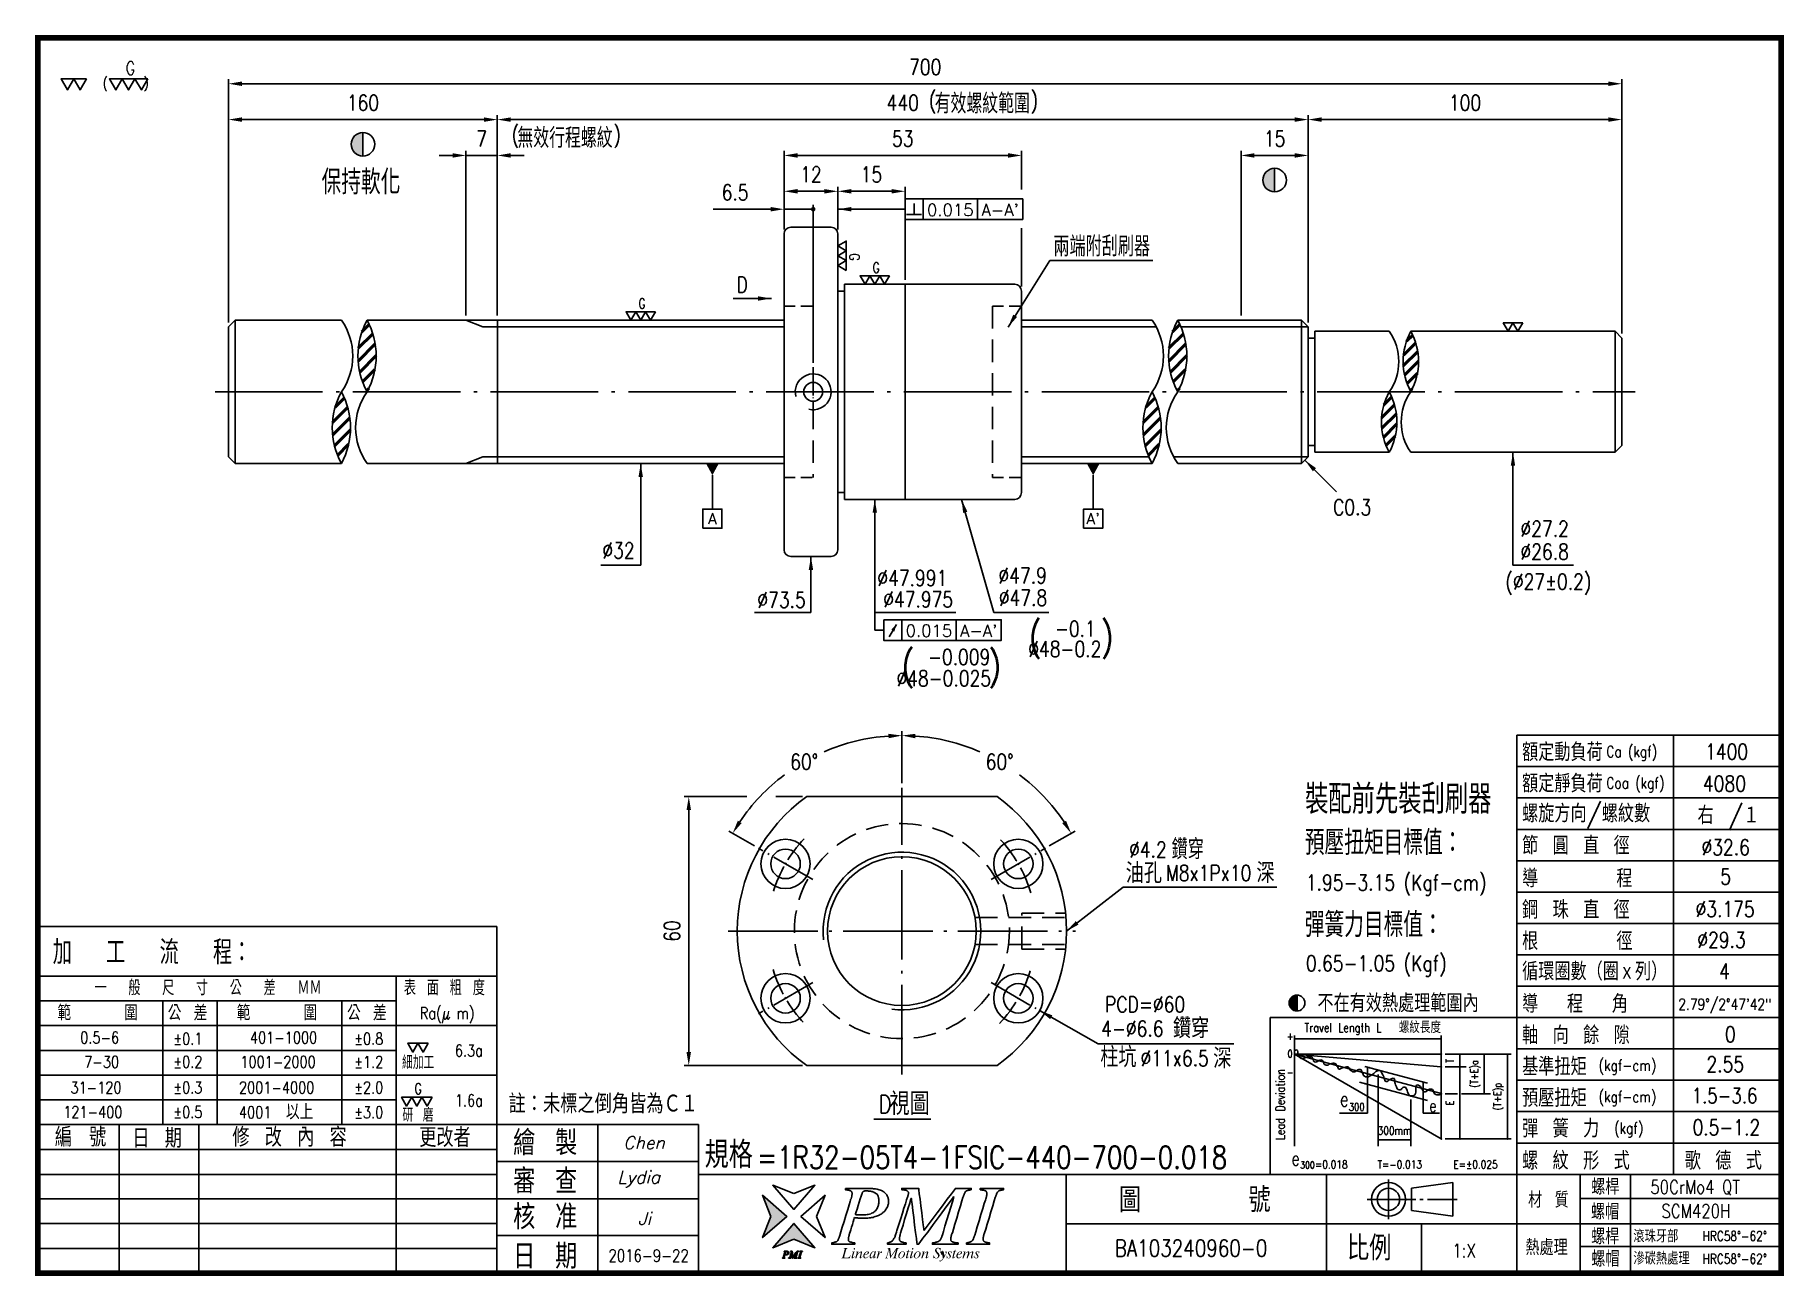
# Model space of a CAD drawing. Header units: millimetres. Extents: x 2309 to 2699, y 12 to 289.
import ezdxf
from ezdxf.enums import TextEntityAlignment as Align

# ---------------------------------------------------------------- set-up
doc = ezdxf.new("R2010")
doc.units = ezdxf.units.MM
doc.header["$LTSCALE"] = 10
doc.linetypes.add('C', pattern=[2.5625, 2, -0.25, 0.0625, -0.25])
doc.linetypes.add('H', pattern=[0.75, 0.5, -0.25])
doc.layers.get('0').update_dxf_attribs({"linetype": 'CONTINUOUS'})
doc.layers.get('DEFPOINTS').update_dxf_attribs({"linetype": 'CONTINUOUS'})
for name, color, linetype in [('02', 1, 'C'), ('03', 3, 'CONTINUOUS'), ('04', 4, 'CONTINUOUS'), ('05', 5, 'H'), ('14', 4, 'CONTINUOUS'), ('DIM', 6, 'CONTINUOUS'), ('Word', 3, 'CONTINUOUS')]:
    doc.layers.add(name, color=color, linetype=linetype)
for name, color, linetype, lineweight in [('AM_0', 7, 'CONTINUOUS', 50), ('C', 1, 'C', 25), ('標籤(紅)', 2, 'CONTINUOUS', 30), ('標籤(黑)', 64, 'CONTINUOUS', 30)]:
    doc.layers.add(name, color=color, linetype=linetype, lineweight=lineweight)
doc.styles.add('ROMANC', font='romanc')
doc.styles.add('SIMPLEX', font='SIMPLEX.shx', dxfattribs={"width": 0.8, "height": 3.5, "bigfont": 'chineset.shx'})
doc.styles.get("Standard").update_dxf_attribs({"font": 'TXT', "width": 0.8, "bigfont": 'CHINESET'})
doc.styles.add('WW', font='ITALICT.SHX')
doc.dimstyles.new('STANDARD$0', dxfattribs={"dimscale": 0, "dimtxt": 3.5, "dimasz": 3, "dimexe": 1, "dimexo": 1, "dimgap": 2, "dimtad": 1, "dimdec": 3, "dimrnd": 0.0005, "dimdsep": 46, "dimtxsty": 'SIMPLEX', "dimcen": 0.09, "dimclrd": 6, "dimclre": 6, "dimclrt": 3, "dimadec": 1, "dimazin": 2, "dimtp": -0.1, "dimtm": 0.2, "dimtfac": 1, "dimtdec": 3, "dimtmove": 2, "dimatfit": 3, "dimfxl": 0, "dimtvp": 0.790698, "dimarcsym": 0})
doc.dimstyles.new('STANDARD$2', dxfattribs={"dimscale": 0, "dimtxt": 3.5, "dimasz": 3, "dimexe": 1, "dimexo": 1, "dimgap": 1.5, "dimtad": 0, "dimtih": 1, "dimtoh": 1, "dimdec": 3, "dimrnd": 0.0005, "dimdsep": 46, "dimtxsty": 'SIMPLEX', "dimcen": 0.09, "dimclrd": 6, "dimclre": 6, "dimclrt": 3, "dimadec": 1, "dimazin": 2, "dimtp": -0.1, "dimtm": 0.2, "dimtfac": 1, "dimtdec": 3, "dimtmove": 2, "dimatfit": 3, "dimfxl": 0, "dimtvp": 0.790698, "dimarcsym": 0})
doc.dimstyles.new('STANDARD$7', dxfattribs={"dimscale": 0, "dimtxt": 3.5, "dimasz": 3, "dimexe": 1, "dimexo": 1, "dimgap": 1.5, "dimtad": 1, "dimdec": 3, "dimrnd": 0.0005, "dimdsep": 46, "dimtxsty": 'SIMPLEX', "dimcen": 0.09, "dimclrd": 6, "dimclre": 6, "dimclrt": 3, "dimadec": 1, "dimazin": 2, "dimtp": -0.1, "dimtm": 0.2, "dimtfac": 1, "dimtdec": 3, "dimtmove": 2, "dimatfit": 3, "dimfxl": 0, "dimtvp": 0.790698, "dimarcsym": 0})

msp = doc.modelspace()

# ---------------------------------------------------------------- texts
at = {"style": 'SIMPLEX', "width": 0.8}
for s, height, p in [('G', 2.9666, (2329.0721, 281.2864)), ('(      )', 2.22868, (2323.9694, 277.9762))]:
    msp.add_text(s, height=height, dxfattribs=at).set_placement(p, align=Align.MIDDLE_LEFT)
at = {"color": 3}
for s, height, width, p in [('額定動負荷', 3.99998, 0.9, (2640.796, 126.6599)), ('額定靜負荷', 3.99998, 0.9, (2640.796, 119.6599)), ('螺旋方向/螺紋數', 3.99998, 0.9, (2640.796, 112.9704)), ('右 /１', 3.99998, 0.9, (2679.9551, 112.5635)), ('節 圓 直 徑', 3.99998, 0.9, (2640.796, 105.8052)), ('油孔', 4.5, 0.9, (2552.3107, 99.4121)), ('深', 4.5, 0.9, (2581.4974, 99.4766)), ('導     程', 3.99998, 0.9, (2640.796, 98.4767)), ('鋼 珠 直 徑', 3.99998, 0.9, (2640.796, 91.4768)), ('加  工  流  程：', 5.357099, 0.8, (2312.8207, 81.3095)), ('根     徑', 3.99998, 0.9, (2640.796, 84.4768)), ('循環圈數（圈ｘ列）', 3.99998, 0.9, (2640.796, 77.7111)), ('一  般  尺  寸  公  差  ＭＭ', 3.390166, 0.8, (2322.1466, 74.3871)), ('表 面 粗 度', 3.39017, 0.8, (2391.1894, 74.3871)), ('不在有效熱處理範圍內', 3.99998, 0.9, (2595.1159, 70.6228)), ('導  程  角', 3.99998, 0.9, (2640.796, 70.4769)), ('範    圍', 3.39325, 0.9, (2313.8671, 68.7758)), ('公 差', 3.39325, 0.9, (2338.4943, 68.7758)), ('範    圍', 3.39325, 0.9, (2353.8879, 68.7758)), ('公 差', 3.39325, 0.9, (2378.5151, 68.7758)), ('鑽穿', 4.5, 0.9, (2562.8584, 64.8029)), ('螺紋長度', 2.61765, 0.9, (2613.2736, 65.9571)), ('軸 向 餘 隙', 3.99998, 0.9, (2640.796, 63.4823)), ('柱坑', 4.5, 0.9, (2546.6398, 58.3326)), ('深', 4.5, 0.9, (2571.8434, 58.0505)), ('細加工', 2.99999, 0.8, (2390.7969, 57.9115)), ('基準扭矩 ', 3.99998, 0.9, (2640.796, 56.4823)), ('註：未標之倒角皆為Ｃ１', 4.274981, 0.9, (2414.5491, 48.0435)), ('視圖', 5, 0.9, (2499.5741, 47.6776)), ('預壓扭矩 ', 3.99998, 0.9, (2640.796, 49.4824)), ('以上', 3.39325, 0.9, (2364.869, 46.6833)), ('研 磨', 2.99999, 0.8, (2390.877, 46.172)), ('彈 簧 力', 3.99998, 0.9, (2640.796, 42.6506)), ('編\u3000號^J', 4.24998, 0.9, (2313.2904, 40.5962)), ('日 期', 4.24998, 0.9, (2330.5794, 40.3391)), ('修 改 內 容', 4.24998, 0.9, (2352.9129, 40.5904)), ('更改者', 4.24998, 0.9, (2394.6419, 40.5257)), ('繪 製', 5.49998, 0.9, (2415.5875, 38.7017)), ('規格', 5.98216, 0.9, (2458.3248, 35.8075)), ('螺 紋 形 式', 3.99998, 0.9, (2640.796, 35.477)), ('歌 德 式', 3.99998, 0.9, (2677.1133, 35.477)), ('審 查', 5.49998, 0.9, (2415.5875, 30.1545)), ('圖     號', 5.49998, 0.9, (2550.7863, 25.966)), ('螺桿', 3.4902, 0.9, (2656.2321, 29.9033)), ('核 准', 5.49998, 0.9, (2415.5875, 22.1637)), ('材 質', 3.4902, 0.9, (2642.1275, 26.983)), ('螺帽', 3.4902, 0.9, (2656.1813, 24.3421)), ('比例', 5.49998, 0.9, (2601.7157, 15.2234)), ('熱處理', 3.4902, 0.9, (2641.543, 16.3946)), ('螺桿', 3.4902, 0.9, (2656.2067, 18.8209)), ('滾珠牙部', 2.79216, 0.9, (2665.6241, 19.2499)), ('日 期', 5.49998, 0.9, (2415.5779, 13.3752)), ('螺帽', 3.4902, 0.9, (2656.2575, 13.8291)), ('滲碳熱處理', 2.79216, 0.9, (2665.6344, 14.2872))]:
    msp.add_text(s, height=height, dxfattribs=dict(at, width=width)).set_placement(p)
at = {"color": 3, "style": 'SIMPLEX', "width": 0.8}
for s, height, p in [('Ca (kgf)', 2.49999, (2659.6106, 127.5123)), ('1400', 3.49998, (2681.6499, 127.0053)), ('Coa (kgf)', 2.49999, (2659.6106, 120.5123)), ('4080', 3.49998, (2681.1635, 119.8786)), ('%%C32.6', 3.49998, (2680.8369, 105.6697)), ('5', 3.5, (2685.0388, 99.1172)), ('%%c3.175', 3.49998, (2679.51, 91.8639)), ('%%c29.3', 3.49998, (2679.9106, 84.9906)), ('4', 3.5, (2684.7651, 77.9906)), ('Ra(μ m)', 2.63597, (2394.751, 69.0784)), ('2.79%%D/2%%D47\'42"', 2.499989, (2675.6688, 71.1256)), ('0', 3.5, (2686.0598, 63.9437)), ('0.5-6', 2.63597, (2318.96, 63.6312)), ('%%p0.1', 2.63597, (2339.7188, 63.3838)), ('401-1000', 2.63597, (2356.8491, 63.6312)), ('%%p0.8', 2.63597, (2380.0913, 63.3838)), ('6.3a', 2.63597, (2402.5913, 60.729)), ('7-30', 2.63597, (2319.8636, 58.1887)), ('%%p0.2', 2.63597, (2339.7188, 58.1887)), ('1001-2000', 2.63597, (2354.7103, 58.1887)), ('%%p1.2', 2.63597, (2380.0913, 58.1887)), ('(kgf-cm)', 2.49999, (2657.8817, 57.5029)), ('2.55', 3.49998, (2681.9421, 57.254)), ('31-120', 2.63597, (2316.7911, 52.4706)), ('%%p0.3', 2.63597, (2339.7188, 52.4706)), ('2001-4000', 2.63597, (2354.4013, 52.4706)), ('%%p2.0', 2.63597, (2380.0913, 52.4706)), ('1.6a', 2.63597, (2402.5913, 49.6023)), ('(kgf-cm)', 2.49999, (2657.8817, 50.5029)), ('1.5-3.6', 3.40135, (2678.6352, 50.2786)), ('121-400', 2.63597, (2315.1746, 47.0165)), ('%%p0.5', 2.63597, (2339.7188, 47.0165)), ('4001', 2.63597, (2354.4013, 46.9475)), ('%%p3.0', 2.63597, (2380.0913, 46.9475)), ('(kgf)', 2.49999, (2661.3453, 43.5029)), ('0.5-1.2', 3.49998, (2678.8377, 43.1662)), ('50CrMo4 QT', 3.05019, (2669.4176, 30.0824)), ('SCM420H', 3.05019, (2671.9037, 24.7333)), ('HRC58%%d-62%%d', 2.169027, (2681.0296, 19.5766)), ('2016-9-22', 2.72413, (2436.8615, 14.9355)), ('1:X', 3.05019, (2625.2382, 15.905)), ('HRC58%%d-62%%d', 2.169027, (2681.0296, 14.4906))]:
    msp.add_text(s, height=height, dxfattribs=at).set_placement(p)
for s, height, p in [('M8x1Px10  ', 3.5, (2561.2941, 101.6669)), ('PCD=%%C60', 3.5, (2547.7104, 72.3453)), ('4-%%c6.6    ', 3.5, (2546.839, 66.9465)), ('%%c11x6.5', 3.5, (2555.6237, 60.3331)), ('G', 2.3733, (2393.5472, 53.5425)), ('D', 4, (2497.177, 50.0682)), ('=1R32-05T4-1FSIC-440-700-0.018', 5.016554, (2470.0499, 38.2232)), ('BA103240960-0', 3.749983, (2549.8668, 17.9548))]:
    msp.add_text(s, height=height, dxfattribs=at).set_placement(p, align=Align.MIDDLE_LEFT)
at = {"color": 3, "linetype": 'ByBlock', "width": 0.8}
for s, height, p in [('Travel Length L', 1.986173, (2600.8059, 67.1842)), ('300mm', 1.82066, (2612.3186, 44.1828))]:
    msp.add_text(s, height=height, dxfattribs=at).set_placement(p, align=Align.MIDDLE_CENTER)
for s, p in [('+', (2589.006, 65.2572)), ('0', (2589.006, 61.35)), ('-', (2589.006, 57.2258))]:
    msp.add_text(s, height=1.6551, dxfattribs=at).set_placement(p, align=Align.MIDDLE)
for s, height, p in [('T', 1.6551, (2624.707, 59.7576)), ('(T+E)a', 1.65514, (2630.1285, 56.8634)), ('(T+E)p', 1.65514, (2635.2959, 51.8028)), ('E', 1.6551, (2624.707, 50.3683))]:
    msp.add_text(s, height=height, rotation=90, dxfattribs=at).set_placement(p, align=Align.MIDDLE_CENTER)
msp.add_text('Lead Deviation', height=1.986173, rotation=90, dxfattribs=at).set_placement((2586.7628, 50.0162), align=Align.MIDDLE)
at = {"color": 3, "width": 0.8}
for s, height, p in [('e', 3.3103, (2602.1183, 51.2234)), ('300', 1.72135, (2605.6509, 49.4752)), ('e', 2.7586, (2621.738, 49.7311)), ('e', 3.0482, (2591.1702, 37.946)), ('300', 1.58508, (2594.5239, 36.4895)), ('=0.018', 1.82893, (2601.8354, 36.6341)), ('E=%%P0.025', 1.82894, (2635.321, 36.634))]:
    msp.add_text(s, height=height, dxfattribs=at).set_placement(p, align=Align.MIDDLE_RIGHT)
at = {"color": 3, "style": 'WW'}
for s, p in [('Chen', (2440.1731, 40.0901)), ('Lydia', (2438.8668, 32.405)), ('Ji', (2443.4389, 23.1412))]:
    msp.add_text(s, height=2.80254, dxfattribs=at).set_placement(p)
at = {"color": 3, "style": 'SIMPLEX'}
for s, insert, char_height, attachment_point in [('兩端附刮刷器', (2536.1688, 239.2587), 4.5, 7), ('D', (2467.9731, 231.2094), 3.5, 9), ('C0.3', (2607.1289, 181.5468), 3.5, 9), ('%%C27.2', (2651.2265, 176.7445), 3.5, 9), ('%%C32', (2442.7139, 171.898), 3.5, 9), ('%%C26.8', (2651.2265, 171.619), 3.5, 9), ('%%C47.991', (2512.4862, 165.7441), 3.5, 9), ('%%C47.9', (2534.7104, 166.3046), 3.5, 9), ('(%%C27%%P0.2)', (2646.6561, 166.0937), 3.5, 5), ('%%C73.5', (2480.9027, 160.8786), 3.5, 9), ('%%C47.975', (2513.7985, 160.9822), 3.5, 9), ('%%C47.8', (2534.8024, 161.3356), 3.5, 9), ('(    )', (2549.6144, 149.4427), 6, 9), ('-0.1', (2545.6295, 154.4325), 3.5, 9), ('%%C48-0.2', (2546.8845, 149.9107), 3.5, 9), ('(     )', (2524.4996, 142.9482), 6, 9), ('-0.009', (2522.0956, 148.1157), 3.5, 9), ('%%C48-0.025', (2522.2688, 143.3517), 3.5, 9), ('%%c4.2', (2561.4813, 105.1462), 3.5, 9)]:
    msp.add_mtext(s, dxfattribs=dict(at, insert=insert, char_height=char_height, attachment_point=attachment_point))
at = {"color": 3, "insert": (2562.5663, 104.7415), "char_height": 4.5, "attachment_point": 7}
msp.add_mtext('鑽穿', dxfattribs=at)
at = {"layer": '03', "color": 2, "insert": (2390.4186, 253.0992), "char_height": 5.5, "attachment_point": 9, "style": 'SIMPLEX'}
msp.add_mtext('保持軟化', dxfattribs=at)
at = {"layer": '14', "style": 'ROMANC'}
for s, height, p in [('0.015', 2.69524, (2513.1701, 249.6639)), ("A-A'", 2.69524, (2524.288, 249.6639)), ('A', 2.4937, (2460.0629, 180.7421)), ("A'", 2.49375, (2545.0629, 180.7421))]:
    msp.add_text(s, height=height, dxfattribs=at).set_placement(p, align=Align.MIDDLE)
at = {"layer": 'Word', "width": 0.8}
msp.add_text('T=-0.013', height=1.82894, dxfattribs=at).set_placement((2618.4484, 36.634), align=Align.MIDDLE_RIGHT)
at = {"layer": '標籤(紅)', "color": 2, "style": 'SIMPLEX', "width": 0.8}
msp.add_text('裝配前先裝刮刷器', height=6.5, dxfattribs=at).set_placement((2592.3594, 114.8953))
at = {"layer": '標籤(黑)', "color": 64, "style": 'SIMPLEX', "width": 0.8}
for s, p in [('1.95-3.15 (Kgf-cm)', (2592.5356, 97.7884)), ('0.65-1.05 (Kgf)', (2592.5386, 79.7657))]:
    msp.add_text(s, height=3.5, dxfattribs=at).set_placement(p)
at = {"layer": '標籤(黑)', "insert": (2592.2833, 111.2111), "char_height": 5.5, "width": 132.41, "attachment_point": 1, "style": 'SIMPLEX'}
msp.add_mtext('預壓扭矩目標值：\\P\\P彈簧力目標值：', dxfattribs=at)

# ---------------------------------------------------------------- blocks, each defined once
blk = doc.blocks.new('*X2')
at = {"color": 0}
for p, q in [((509.58, 88.4), (512.19, 88.4)), ((509.64, 88.45), (512.19, 88.45)), ((509.7, 88.5), (512.19, 88.5)), ((509.76, 88.55), (512.19, 88.55)), ((509.83, 88.6), (512.19, 88.6)), ((509.9, 88.65), (512.19, 88.65)), ((509.97, 88.7), (512.19, 88.7)), ((510.05, 88.75), (512.19, 88.75)), ((510.13, 88.8), (512.19, 88.8)), ((510.22, 88.85), (512.19, 88.85)), ((510.31, 88.9), (512.19, 88.9)), ((510.41, 88.95), (512.19, 88.95)), ((510.51, 89), (512.19, 89)), ((510.62, 89.05), (512.19, 89.05)), ((510.75, 89.1), (512.19, 89.1)), ((510.89, 89.15), (512.19, 89.15)), ((511.04, 89.2), (512.19, 89.2)), ((511.22, 89.25), (512.19, 89.25)), ((511.45, 89.3), (512.19, 89.3)), ((511.81, 89.35), (512.19, 89.35)), ((508.19, 85.6), (512.19, 85.6)), ((508.19, 85.55), (512.19, 85.55)), ((508.19, 85.5), (512.19, 85.5)), ((508.19, 85.45), (512.19, 85.45)), ((508.19, 85.4), (512.19, 85.4)), ((508.19, 85.35), (512.19, 85.35)), ((508.19, 85.3), (512.19, 85.3)), ((508.19, 85.25), (512.19, 85.25)), ((508.19, 85.2), (512.19, 85.2)), ((508.19, 85.15), (512.19, 85.15)), ((508.2, 85.7), (512.19, 85.7)), ((508.2, 85.65), (512.19, 85.65)), ((508.2, 85.1), (512.19, 85.1)), ((508.2, 85.05), (512.19, 85.05)), ((508.2, 85), (512.19, 85)), ((508.21, 85.8), (512.19, 85.8)), ((508.21, 85.75), (512.19, 85.75)), ((508.21, 84.95), (512.19, 84.95)), ((508.21, 84.9), (512.19, 84.9)), ((508.22, 85.9), (512.19, 85.9)), ((508.22, 85.85), (512.19, 85.85)), ((508.22, 84.85), (512.19, 84.85)), ((508.23, 85.95), (512.19, 85.95)), ((508.23, 84.8), (512.19, 84.8)), ((508.23, 84.75), (512.19, 84.75)), ((508.24, 86), (512.19, 86)), ((508.24, 84.7), (512.19, 84.7)), ((508.25, 86.1), (512.19, 86.1)), ((508.25, 86.05), (512.19, 86.05)), ((508.25, 84.65), (512.19, 84.65)), ((508.26, 86.15), (512.19, 86.15)), ((508.26, 84.6), (512.19, 84.6)), ((508.27, 86.2), (512.19, 86.2)), ((508.27, 84.55), (512.19, 84.55)), ((508.28, 84.5), (512.19, 84.5)), ((508.29, 86.25), (512.19, 86.25)), ((508.29, 84.45), (512.19, 84.45)), ((508.3, 86.3), (512.19, 86.3)), ((508.31, 86.35), (512.19, 86.35)), ((508.31, 84.4), (512.19, 84.4)), ((508.32, 86.4), (512.19, 86.4)), ((508.32, 84.35), (512.19, 84.35)), ((508.33, 84.3), (512.19, 84.3)), ((508.34, 86.45), (512.19, 86.45)), ((508.35, 86.5), (512.19, 86.5)), ((508.35, 84.25), (512.19, 84.25)), ((508.36, 84.2), (512.19, 84.2)), ((508.37, 86.55), (512.19, 86.55)), ((508.38, 86.6), (512.19, 86.6)), ((508.38, 84.15), (512.19, 84.15)), ((508.39, 84.1), (512.19, 84.1)), ((508.4, 86.65), (512.19, 86.65)), ((508.41, 84.05), (512.19, 84.05)), ((508.42, 86.7), (512.19, 86.7)), ((508.43, 86.75), (512.19, 86.75)), ((508.43, 84), (512.19, 84)), ((508.45, 86.8), (512.19, 86.8)), ((508.45, 83.95), (512.19, 83.95)), ((508.47, 86.85), (512.19, 86.85)), ((508.47, 83.9), (512.19, 83.9)), ((508.49, 86.9), (512.19, 86.9)), ((508.49, 83.85), (512.19, 83.85)), ((508.51, 86.95), (512.19, 86.95)), ((508.51, 83.8), (512.19, 83.8)), ((508.53, 83.75), (512.19, 83.75)), ((508.54, 87), (512.19, 87)), ((508.55, 83.7), (512.19, 83.7)), ((508.56, 87.05), (512.19, 87.05)), ((508.57, 83.65), (512.19, 83.65)), ((508.58, 87.1), (512.19, 87.1)), ((508.6, 83.6), (512.19, 83.6)), ((508.61, 87.15), (512.19, 87.15)), ((508.62, 83.55), (512.19, 83.55)), ((508.63, 87.2), (512.19, 87.2)), ((508.65, 83.5), (512.19, 83.5)), ((508.66, 87.25), (512.19, 87.25)), ((508.68, 87.3), (512.19, 87.3)), ((508.68, 83.45), (512.19, 83.45)), ((508.7, 83.4), (512.19, 83.4)), ((508.71, 87.35), (512.19, 87.35)), ((508.73, 83.35), (512.19, 83.35)), ((508.74, 87.4), (512.19, 87.4)), ((508.76, 83.3), (512.19, 83.3)), ((508.77, 87.45), (512.19, 87.45)), ((508.79, 83.25), (512.19, 83.25)), ((508.8, 87.5), (512.19, 87.5)), ((508.83, 87.55), (512.19, 87.55)), ((508.83, 83.2), (512.19, 83.2)), ((508.86, 83.15), (512.19, 83.15)), ((508.87, 87.6), (512.19, 87.6)), ((508.89, 83.1), (512.19, 83.1)), ((508.9, 87.65), (512.19, 87.65)), ((508.93, 83.05), (512.19, 83.05)), ((508.94, 87.7), (512.19, 87.7)), ((508.96, 83), (512.19, 83)), ((508.97, 87.75), (512.19, 87.75)), ((509, 82.95), (512.19, 82.95)), ((509.01, 87.8), (512.19, 87.8)), ((509.04, 82.9), (512.19, 82.9)), ((509.05, 87.85), (512.19, 87.85)), ((509.08, 82.85), (512.19, 82.85)), ((509.09, 87.9), (512.19, 87.9)), ((509.12, 82.8), (512.19, 82.8)), ((509.13, 87.95), (512.19, 87.95)), ((509.16, 82.75), (512.19, 82.75)), ((509.18, 88), (512.19, 88)), ((509.21, 82.7), (512.19, 82.7)), ((509.22, 88.05), (512.19, 88.05)), ((509.25, 82.65), (512.19, 82.65)), ((509.27, 88.1), (512.19, 88.1)), ((509.3, 82.6), (512.19, 82.6)), ((509.31, 88.15), (512.19, 88.15)), ((509.35, 82.55), (512.19, 82.55)), ((509.36, 88.2), (512.19, 88.2)), ((509.4, 82.5), (512.19, 82.5)), ((509.41, 88.25), (512.19, 88.25)), ((509.45, 82.45), (512.19, 82.45)), ((509.47, 88.3), (512.19, 88.3)), ((509.5, 82.4), (512.19, 82.4)), ((509.52, 88.35), (512.19, 88.35)), ((509.56, 82.35), (512.19, 82.35)), ((509.62, 82.3), (512.19, 82.3)), ((509.68, 82.25), (512.19, 82.25)), ((509.74, 82.2), (512.19, 82.2)), ((509.81, 82.15), (512.19, 82.15)), ((509.88, 82.1), (512.19, 82.1)), ((509.95, 82.05), (512.19, 82.05)), ((510.03, 82), (512.19, 82)), ((510.11, 81.95), (512.19, 81.95)), ((510.19, 81.9), (512.19, 81.9)), ((510.28, 81.85), (512.19, 81.85)), ((510.38, 81.8), (512.19, 81.8)), ((510.48, 81.75), (512.19, 81.75)), ((510.59, 81.7), (512.19, 81.7)), ((510.71, 81.65), (512.19, 81.65)), ((510.84, 81.6), (512.19, 81.6)), ((510.99, 81.55), (512.19, 81.55)), ((511.17, 81.5), (512.19, 81.5)), ((511.38, 81.45), (512.19, 81.45)), ((511.68, 81.4), (512.19, 81.4))]:
    blk.add_line(p, q, dxfattribs=at)
blk = doc.blocks.new('GOLD0')
at = {"color": 3}
for points in [[(-2.22, 3.84), (-6.65, 3.84), (-4.43, 0)], [(2.22, 3.84), (-2.22, 3.84), (0, 0)], [(6.65, 3.84), (2.22, 3.84), (4.43, 0)]]:
    blk.add_lwpolyline(points, close=True, dxfattribs=at)
at = {"color": 3, "style": 'SIMPLEX', "width": 0.8}
blk.add_text('G', height=4.62, dxfattribs=at).set_placement((-1.07, 7.55), align=Align.MIDDLE_LEFT)
blk = doc.blocks.new('g')
at = {"lineweight": 0, "xscale": 0.900000000000091, "yscale": 0.900000000000091, "zscale": 0.900000000000091}
blk.add_blockref('GOLD0', (0, 0), dxfattribs=at)
blk = doc.blocks.new('PMI')
h = blk.add_hatch(color=4)
h.paths.add_polyline_path([(8, -17.9), (8, -17.9), (-5.8, -5.8), (-1.1, -17.9), (-5.8, -30)])
h.paths.add_polyline_path([(12.1, -21.9), (0, -35.8), (12.1, -30.8), (24.1, -35.8)])
h.paths.add_polyline_path([(15.5, -41.3), (15.5, -41.3), (15.6, -41.2), (15.6, -41.2), (15.6, -41.1), (15.6, -41.1), (15.6, -41), (15.6, -41), (15.7, -40.9), (15.7, -40.7), (15.8, -40.4), (15.9, -40), (16, -39.6), (16.1, -39.2), (16.2, -38.9), (16.3, -38.7), (16.3, -38.6), (16.3, -38.5), (16.4, -38.5), (16.4, -38.4), (16.4, -38.3), (16.4, -38.3), (16.4, -38.2), (16.4, -38.2), (16.5, -38.1), (16.5, -38.1), (16.5, -38.1), (16.5, -38.1), (16.5, -38), (16.6, -38), (16.6, -38), (16.6, -38), (16.6, -38), (16.6, -37.9), (16.7, -37.9), (16.7, -37.9), (16.7, -37.9), (16.8, -37.9), (16.8, -37.9), (16.8, -37.9), (16.9, -37.9), (16.9, -37.9), (16.9, -37.9), (17, -37.9), (17, -37.9), (17, -37.8), (17, -37.8), (17, -37.8), (17, -37.8), (16.9, -37.8), (16.8, -37.8), (16.6, -37.8), (16.4, -37.8), (16.1, -37.8), (15.9, -37.8), (15.7, -37.8), (15.5, -37.8), (15.5, -37.8), (15.5, -37.8), (15.5, -37.8), (15.5, -37.8), (15.5, -37.9), (15.5, -37.9), (15.5, -37.9), (15.5, -37.9), (15.6, -37.9), (15.6, -37.9), (15.6, -37.9), (15.7, -37.9), (15.7, -37.9), (15.7, -37.9), (15.8, -37.9), (15.8, -37.9), (15.8, -37.9), (15.8, -38), (15.9, -38), (15.9, -38), (15.9, -38), (15.9, -38.1), (15.9, -38.1), (15.9, -38.1), (15.9, -38.2), (15.9, -38.2), (15.9, -38.2), (15.9, -38.3), (15.9, -38.3), (15.9, -38.4), (15.9, -38.4), (15.8, -38.5), (15.8, -38.6), (15.8, -38.6), (15.7, -38.9), (15.6, -39.2), (15.5, -39.5), (15.4, -39.9), (15.3, -40.3), (15.2, -40.6), (15.2, -40.8), (15.1, -40.9), (15.1, -41), (15.1, -41.1), (15.1, -41.1), (15.1, -41.2), (15, -41.2), (15, -41.3), (15, -41.3), (15, -41.4), (14.9, -41.4), (14.9, -41.4), (14.9, -41.5), (14.8, -41.5), (14.8, -41.5), (14.8, -41.5), (14.8, -41.5), (14.7, -41.5), (14.7, -41.5), (14.7, -41.6), (14.6, -41.6), (14.6, -41.6), (14.5, -41.6), (14.5, -41.6), (14.5, -41.6), (14.4, -41.6), (14.4, -41.6), (14.4, -41.6), (14.4, -41.6), (14.4, -41.7), (14.5, -41.7), (14.6, -41.7), (14.8, -41.7), (15.1, -41.7), (15.3, -41.7), (15.6, -41.7), (15.8, -41.7), (15.9, -41.7), (16, -41.7), (16, -41.6), (16, -41.6), (16, -41.6), (16, -41.6), (16, -41.6), (16, -41.6), (15.9, -41.6), (15.9, -41.6), (15.8, -41.6), (15.8, -41.5), (15.8, -41.5), (15.7, -41.5), (15.7, -41.5), (15.7, -41.5), (15.6, -41.5), (15.6, -41.5), (15.6, -41.5), (15.6, -41.4), (15.5, -41.4), (15.5, -41.4), (15.5, -41.3)])
h.paths.add_polyline_path([(13.5, -41.5), (13.4, -41.5), (13.4, -41.5), (13.4, -41.5), (13.3, -41.5), (13.3, -41.4), (13.3, -41.4), (13.3, -41.4), (13.3, -41.3), (13.3, -41.3), (13.3, -41.3), (13.3, -41.2), (13.3, -41.2), (13.3, -41.2), (13.3, -41.1), (13.3, -41.1), (13.4, -41), (13.4, -41), (13.4, -40.7), (13.5, -40.4), (13.7, -40), (13.8, -39.6), (13.9, -39.2), (14, -38.9), (14, -38.7), (14.1, -38.6), (14.1, -38.5), (14.1, -38.4), (14.1, -38.4), (14.2, -38.3), (14.2, -38.3), (14.2, -38.2), (14.2, -38.2), (14.2, -38.1), (14.2, -38.1), (14.3, -38.1), (14.3, -38), (14.3, -38), (14.3, -38), (14.3, -38), (14.4, -37.9), (14.4, -37.9), (14.5, -37.9), (14.5, -37.9), (14.5, -37.9), (14.6, -37.9), (14.6, -37.9), (14.7, -37.9), (14.7, -37.9), (14.8, -37.9), (14.8, -37.9), (14.8, -37.8), (14.8, -37.8), (14.8, -37.8), (14.8, -37.8), (14.7, -37.8), (14.7, -37.8), (14.5, -37.8), (14.4, -37.8), (14.2, -37.8), (14.1, -37.8), (14, -37.8), (13.9, -37.8), (13.9, -37.8), (13.8, -37.9), (13.6, -38.2), (13.3, -38.6), (12.9, -39.1), (12.5, -39.6), (12.2, -40.1), (11.9, -40.5), (11.6, -40.8), (11.6, -40.9), (11.6, -40.8), (11.5, -40.5), (11.5, -40.1), (11.4, -39.6), (11.3, -39.1), (11.3, -38.6), (11.2, -38.2), (11.2, -37.9), (11.2, -37.8), (11.2, -37.8), (11.1, -37.8), (10.9, -37.8), (10.8, -37.8), (10.6, -37.8), (10.5, -37.8), (10.3, -37.8), (10.3, -37.8), (10.2, -37.8), (10.2, -37.8), (10.2, -37.8), (10.2, -37.8), (10.2, -37.9), (10.2, -37.9), (10.2, -37.9), (10.3, -37.9), (10.3, -37.9), (10.4, -37.9), (10.4, -37.9), (10.4, -37.9), (10.5, -37.9), (10.5, -38), (10.5, -38), (10.6, -38), (10.6, -38), (10.6, -38), (10.6, -38.1), (10.6, -38.1), (10.7, -38.1), (10.7, -38.1), (10.7, -38.2), (10.6, -38.5), (10.5, -38.9), (10.3, -39.3), (10.2, -39.8), (10.1, -40.3), (10, -40.7), (9.9, -40.9), (9.8, -41), (9.8, -41.1), (9.8, -41.2), (9.8, -41.2), (9.8, -41.3), (9.7, -41.3), (9.7, -41.4), (9.7, -41.4), (9.7, -41.4), (9.7, -41.4), (9.6, -41.5), (9.6, -41.5), (9.6, -41.5), (9.5, -41.5), (9.5, -41.5), (9.4, -41.6), (9.4, -41.6), (9.3, -41.6), (9.2, -41.6), (9.2, -41.6), (9.2, -41.6), (9.2, -41.6), (9.2, -41.6), (9.2, -41.6), (9.1, -41.6), (9.1, -41.6), (9.1, -41.7), (9.2, -41.7), (9.3, -41.7), (9.5, -41.7), (9.7, -41.7), (9.9, -41.7), (10.1, -41.7), (10.3, -41.7), (10.4, -41.7), (10.4, -41.7), (10.4, -41.7), (10.4, -41.6), (10.4, -41.6), (10.4, -41.6), (10.5, -41.6), (10.5, -41.6), (10.5, -41.6), (10.4, -41.6), (10.3, -41.6), (10.3, -41.5), (10.2, -41.5), (10.2, -41.5), (10.2, -41.5), (10.1, -41.5), (10.1, -41.5), (10.1, -41.5), (10, -41.4), (10, -41.4), (10, -41.4), (10, -41.3), (10, -41.3), (10, -41.3), (10, -41.2), (10, -41.2), (10, -41.1), (10, -41.1), (10.1, -41), (10.1, -41), (10.1, -40.9), (10.1, -40.8), (10.2, -40.6), (10.3, -40.3), (10.4, -39.9), (10.5, -39.5), (10.6, -39.1), (10.7, -38.8), (10.8, -38.6), (10.8, -38.5), (10.8, -38.6), (10.8, -38.9), (10.9, -39.3), (10.9, -39.8), (11, -40.4), (11.1, -40.9), (11.1, -41.3), (11.2, -41.6), (11.2, -41.7), (11.2, -41.7), (11.2, -41.7), (11.2, -41.7), (11.2, -41.7), (11.3, -41.7), (11.3, -41.7), (11.3, -41.7), (11.4, -41.6), (11.6, -41.3), (11.9, -40.9), (12.2, -40.4), (12.6, -39.8), (13, -39.3), (13.3, -38.9), (13.5, -38.6), (13.6, -38.5), (13.6, -38.6), (13.5, -38.8), (13.4, -39.1), (13.3, -39.4), (13.2, -39.8), (13.1, -40.2), (13, -40.5), (13, -40.7), (12.9, -40.8), (12.9, -40.9), (12.9, -40.9), (12.9, -41), (12.8, -41.1), (12.8, -41.2), (12.8, -41.2), (12.8, -41.3), (12.8, -41.3), (12.7, -41.3), (12.7, -41.4), (12.7, -41.4), (12.7, -41.4), (12.7, -41.4), (12.6, -41.5), (12.6, -41.5), (12.6, -41.5), (12.5, -41.5), (12.5, -41.5), (12.5, -41.5), (12.4, -41.6), (12.4, -41.6), (12.3, -41.6), (12.3, -41.6), (12.2, -41.6), (12.2, -41.6), (12.2, -41.6), (12.2, -41.6), (12.2, -41.6), (12.2, -41.6), (12.2, -41.6), (12.1, -41.6), (12.1, -41.7), (12.2, -41.7), (12.3, -41.7), (12.6, -41.7), (12.8, -41.7), (13.1, -41.7), (13.3, -41.7), (13.6, -41.7), (13.7, -41.7), (13.8, -41.7), (13.8, -41.6), (13.8, -41.6), (13.8, -41.6), (13.8, -41.6), (13.8, -41.6), (13.8, -41.6), (13.7, -41.6), (13.7, -41.6), (13.7, -41.6), (13.7, -41.6), (13.6, -41.6), (13.6, -41.6), (13.5, -41.6), (13.5, -41.5)])
h.paths.add_polyline_path([(6.8, -40.4), (6.9, -40.2), (6.9, -40.1), (7, -39.9), (7, -39.8), (7, -39.8), (7.1, -39.8), (7.2, -39.8), (7.3, -39.8), (7.3, -39.8), (7.4, -39.9), (7.5, -39.9), (7.6, -39.9), (7.6, -39.9), (7.7, -39.9), (7.8, -39.9), (7.9, -39.9), (8, -39.9), (8.1, -39.8), (8.1, -39.8), (8.2, -39.8), (8.3, -39.8), (8.4, -39.7), (8.5, -39.7), (8.6, -39.7), (8.6, -39.6), (8.7, -39.6), (8.8, -39.5), (8.8, -39.5), (8.9, -39.4), (9, -39.4), (9, -39.3), (9, -39.2), (9.1, -39.2), (9.1, -39.1), (9.2, -39.1), (9.2, -39), (9.2, -38.9), (9.2, -38.9), (9.2, -38.8), (9.2, -38.7), (9.2, -38.7), (9.2, -38.6), (9.2, -38.5), (9.2, -38.4), (9.2, -38.4), (9.1, -38.3), (9.1, -38.2), (9.1, -38.2), (9, -38.1), (8.9, -38), (8.9, -38), (8.8, -37.9), (8.7, -37.9), (8.6, -37.9), (8.5, -37.8), (8.4, -37.8), (8.3, -37.8), (8.2, -37.8), (8, -37.8), (8, -37.8), (7.8, -37.8), (7.6, -37.8), (7.4, -37.8), (7.1, -37.8), (6.9, -37.8), (6.7, -37.8), (6.6, -37.8), (6.5, -37.8), (6.5, -37.8), (6.5, -37.8), (6.5, -37.8), (6.5, -37.9), (6.5, -37.9), (6.5, -37.9), (6.6, -37.9), (6.6, -37.9), (6.7, -37.9), (6.7, -37.9), (6.8, -37.9), (6.8, -37.9), (6.8, -38), (6.9, -38), (6.9, -38), (6.9, -38.1), (6.9, -38.1), (6.9, -38.1), (6.9, -38.2), (6.9, -38.2), (6.9, -38.3), (6.9, -38.3), (6.9, -38.4), (6.9, -38.4), (6.8, -38.5), (6.8, -38.6), (6.8, -38.7), (6.8, -38.7), (6.7, -38.9), (6.6, -39.2), (6.5, -39.6), (6.4, -40), (6.3, -40.3), (6.2, -40.6), (6.2, -40.8), (6.2, -40.9), (6.1, -41), (6.1, -41.1), (6.1, -41.2), (6, -41.2), (6, -41.3), (6, -41.4), (6, -41.4), (5.9, -41.4), (5.9, -41.5), (5.9, -41.5), (5.8, -41.5), (5.8, -41.5), (5.8, -41.5), (5.7, -41.5), (5.7, -41.6), (5.6, -41.6), (5.6, -41.6), (5.5, -41.6), (5.5, -41.6), (5.5, -41.6), (5.5, -41.6), (5.5, -41.6), (5.5, -41.6), (5.5, -41.7), (5.5, -41.7), (5.6, -41.7), (5.9, -41.7), (6.1, -41.7), (6.3, -41.7), (6.6, -41.7), (6.8, -41.7), (6.9, -41.7), (7, -41.7), (7, -41.7), (7, -41.6), (7, -41.6), (7, -41.6), (7, -41.6), (7, -41.6), (6.9, -41.6), (6.9, -41.6), (6.8, -41.6), (6.8, -41.5), (6.8, -41.5), (6.7, -41.5), (6.7, -41.5), (6.7, -41.5), (6.6, -41.5), (6.6, -41.4), (6.6, -41.4), (6.6, -41.4), (6.6, -41.4), (6.6, -41.3), (6.6, -41.3), (6.6, -41.3), (6.6, -41.2), (6.6, -41.2), (6.6, -41.1), (6.6, -41), (6.6, -41), (6.7, -40.9), (6.7, -40.9), (6.7, -40.8), (6.8, -40.6)])
h.paths.add_polyline_path([(7, -39.6), (7.1, -39.5), (7.1, -39.4), (7.2, -39.2), (7.2, -39), (7.3, -38.7), (7.4, -38.5), (7.4, -38.2), (7.5, -38.1), (7.5, -38.1), (7.6, -38), (7.6, -38), (7.7, -38), (7.7, -38), (7.8, -38), (7.8, -38), (7.9, -38), (7.9, -38), (8, -38), (8, -38), (8.1, -38), (8.2, -38), (8.2, -38), (8.3, -38.1), (8.3, -38.1), (8.4, -38.1), (8.4, -38.1), (8.5, -38.2), (8.5, -38.2), (8.5, -38.3), (8.6, -38.3), (8.6, -38.3), (8.6, -38.4), (8.6, -38.4), (8.6, -38.5), (8.7, -38.6), (8.7, -38.6), (8.7, -38.7), (8.6, -38.8), (8.6, -38.8), (8.6, -38.9), (8.6, -38.9), (8.6, -39), (8.6, -39), (8.5, -39.1), (8.5, -39.2), (8.5, -39.2), (8.4, -39.3), (8.4, -39.3), (8.4, -39.4), (8.3, -39.4), (8.3, -39.4), (8.2, -39.5), (8.2, -39.5), (8.1, -39.5), (8.1, -39.6), (8, -39.6), (7.9, -39.6), (7.9, -39.6), (7.8, -39.7), (7.8, -39.7), (7.7, -39.7), (7.6, -39.7), (7.6, -39.7), (7.5, -39.7), (7.5, -39.7), (7.4, -39.7), (7.4, -39.7), (7.3, -39.7), (7.2, -39.6), (7.2, -39.6), (7.1, -39.6)], flags=16)
h = blk.add_hatch(color=4)
edge = h.paths.add_edge_path()
edge.add_spline(control_points=[(41, -41.4), (40.9, -41.4), (40.9, -41.3), (40.9, -41.1), (40.9, -41), (41, -40.8)], knot_values=[0, 0, 0, 0, 0.785714, 0.785714, 1, 1, 1, 1], degree=3, periodic=0)
edge.add_spline(control_points=[(41, -40.8), (41, -40.7), (41, -40.7), (41, -40.7)], knot_values=[0, 0, 0, 0, 1, 1, 1, 1], degree=3, periodic=0)
edge.add_spline(control_points=[(41, -40.7), (41.3, -39.4), (41.7, -38.1), (42, -36.9)], knot_values=[0, 0, 0, 0, 1, 1, 1, 1], degree=3, periodic=0)
edge.add_spline(control_points=[(42, -36.9), (42.1, -36.6), (42.2, -36.4), (42.3, -36.3)], knot_values=[0, 0, 0, 0, 1, 1, 1, 1], degree=3, periodic=0)
edge.add_spline(control_points=[(42.3, -36.3), (42.4, -36.2), (42.6, -36.1), (42.9, -36.1)], knot_values=[0, 0, 0, 0, 1, 1, 1, 1], degree=3, periodic=0)
edge.add_spline(control_points=[(42.9, -36.1), (42.9, -36.1), (42.9, -36), (42.9, -36)], knot_values=[0, 0, 0, 0, 1, 1, 1, 1], degree=3, periodic=0)
edge.add_spline(control_points=[(42.9, -36), (42.2, -36), (41.4, -36), (40.6, -36)], knot_values=[0, 0, 0, 0, 1, 1, 1, 1], degree=3, periodic=0)
edge.add_spline(control_points=[(40.6, -36), (40.6, -36), (40.6, -36.1), (40.6, -36.1)], knot_values=[0, 0, 0, 0, 1, 1, 1, 1], degree=3, periodic=0)
edge.add_spline(control_points=[(40.6, -36.1), (40.8, -36.2), (41, -36.2), (41.1, -36.3)], knot_values=[0, 0, 0, 0, 1, 1, 1, 1], degree=3, periodic=0)
edge.add_spline(control_points=[(41.1, -36.3), (41.2, -36.3), (41.2, -36.4), (41.2, -36.6), (41.2, -36.6), (41.2, -36.7)], knot_values=[0, 0, 0, 0, 0.728571, 0.728571, 1, 1, 1, 1], degree=3, periodic=0)
edge.add_spline(control_points=[(41.2, -36.7), (41.2, -36.8), (41.2, -36.8), (41.1, -37)], knot_values=[0, 0, 0, 0, 1, 1, 1, 1], degree=3, periodic=0)
edge.add_spline(control_points=[(41.1, -37), (40.8, -38.3), (40.4, -39.6), (40, -41.2), (39.9, -41.4), (39.8, -41.5)], knot_values=[0, 0, 0, 0, 0.808065, 0.808065, 1, 1, 1, 1], degree=3, periodic=0)
edge.add_spline(control_points=[(39.8, -41.5), (39.7, -41.6), (39.5, -41.7), (39.2, -41.7)], knot_values=[0, 0, 0, 0, 1, 1, 1, 1], degree=3, periodic=0)
edge.add_spline(control_points=[(39.2, -41.7), (39.2, -41.7), (39.2, -41.8), (39.2, -41.8)], knot_values=[0, 0, 0, 0, 1, 1, 1, 1], degree=3, periodic=0)
edge.add_spline(control_points=[(39.2, -41.8), (40.8, -41.8), (42.4, -41.8), (44.1, -41.8)], knot_values=[0, 0, 0, 0, 1, 1, 1, 1], degree=3, periodic=0)
edge.add_spline(control_points=[(44.1, -41.8), (44.2, -41.3), (44.4, -40.7), (44.6, -40.2)], knot_values=[0, 0, 0, 0, 1, 1, 1, 1], degree=3, periodic=0)
edge.add_spline(control_points=[(44.6, -40.2), (44.6, -40.2), (44.5, -40.2), (44.4, -40.2)], knot_values=[0, 0, 0, 0, 1, 1, 1, 1], degree=3, periodic=0)
edge.add_spline(control_points=[(44.4, -40.2), (44.2, -40.7), (43.9, -41), (43.3, -41.4), (42.8, -41.5), (41.9, -41.5), (41.7, -41.5), (41.5, -41.5)], knot_values=[0, 0, 0, 0, 0.434081, 0.434081, 0.869651, 0.869651, 1, 1, 1, 1], degree=3, periodic=0)
edge.add_spline(control_points=[(41.5, -41.5), (41.3, -41.5), (41.1, -41.5), (41, -41.4)], knot_values=[0, 0, 0, 0, 1, 1, 1, 1], degree=3, periodic=0)
h = blk.add_hatch(color=4)
edge = h.paths.add_edge_path()
edge.add_spline(control_points=[(46.7, -38.1), (46.7, -38.1), (46.7, -38), (46.8, -38)], knot_values=[0, 0, 0, 0, 1, 1, 1, 1], degree=3, periodic=0)
edge.add_spline(control_points=[(46.8, -38), (46.8, -38), (46.8, -38), (46.8, -37.9), (46.8, -37.9), (46.7, -37.9)], knot_values=[0, 0, 0, 0, 0.45, 0.45, 1, 1, 1, 1], degree=3, periodic=0)
edge.add_spline(control_points=[(46.7, -37.9), (46.7, -37.9), (46.7, -37.9), (46.7, -37.9)], knot_values=[0, 0, 0, 0, 1, 1, 1, 1], degree=3, periodic=0)
edge.add_spline(control_points=[(46.7, -37.9), (46.7, -37.9), (46.6, -37.9), (46.5, -37.9)], knot_values=[0, 0, 0, 0, 1, 1, 1, 1], degree=3, periodic=0)
edge.add_spline(control_points=[(46.5, -37.9), (46.2, -38), (45.8, -38), (45.4, -38.1)], knot_values=[0, 0, 0, 0, 1, 1, 1, 1], degree=3, periodic=0)
edge.add_spline(control_points=[(45.4, -38.1), (45.4, -38.1), (45.3, -38.2), (45.3, -38.2)], knot_values=[0, 0, 0, 0, 1, 1, 1, 1], degree=3, periodic=0)
edge.add_spline(control_points=[(45.3, -38.2), (45.5, -38.2), (45.7, -38.2), (45.8, -38.3)], knot_values=[0, 0, 0, 0, 1, 1, 1, 1], degree=3, periodic=0)
edge.add_spline(control_points=[(45.8, -38.3), (45.8, -38.3), (45.9, -38.4), (45.9, -38.6), (45.9, -38.6), (45.8, -38.8)], knot_values=[0, 0, 0, 0, 0.655738, 0.655738, 1, 1, 1, 1], degree=3, periodic=0)
edge.add_spline(control_points=[(45.8, -38.8), (45.8, -38.8), (45.8, -38.8), (45.8, -38.8)], knot_values=[0, 0, 0, 0, 1, 1, 1, 1], degree=3, periodic=0)
edge.add_spline(control_points=[(45.8, -38.8), (45.6, -39.4), (45.5, -40.1), (45.3, -40.7)], knot_values=[0, 0, 0, 0, 1, 1, 1, 1], degree=3, periodic=0)
edge.add_spline(control_points=[(45.3, -40.7), (45.2, -40.9), (45.2, -41), (45.1, -41.1)], knot_values=[0, 0, 0, 0, 1, 1, 1, 1], degree=3, periodic=0)
edge.add_spline(control_points=[(45.1, -41.1), (45.1, -41.3), (45.1, -41.3), (45.1, -41.6), (45.1, -41.7), (45.3, -41.8), (45.4, -41.9), (45.7, -41.9), (46, -41.8), (46.2, -41.6)], knot_values=[0, 0, 0, 0, 0.11924, 0.11924, 0.365671, 0.365671, 0.612101, 0.612101, 1, 1, 1, 1], degree=3, periodic=0)
edge.add_spline(control_points=[(46.2, -41.6), (46.4, -41.5), (46.7, -41.2), (46.9, -40.9)], knot_values=[0, 0, 0, 0, 1, 1, 1, 1], degree=3, periodic=0)
edge.add_spline(control_points=[(46.9, -40.9), (46.8, -40.8), (46.8, -40.8), (46.8, -40.7)], knot_values=[0, 0, 0, 0, 1, 1, 1, 1], degree=3, periodic=0)
edge.add_spline(control_points=[(46.8, -40.7), (46.6, -40.9), (46.5, -41.1), (46.4, -41.2)], knot_values=[0, 0, 0, 0, 1, 1, 1, 1], degree=3, periodic=0)
edge.add_spline(control_points=[(46.4, -41.2), (46.2, -41.3), (46.1, -41.4), (46, -41.4)], knot_values=[0, 0, 0, 0, 1, 1, 1, 1], degree=3, periodic=0)
edge.add_spline(control_points=[(46, -41.4), (46, -41.4), (46, -41.4), (45.9, -41.3)], knot_values=[0, 0, 0, 0, 1, 1, 1, 1], degree=3, periodic=0)
edge.add_spline(control_points=[(45.9, -41.3), (45.9, -41.3), (45.9, -41.2), (45.9, -41.1), (45.9, -41.1), (45.9, -41)], knot_values=[0, 0, 0, 0, 0.76087, 0.76087, 1, 1, 1, 1], degree=3, periodic=0)
edge.add_spline(control_points=[(45.9, -41), (45.9, -40.9), (45.9, -40.9), (45.9, -40.8)], knot_values=[0, 0, 0, 0, 1, 1, 1, 1], degree=3, periodic=0)
edge.add_spline(control_points=[(45.9, -40.8), (46.2, -39.9), (46.5, -39), (46.7, -38.1)], knot_values=[0, 0, 0, 0, 1, 1, 1, 1], degree=3, periodic=0)
h = blk.add_hatch(color=4)
edge = h.paths.add_edge_path()
edge.add_spline(control_points=[(47, -36.7), (47.1, -36.7), (47.1, -36.5), (47.1, -36.3), (47.1, -36.2), (47, -36.1)], knot_values=[0, 0, 0, 0, 0.525773, 0.525773, 1, 1, 1, 1], degree=3, periodic=0)
edge.add_spline(control_points=[(47, -36.1), (46.9, -36), (46.8, -36), (46.7, -36)], knot_values=[0, 0, 0, 0, 1, 1, 1, 1], degree=3, periodic=0)
edge.add_spline(control_points=[(46.7, -36), (46.6, -36), (46.5, -36), (46.4, -36.1)], knot_values=[0, 0, 0, 0, 1, 1, 1, 1], degree=3, periodic=0)
edge.add_spline(control_points=[(46.4, -36.1), (46.3, -36.2), (46.3, -36.3), (46.3, -36.5), (46.3, -36.6), (46.4, -36.7)], knot_values=[0, 0, 0, 0, 0.473118, 0.473118, 1, 1, 1, 1], degree=3, periodic=0)
edge.add_spline(control_points=[(46.4, -36.7), (46.5, -36.8), (46.6, -36.9), (46.7, -36.9)], knot_values=[0, 0, 0, 0, 1, 1, 1, 1], degree=3, periodic=0)
edge.add_spline(control_points=[(46.7, -36.9), (46.8, -36.9), (46.9, -36.8), (47, -36.7)], knot_values=[0, 0, 0, 0, 1, 1, 1, 1], degree=3, periodic=0)
h = blk.add_hatch(color=4)
edge = h.paths.add_edge_path()
edge.add_spline(control_points=[(51.1, -38.6), (51.1, -38.5), (51.1, -38.4), (51.1, -38.2), (51.1, -38.1), (50.9, -37.9), (50.8, -37.9), (50.7, -37.9)], knot_values=[0, 0, 0, 0, 0.253165, 0.253165, 0.626582, 0.626582, 1, 1, 1, 1], degree=3, periodic=0)
edge.add_spline(control_points=[(50.7, -37.9), (50.4, -37.9), (50, -38), (49.3, -38.6), (48.9, -39), (48.5, -39.6)], knot_values=[0, 0, 0, 0, 0.498368, 0.498368, 1, 1, 1, 1], degree=3, periodic=0)
edge.add_spline(control_points=[(48.5, -39.6), (48.7, -39.1), (48.8, -38.6), (49, -38.1)], knot_values=[0, 0, 0, 0, 1, 1, 1, 1], degree=3, periodic=0)
edge.add_spline(control_points=[(49, -38.1), (49, -38), (49, -38), (49, -38)], knot_values=[0, 0, 0, 0, 1, 1, 1, 1], degree=3, periodic=0)
edge.add_spline(control_points=[(49, -38), (49, -37.9), (49, -37.9), (49, -37.9), (49, -37.9), (49, -37.9)], knot_values=[0, 0, 0, 0, 0.3125, 0.3125, 1, 1, 1, 1], degree=3, periodic=0)
edge.add_spline(control_points=[(49, -37.9), (49, -37.9), (49, -37.8), (49, -37.8)], knot_values=[0, 0, 0, 0, 1, 1, 1, 1], degree=3, periodic=0)
edge.add_spline(control_points=[(49, -37.8), (49, -37.8), (48.9, -37.9), (48.8, -37.9)], knot_values=[0, 0, 0, 0, 1, 1, 1, 1], degree=3, periodic=0)
edge.add_spline(control_points=[(48.8, -37.9), (48.4, -38), (48, -38), (47.6, -38.1)], knot_values=[0, 0, 0, 0, 1, 1, 1, 1], degree=3, periodic=0)
edge.add_spline(control_points=[(47.6, -38.1), (47.6, -38.1), (47.6, -38.2), (47.5, -38.2)], knot_values=[0, 0, 0, 0, 1, 1, 1, 1], degree=3, periodic=0)
edge.add_spline(control_points=[(47.5, -38.2), (47.6, -38.2), (47.6, -38.2), (47.6, -38.2)], knot_values=[0, 0, 0, 0, 1, 1, 1, 1], degree=3, periodic=0)
edge.add_spline(control_points=[(47.6, -38.2), (47.8, -38.2), (47.9, -38.2), (48, -38.3)], knot_values=[0, 0, 0, 0, 1, 1, 1, 1], degree=3, periodic=0)
edge.add_spline(control_points=[(48, -38.3), (48.1, -38.3), (48.1, -38.4), (48.1, -38.6), (48.1, -38.6), (48.1, -38.7)], knot_values=[0, 0, 0, 0, 0.619048, 0.619048, 1, 1, 1, 1], degree=3, periodic=0)
edge.add_spline(control_points=[(48.1, -38.7), (48.1, -38.8), (48, -38.9), (48, -39)], knot_values=[0, 0, 0, 0, 1, 1, 1, 1], degree=3, periodic=0)
edge.add_spline(control_points=[(48, -39), (47.7, -40), (47.5, -40.9), (47.2, -41.8)], knot_values=[0, 0, 0, 0, 1, 1, 1, 1], degree=3, periodic=0)
edge.add_spline(control_points=[(47.2, -41.8), (47.4, -41.8), (47.7, -41.8), (47.9, -41.8)], knot_values=[0, 0, 0, 0, 1, 1, 1, 1], degree=3, periodic=0)
edge.add_spline(control_points=[(47.9, -41.8), (48, -41.2), (48.2, -40.7), (48.5, -40), (48.7, -39.6), (49.2, -39), (49.5, -38.8), (49.7, -38.6)], knot_values=[0, 0, 0, 0, 0.337317, 0.337317, 0.66655, 0.66655, 1, 1, 1, 1], degree=3, periodic=0)
edge.add_spline(control_points=[(49.7, -38.6), (49.9, -38.4), (50.1, -38.4), (50.2, -38.4)], knot_values=[0, 0, 0, 0, 1, 1, 1, 1], degree=3, periodic=0)
edge.add_spline(control_points=[(50.2, -38.4), (50.3, -38.4), (50.3, -38.4), (50.4, -38.4)], knot_values=[0, 0, 0, 0, 1, 1, 1, 1], degree=3, periodic=0)
edge.add_spline(control_points=[(50.4, -38.4), (50.4, -38.5), (50.4, -38.5), (50.4, -38.7), (50.4, -38.8), (50.4, -38.9), (50.4, -39.1), (50.2, -39.8), (50, -40.3), (49.9, -40.8)], knot_values=[0, 0, 0, 0, 0.219979, 0.219979, 0.362669, 0.362669, 0.501637, 0.501637, 1, 1, 1, 1], degree=3, periodic=0)
edge.add_spline(control_points=[(49.9, -40.8), (49.8, -41), (49.8, -41.1), (49.8, -41.2)], knot_values=[0, 0, 0, 0, 1, 1, 1, 1], degree=3, periodic=0)
edge.add_spline(control_points=[(49.8, -41.2), (49.8, -41.3), (49.7, -41.4), (49.7, -41.6), (49.8, -41.7), (49.9, -41.8)], knot_values=[0, 0, 0, 0, 0.289157, 0.289157, 1, 1, 1, 1], degree=3, periodic=0)
edge.add_spline(control_points=[(49.9, -41.8), (49.9, -41.8), (50, -41.9), (50.4, -41.9), (50.6, -41.8), (50.8, -41.6)], knot_values=[0, 0, 0, 0, 0.373239, 0.373239, 1, 1, 1, 1], degree=3, periodic=0)
edge.add_spline(control_points=[(50.8, -41.6), (51, -41.4), (51.2, -41.1), (51.4, -40.8)], knot_values=[0, 0, 0, 0, 1, 1, 1, 1], degree=3, periodic=0)
edge.add_spline(control_points=[(51.4, -40.8), (51.4, -40.7), (51.3, -40.7), (51.3, -40.7)], knot_values=[0, 0, 0, 0, 1, 1, 1, 1], degree=3, periodic=0)
edge.add_spline(control_points=[(51.3, -40.7), (51.1, -40.9), (51, -41.1), (50.9, -41.2)], knot_values=[0, 0, 0, 0, 1, 1, 1, 1], degree=3, periodic=0)
edge.add_spline(control_points=[(50.9, -41.2), (50.8, -41.3), (50.7, -41.4), (50.6, -41.4)], knot_values=[0, 0, 0, 0, 1, 1, 1, 1], degree=3, periodic=0)
edge.add_spline(control_points=[(50.6, -41.4), (50.6, -41.4), (50.5, -41.4), (50.5, -41.3)], knot_values=[0, 0, 0, 0, 1, 1, 1, 1], degree=3, periodic=0)
edge.add_spline(control_points=[(50.5, -41.3), (50.5, -41.3), (50.5, -41.2), (50.5, -41.1), (50.5, -41.1), (50.5, -41)], knot_values=[0, 0, 0, 0, 0.613636, 0.613636, 1, 1, 1, 1], degree=3, periodic=0)
edge.add_spline(control_points=[(50.5, -41), (50.5, -40.9), (50.5, -40.8), (50.6, -40.7)], knot_values=[0, 0, 0, 0, 1, 1, 1, 1], degree=3, periodic=0)
edge.add_spline(control_points=[(50.6, -40.7), (50.7, -40.1), (50.9, -39.6), (51, -39)], knot_values=[0, 0, 0, 0, 1, 1, 1, 1], degree=3, periodic=0)
edge.add_spline(control_points=[(51, -39), (51.1, -38.9), (51.1, -38.8), (51.1, -38.6)], knot_values=[0, 0, 0, 0, 1, 1, 1, 1], degree=3, periodic=0)
h = blk.add_hatch(color=4)
edge = h.paths.add_edge_path()
edge.add_spline(control_points=[(52.6, -40), (53.4, -39.9), (54, -39.7), (54.9, -39.2), (55.1, -38.9), (55.1, -38.3), (55, -38.1), (54.9, -38)], knot_values=[0, 0, 0, 0, 0.396417, 0.396417, 0.791868, 0.791868, 1, 1, 1, 1], degree=3, periodic=0)
edge.add_spline(control_points=[(54.9, -38), (54.8, -37.9), (54.6, -37.9), (54.3, -37.9)], knot_values=[0, 0, 0, 0, 1, 1, 1, 1], degree=3, periodic=0)
edge.add_spline(control_points=[(54.3, -37.9), (54, -37.9), (53.7, -37.9), (53.4, -38.1)], knot_values=[0, 0, 0, 0, 1, 1, 1, 1], degree=3, periodic=0)
edge.add_spline(control_points=[(53.4, -38.1), (53.1, -38.3), (52.8, -38.5), (52.6, -38.7)], knot_values=[0, 0, 0, 0, 1, 1, 1, 1], degree=3, periodic=0)
edge.add_spline(control_points=[(52.6, -38.7), (52.3, -39), (52.1, -39.3), (52, -39.6)], knot_values=[0, 0, 0, 0, 1, 1, 1, 1], degree=3, periodic=0)
edge.add_spline(control_points=[(52, -39.6), (51.9, -39.9), (51.8, -40.3), (51.8, -40.6)], knot_values=[0, 0, 0, 0, 1, 1, 1, 1], degree=3, periodic=0)
edge.add_spline(control_points=[(51.8, -40.6), (51.8, -41), (51.9, -41.3), (52.1, -41.5)], knot_values=[0, 0, 0, 0, 1, 1, 1, 1], degree=3, periodic=0)
edge.add_spline(control_points=[(52.1, -41.5), (52.3, -41.8), (52.6, -41.9), (53.3, -41.9), (53.6, -41.8), (54.2, -41.5), (54.5, -41.2), (54.8, -40.9)], knot_values=[0, 0, 0, 0, 0.344514, 0.344514, 0.672844, 0.672844, 1, 1, 1, 1], degree=3, periodic=0)
edge.add_spline(control_points=[(54.8, -40.9), (54.7, -40.8), (54.7, -40.8), (54.6, -40.7)], knot_values=[0, 0, 0, 0, 1, 1, 1, 1], degree=3, periodic=0)
edge.add_spline(control_points=[(54.6, -40.7), (54.4, -41), (54.2, -41.1), (54, -41.3)], knot_values=[0, 0, 0, 0, 1, 1, 1, 1], degree=3, periodic=0)
edge.add_spline(control_points=[(54, -41.3), (53.7, -41.4), (53.5, -41.5), (53.3, -41.4)], knot_values=[0, 0, 0, 0, 1, 1, 1, 1], degree=3, periodic=0)
edge.add_spline(control_points=[(53.3, -41.4), (53, -41.5), (52.8, -41.4), (52.7, -41.2)], knot_values=[0, 0, 0, 0, 1, 1, 1, 1], degree=3, periodic=0)
edge.add_spline(control_points=[(52.7, -41.2), (52.6, -41.1), (52.5, -40.9), (52.5, -40.5), (52.5, -40.4), (52.5, -40.3)], knot_values=[0, 0, 0, 0, 0.836735, 0.836735, 1, 1, 1, 1], degree=3, periodic=0)
edge.add_spline(control_points=[(52.5, -40.3), (52.5, -40.2), (52.5, -40.1), (52.6, -40)], knot_values=[0, 0, 0, 0, 1, 1, 1, 1], degree=3, periodic=0)
edge = h.paths.add_edge_path(flags=16)
edge.add_spline(control_points=[(54.4, -38.2), (54.4, -38.2), (54.4, -38.3), (54.4, -38.8), (54.3, -39.1), (53.9, -39.3)], knot_values=[0, 0, 0, 0, 0.216216, 0.216216, 1, 1, 1, 1], degree=3, periodic=0)
edge.add_spline(control_points=[(53.9, -39.3), (53.6, -39.6), (53.2, -39.7), (52.6, -39.8)], knot_values=[0, 0, 0, 0, 1, 1, 1, 1], degree=3, periodic=0)
edge.add_spline(control_points=[(52.6, -39.8), (52.8, -39.3), (53, -38.9), (53.3, -38.6)], knot_values=[0, 0, 0, 0, 1, 1, 1, 1], degree=3, periodic=0)
edge.add_spline(control_points=[(53.3, -38.6), (53.6, -38.2), (53.9, -38.1), (54.1, -38.1)], knot_values=[0, 0, 0, 0, 1, 1, 1, 1], degree=3, periodic=0)
edge.add_spline(control_points=[(54.1, -38.1), (54.2, -38.1), (54.3, -38.1), (54.4, -38.2)], knot_values=[0, 0, 0, 0, 1, 1, 1, 1], degree=3, periodic=0)
h = blk.add_hatch(color=4)
edge = h.paths.add_edge_path()
edge.add_spline(control_points=[(59.1, -37.9), (58.9, -37.9), (58.7, -37.9), (58.5, -37.9)], knot_values=[0, 0, 0, 0, 1, 1, 1, 1], degree=3, periodic=0)
edge.add_spline(control_points=[(58.5, -37.9), (58.4, -38), (58.4, -38.2), (58.4, -38.3)], knot_values=[0, 0, 0, 0, 1, 1, 1, 1], degree=3, periodic=0)
edge.add_spline(control_points=[(58.4, -38.3), (58.3, -38.2), (58.3, -38.1), (58.2, -38)], knot_values=[0, 0, 0, 0, 1, 1, 1, 1], degree=3, periodic=0)
edge.add_spline(control_points=[(58.2, -38), (58, -37.9), (57.9, -37.9), (57.7, -37.9)], knot_values=[0, 0, 0, 0, 1, 1, 1, 1], degree=3, periodic=0)
edge.add_spline(control_points=[(57.7, -37.9), (57.5, -37.9), (57.2, -37.9), (56.9, -38.1)], knot_values=[0, 0, 0, 0, 1, 1, 1, 1], degree=3, periodic=0)
edge.add_spline(control_points=[(56.9, -38.1), (56.7, -38.3), (56.4, -38.5), (56.1, -38.9)], knot_values=[0, 0, 0, 0, 1, 1, 1, 1], degree=3, periodic=0)
edge.add_spline(control_points=[(56.1, -38.9), (55.9, -39.2), (55.7, -39.5), (55.6, -39.9)], knot_values=[0, 0, 0, 0, 1, 1, 1, 1], degree=3, periodic=0)
edge.add_spline(control_points=[(55.6, -39.9), (55.5, -40.3), (55.4, -40.6), (55.4, -41)], knot_values=[0, 0, 0, 0, 1, 1, 1, 1], degree=3, periodic=0)
edge.add_spline(control_points=[(55.4, -41), (55.4, -41.3), (55.4, -41.5), (55.6, -41.6)], knot_values=[0, 0, 0, 0, 1, 1, 1, 1], degree=3, periodic=0)
edge.add_spline(control_points=[(55.6, -41.6), (55.7, -41.8), (55.9, -41.9), (56.4, -41.9), (56.6, -41.8), (57.2, -41.3), (57.5, -40.9), (57.8, -40.3)], knot_values=[0, 0, 0, 0, 0.281404, 0.281404, 0.643209, 0.643209, 1, 1, 1, 1], degree=3, periodic=0)
edge.add_spline(control_points=[(57.8, -40.3), (57.7, -40.7), (57.6, -41), (57.6, -41.1)], knot_values=[0, 0, 0, 0, 1, 1, 1, 1], degree=3, periodic=0)
edge.add_spline(control_points=[(57.6, -41.1), (57.6, -41.3), (57.5, -41.4), (57.5, -41.6), (57.6, -41.7), (57.6, -41.8)], knot_values=[0, 0, 0, 0, 0.360465, 0.360465, 1, 1, 1, 1], degree=3, periodic=0)
edge.add_spline(control_points=[(57.6, -41.8), (57.7, -41.9), (57.8, -41.9), (58.1, -41.9), (58.2, -41.8), (58.4, -41.6)], knot_values=[0, 0, 0, 0, 0.396552, 0.396552, 1, 1, 1, 1], degree=3, periodic=0)
edge.add_spline(control_points=[(58.4, -41.6), (58.7, -41.5), (58.9, -41.2), (59.1, -40.9)], knot_values=[0, 0, 0, 0, 1, 1, 1, 1], degree=3, periodic=0)
edge.add_spline(control_points=[(59.1, -40.9), (59.1, -40.9), (59, -40.8), (59, -40.8)], knot_values=[0, 0, 0, 0, 1, 1, 1, 1], degree=3, periodic=0)
edge.add_spline(control_points=[(59, -40.8), (58.8, -41), (58.7, -41.2), (58.6, -41.2)], knot_values=[0, 0, 0, 0, 1, 1, 1, 1], degree=3, periodic=0)
edge.add_spline(control_points=[(58.6, -41.2), (58.5, -41.3), (58.4, -41.4), (58.4, -41.4)], knot_values=[0, 0, 0, 0, 1, 1, 1, 1], degree=3, periodic=0)
edge.add_spline(control_points=[(58.4, -41.4), (58.3, -41.4), (58.3, -41.4), (58.3, -41.3)], knot_values=[0, 0, 0, 0, 1, 1, 1, 1], degree=3, periodic=0)
edge.add_spline(control_points=[(58.3, -41.3), (58.2, -41.3), (58.2, -41.3), (58.2, -41.2), (58.2, -41.1), (58.3, -41)], knot_values=[0, 0, 0, 0, 0.454545, 0.454545, 1, 1, 1, 1], degree=3, periodic=0)
edge.add_spline(control_points=[(58.3, -41), (58.3, -40.9), (58.3, -40.8), (58.3, -40.7)], knot_values=[0, 0, 0, 0, 1, 1, 1, 1], degree=3, periodic=0)
edge.add_spline(control_points=[(58.3, -40.7), (58.6, -39.8), (58.9, -38.8), (59.1, -37.9)], knot_values=[0, 0, 0, 0, 1, 1, 1, 1], degree=3, periodic=0)
edge = h.paths.add_edge_path(flags=16)
edge.add_spline(control_points=[(58.1, -38.2), (58.1, -38.3), (58.2, -38.4), (58.2, -38.9), (58.1, -39.1), (58, -39.5)], knot_values=[0, 0, 0, 0, 0.397727, 0.397727, 1, 1, 1, 1], degree=3, periodic=0)
edge.add_spline(control_points=[(58, -39.5), (57.9, -39.8), (57.7, -40.1), (57.5, -40.4)], knot_values=[0, 0, 0, 0, 1, 1, 1, 1], degree=3, periodic=0)
edge.add_spline(control_points=[(57.5, -40.4), (57.3, -40.8), (57.1, -41), (56.8, -41.3), (56.6, -41.4), (56.5, -41.4)], knot_values=[0, 0, 0, 0, 0.502003, 0.502003, 1, 1, 1, 1], degree=3, periodic=0)
edge.add_spline(control_points=[(56.5, -41.4), (56.3, -41.4), (56.3, -41.3), (56.2, -41.2)], knot_values=[0, 0, 0, 0, 1, 1, 1, 1], degree=3, periodic=0)
edge.add_spline(control_points=[(56.2, -41.2), (56.1, -41.2), (56.1, -41), (56.1, -40.6), (56.1, -40.3), (56.3, -39.6), (56.5, -39.3), (56.7, -39)], knot_values=[0, 0, 0, 0, 0.234644, 0.234644, 0.61988, 0.61988, 1, 1, 1, 1], degree=3, periodic=0)
edge.add_spline(control_points=[(56.7, -39), (56.8, -38.7), (57, -38.5), (57.2, -38.3)], knot_values=[0, 0, 0, 0, 1, 1, 1, 1], degree=3, periodic=0)
edge.add_spline(control_points=[(57.2, -38.3), (57.4, -38.2), (57.6, -38.1), (57.7, -38.1)], knot_values=[0, 0, 0, 0, 1, 1, 1, 1], degree=3, periodic=0)
edge.add_spline(control_points=[(57.7, -38.1), (57.9, -38.1), (58, -38.1), (58.1, -38.2)], knot_values=[0, 0, 0, 0, 1, 1, 1, 1], degree=3, periodic=0)
h = blk.add_hatch(color=4)
edge = h.paths.add_edge_path()
edge.add_spline(control_points=[(62.5, -38.6), (62.6, -38.5), (62.6, -38.4), (62.6, -38.1), (62.6, -38), (62.5, -38)], knot_values=[0, 0, 0, 0, 0.563636, 0.563636, 1, 1, 1, 1], degree=3, periodic=0)
edge.add_spline(control_points=[(62.5, -38), (62.5, -37.9), (62.4, -37.9), (62.3, -37.9)], knot_values=[0, 0, 0, 0, 1, 1, 1, 1], degree=3, periodic=0)
edge.add_spline(control_points=[(62.3, -37.9), (62.1, -37.9), (61.9, -38), (61.4, -38.6), (61.1, -39), (60.8, -39.6)], knot_values=[0, 0, 0, 0, 0.498754, 0.498754, 1, 1, 1, 1], degree=3, periodic=0)
edge.add_spline(control_points=[(60.8, -39.6), (60.9, -39.1), (61.1, -38.5), (61.2, -38)], knot_values=[0, 0, 0, 0, 1, 1, 1, 1], degree=3, periodic=0)
edge.add_spline(control_points=[(61.2, -38), (61.2, -38), (61.2, -38), (61.2, -38)], knot_values=[0, 0, 0, 0, 1, 1, 1, 1], degree=3, periodic=0)
edge.add_spline(control_points=[(61.2, -38), (61.2, -37.9), (61.2, -37.9), (61.2, -37.9), (61.2, -37.9), (61.2, -37.9)], knot_values=[0, 0, 0, 0, 0.388889, 0.388889, 1, 1, 1, 1], degree=3, periodic=0)
edge.add_spline(control_points=[(61.2, -37.9), (61.2, -37.8), (61.2, -37.8), (61.1, -37.8)], knot_values=[0, 0, 0, 0, 1, 1, 1, 1], degree=3, periodic=0)
edge.add_spline(control_points=[(61.1, -37.8), (61.1, -37.8), (61, -37.9), (60.7, -37.9)], knot_values=[0, 0, 0, 0, 1, 1, 1, 1], degree=3, periodic=0)
edge.add_spline(control_points=[(60.7, -37.9), (60.4, -38), (60.2, -38), (59.9, -38.1)], knot_values=[0, 0, 0, 0, 1, 1, 1, 1], degree=3, periodic=0)
edge.add_spline(control_points=[(59.9, -38.1), (59.8, -38.1), (59.8, -38.2), (59.8, -38.2)], knot_values=[0, 0, 0, 0, 1, 1, 1, 1], degree=3, periodic=0)
edge.add_spline(control_points=[(59.8, -38.2), (60, -38.2), (60.2, -38.3), (60.3, -38.3)], knot_values=[0, 0, 0, 0, 1, 1, 1, 1], degree=3, periodic=0)
edge.add_spline(control_points=[(60.3, -38.3), (60.3, -38.3), (60.4, -38.4), (60.4, -38.6), (60.4, -38.7), (60.3, -38.8)], knot_values=[0, 0, 0, 0, 0.638889, 0.638889, 1, 1, 1, 1], degree=3, periodic=0)
edge.add_spline(control_points=[(60.3, -38.8), (60.3, -38.9), (60.3, -39), (60.2, -39.2)], knot_values=[0, 0, 0, 0, 1, 1, 1, 1], degree=3, periodic=0)
edge.add_spline(control_points=[(60.2, -39.2), (60, -40.1), (59.8, -40.9), (59.5, -41.8)], knot_values=[0, 0, 0, 0, 1, 1, 1, 1], degree=3, periodic=0)
edge.add_spline(control_points=[(59.5, -41.8), (59.8, -41.8), (60, -41.8), (60.2, -41.8)], knot_values=[0, 0, 0, 0, 1, 1, 1, 1], degree=3, periodic=0)
edge.add_spline(control_points=[(60.2, -41.8), (60.4, -41.1), (60.6, -40.4), (61.1, -39.3), (61.4, -38.8), (61.8, -38.4)], knot_values=[0, 0, 0, 0, 0.502675, 0.502675, 1, 1, 1, 1], degree=3, periodic=0)
edge.add_spline(control_points=[(61.8, -38.4), (61.8, -38.5), (61.8, -38.6), (61.9, -38.7)], knot_values=[0, 0, 0, 0, 1, 1, 1, 1], degree=3, periodic=0)
edge.add_spline(control_points=[(61.9, -38.7), (62, -38.8), (62.1, -38.8), (62.2, -38.8)], knot_values=[0, 0, 0, 0, 1, 1, 1, 1], degree=3, periodic=0)
edge.add_spline(control_points=[(62.2, -38.8), (62.3, -38.8), (62.4, -38.7), (62.5, -38.6)], knot_values=[0, 0, 0, 0, 1, 1, 1, 1], degree=3, periodic=0)
h = blk.add_hatch(color=4)
edge = h.paths.add_edge_path()
edge.add_spline(control_points=[(67.2, -36), (66.7, -36), (66.2, -36), (65.7, -36)], knot_values=[0, 0, 0, 0, 1, 1, 1, 1], degree=3, periodic=0)
edge.add_spline(control_points=[(65.7, -36), (65.6, -36), (65.6, -36.1), (65.6, -36.1)], knot_values=[0, 0, 0, 0, 1, 1, 1, 1], degree=3, periodic=0)
edge.add_spline(control_points=[(65.6, -36.1), (65.8, -36.2), (66, -36.2), (66.1, -36.2)], knot_values=[0, 0, 0, 0, 1, 1, 1, 1], degree=3, periodic=0)
edge.add_spline(control_points=[(66.1, -36.2), (66.2, -36.3), (66.2, -36.4), (66.2, -36.6), (66.2, -36.7), (66.2, -36.7)], knot_values=[0, 0, 0, 0, 0.670886, 0.670886, 1, 1, 1, 1], degree=3, periodic=0)
edge.add_spline(control_points=[(66.2, -36.7), (66.2, -36.8), (66.2, -36.9), (66.2, -37)], knot_values=[0, 0, 0, 0, 1, 1, 1, 1], degree=3, periodic=0)
edge.add_spline(control_points=[(66.2, -37), (65.8, -38.3), (65.5, -39.6), (65, -41.2), (64.9, -41.4), (64.7, -41.6), (64.5, -41.7), (64.2, -41.7)], knot_values=[0, 0, 0, 0, 0.666954, 0.666954, 0.831512, 0.831512, 1, 1, 1, 1], degree=3, periodic=0)
edge.add_spline(control_points=[(64.2, -41.7), (64.2, -41.7), (64.2, -41.8), (64.1, -41.8)], knot_values=[0, 0, 0, 0, 1, 1, 1, 1], degree=3, periodic=0)
edge.add_spline(control_points=[(64.1, -41.8), (64.8, -41.8), (65.4, -41.8), (66, -41.8)], knot_values=[0, 0, 0, 0, 1, 1, 1, 1], degree=3, periodic=0)
edge.add_spline(control_points=[(66, -41.8), (66, -41.8), (66, -41.7), (66, -41.7)], knot_values=[0, 0, 0, 0, 1, 1, 1, 1], degree=3, periodic=0)
edge.add_spline(control_points=[(66, -41.7), (65.8, -41.7), (65.6, -41.6), (65.5, -41.6)], knot_values=[0, 0, 0, 0, 1, 1, 1, 1], degree=3, periodic=0)
edge.add_spline(control_points=[(65.5, -41.6), (65.5, -41.5), (65.4, -41.4), (65.4, -41.2), (65.4, -41.1), (65.4, -40.9)], knot_values=[0, 0, 0, 0, 0.680412, 0.680412, 1, 1, 1, 1], degree=3, periodic=0)
edge.add_spline(control_points=[(65.4, -40.9), (65.5, -40.8), (65.5, -40.7), (65.5, -40.5)], knot_values=[0, 0, 0, 0, 1, 1, 1, 1], degree=3, periodic=0)
edge.add_spline(control_points=[(65.5, -40.5), (65.9, -39.3), (66.2, -38.1), (66.5, -36.9)], knot_values=[0, 0, 0, 0, 1, 1, 1, 1], degree=3, periodic=0)
edge.add_spline(control_points=[(66.5, -36.9), (66.8, -38.5), (67, -40.2), (67.2, -41.8)], knot_values=[0, 0, 0, 0, 1, 1, 1, 1], degree=3, periodic=0)
edge.add_spline(control_points=[(67.2, -41.8), (67.2, -41.8), (67.3, -41.8), (67.3, -41.8)], knot_values=[0, 0, 0, 0, 1, 1, 1, 1], degree=3, periodic=0)
edge.add_spline(control_points=[(67.3, -41.8), (68.4, -40.2), (69.5, -38.5), (70.6, -36.9)], knot_values=[0, 0, 0, 0, 1, 1, 1, 1], degree=3, periodic=0)
edge.add_spline(control_points=[(70.6, -36.9), (70.2, -38.2), (69.9, -39.5), (69.5, -41.1), (69.3, -41.4), (69.2, -41.5)], knot_values=[0, 0, 0, 0, 0.783829, 0.783829, 1, 1, 1, 1], degree=3, periodic=0)
edge.add_spline(control_points=[(69.2, -41.5), (69.1, -41.6), (68.9, -41.7), (68.6, -41.7)], knot_values=[0, 0, 0, 0, 1, 1, 1, 1], degree=3, periodic=0)
edge.add_spline(control_points=[(68.6, -41.7), (68.6, -41.7), (68.6, -41.8), (68.6, -41.8)], knot_values=[0, 0, 0, 0, 1, 1, 1, 1], degree=3, periodic=0)
edge.add_spline(control_points=[(68.6, -41.8), (69.4, -41.8), (70.1, -41.8), (70.9, -41.8)], knot_values=[0, 0, 0, 0, 1, 1, 1, 1], degree=3, periodic=0)
edge.add_spline(control_points=[(70.9, -41.8), (70.9, -41.8), (70.9, -41.7), (70.9, -41.7)], knot_values=[0, 0, 0, 0, 1, 1, 1, 1], degree=3, periodic=0)
edge.add_spline(control_points=[(70.9, -41.7), (70.7, -41.7), (70.6, -41.6), (70.5, -41.6)], knot_values=[0, 0, 0, 0, 1, 1, 1, 1], degree=3, periodic=0)
edge.add_spline(control_points=[(70.5, -41.6), (70.4, -41.5), (70.3, -41.4), (70.3, -41.2), (70.3, -41.2), (70.3, -41.1)], knot_values=[0, 0, 0, 0, 0.782609, 0.782609, 1, 1, 1, 1], degree=3, periodic=0)
edge.add_spline(control_points=[(70.3, -41.1), (70.3, -41.1), (70.4, -41), (70.4, -40.8)], knot_values=[0, 0, 0, 0, 1, 1, 1, 1], degree=3, periodic=0)
edge.add_spline(control_points=[(70.4, -40.8), (70.7, -39.5), (71.1, -38.2), (71.4, -36.9)], knot_values=[0, 0, 0, 0, 1, 1, 1, 1], degree=3, periodic=0)
edge.add_spline(control_points=[(71.4, -36.9), (71.5, -36.6), (71.6, -36.4), (71.7, -36.3)], knot_values=[0, 0, 0, 0, 1, 1, 1, 1], degree=3, periodic=0)
edge.add_spline(control_points=[(71.7, -36.3), (71.9, -36.2), (72, -36.1), (72.3, -36.1)], knot_values=[0, 0, 0, 0, 1, 1, 1, 1], degree=3, periodic=0)
edge.add_spline(control_points=[(72.3, -36.1), (72.3, -36.1), (72.3, -36.1), (72.3, -36.1)], knot_values=[0, 0, 0, 0, 1, 1, 1, 1], degree=3, periodic=0)
edge.add_spline(control_points=[(72.3, -36.1), (72.4, -36.1), (72.4, -36), (72.4, -36)], knot_values=[0, 0, 0, 0, 1, 1, 1, 1], degree=3, periodic=0)
edge.add_spline(control_points=[(72.4, -36), (71.9, -36), (71.3, -36), (70.8, -36)], knot_values=[0, 0, 0, 0, 1, 1, 1, 1], degree=3, periodic=0)
edge.add_spline(control_points=[(70.8, -36), (69.8, -37.5), (68.8, -39), (67.8, -40.5)], knot_values=[0, 0, 0, 0, 1, 1, 1, 1], degree=3, periodic=0)
edge.add_spline(control_points=[(67.8, -40.5), (67.6, -39), (67.4, -37.5), (67.2, -36)], knot_values=[0, 0, 0, 0, 1, 1, 1, 1], degree=3, periodic=0)
h = blk.add_hatch(color=4)
edge = h.paths.add_edge_path()
edge.add_spline(control_points=[(75.6, -40), (75.7, -39.8), (75.8, -39.5), (75.8, -38.8), (75.6, -38.5), (75.1, -38), (74.8, -37.9), (74.4, -37.9)], knot_values=[0, 0, 0, 0, 0.246958, 0.246958, 0.625325, 0.625325, 1, 1, 1, 1], degree=3, periodic=0)
edge.add_spline(control_points=[(74.4, -37.9), (74.1, -37.9), (73.7, -37.9), (73.4, -38.1)], knot_values=[0, 0, 0, 0, 1, 1, 1, 1], degree=3, periodic=0)
edge.add_spline(control_points=[(73.4, -38.1), (73.1, -38.3), (72.8, -38.5), (72.5, -38.9)], knot_values=[0, 0, 0, 0, 1, 1, 1, 1], degree=3, periodic=0)
edge.add_spline(control_points=[(72.5, -38.9), (72.3, -39.1), (72.1, -39.4), (72, -39.7)], knot_values=[0, 0, 0, 0, 1, 1, 1, 1], degree=3, periodic=0)
edge.add_spline(control_points=[(72, -39.7), (71.9, -40), (71.8, -40.2), (71.8, -40.5)], knot_values=[0, 0, 0, 0, 1, 1, 1, 1], degree=3, periodic=0)
edge.add_spline(control_points=[(71.8, -40.5), (71.8, -40.9), (71.9, -41.3), (72.2, -41.5)], knot_values=[0, 0, 0, 0, 1, 1, 1, 1], degree=3, periodic=0)
edge.add_spline(control_points=[(72.2, -41.5), (72.4, -41.8), (72.8, -41.9), (73.5, -41.9), (73.9, -41.8), (74.2, -41.6)], knot_values=[0, 0, 0, 0, 0.540717, 0.540717, 1, 1, 1, 1], degree=3, periodic=0)
edge.add_spline(control_points=[(74.2, -41.6), (74.5, -41.4), (74.8, -41.2), (75.1, -40.9)], knot_values=[0, 0, 0, 0, 1, 1, 1, 1], degree=3, periodic=0)
edge.add_spline(control_points=[(75.1, -40.9), (75.3, -40.6), (75.5, -40.3), (75.6, -40)], knot_values=[0, 0, 0, 0, 1, 1, 1, 1], degree=3, periodic=0)
edge = h.paths.add_edge_path(flags=16)
edge.add_spline(control_points=[(74.9, -38.3), (75, -38.5), (75.1, -38.7), (75.1, -39.3), (75, -39.6), (74.7, -40.4), (74.5, -40.7), (74.3, -41)], knot_values=[0, 0, 0, 0, 0.314666, 0.314666, 0.655999, 0.655999, 1, 1, 1, 1], degree=3, periodic=0)
edge.add_spline(control_points=[(74.3, -41), (74.2, -41.2), (74, -41.4), (73.8, -41.5)], knot_values=[0, 0, 0, 0, 1, 1, 1, 1], degree=3, periodic=0)
edge.add_spline(control_points=[(73.8, -41.5), (73.6, -41.6), (73.4, -41.7), (73.3, -41.7)], knot_values=[0, 0, 0, 0, 1, 1, 1, 1], degree=3, periodic=0)
edge.add_spline(control_points=[(73.3, -41.7), (73, -41.7), (72.9, -41.6), (72.7, -41.4)], knot_values=[0, 0, 0, 0, 1, 1, 1, 1], degree=3, periodic=0)
edge.add_spline(control_points=[(72.7, -41.4), (72.6, -41.3), (72.5, -41.1), (72.5, -40.5), (72.6, -40.2), (72.8, -39.6), (72.9, -39.3), (73.1, -39)], knot_values=[0, 0, 0, 0, 0.352778, 0.352778, 0.678648, 0.678648, 1, 1, 1, 1], degree=3, periodic=0)
edge.add_spline(control_points=[(73.1, -39), (73.3, -38.7), (73.5, -38.5), (73.7, -38.3)], knot_values=[0, 0, 0, 0, 1, 1, 1, 1], degree=3, periodic=0)
edge.add_spline(control_points=[(73.7, -38.3), (73.9, -38.2), (74.1, -38.1), (74.3, -38.1)], knot_values=[0, 0, 0, 0, 1, 1, 1, 1], degree=3, periodic=0)
edge.add_spline(control_points=[(74.3, -38.1), (74.6, -38.1), (74.7, -38.2), (74.9, -38.3)], knot_values=[0, 0, 0, 0, 1, 1, 1, 1], degree=3, periodic=0)
h = blk.add_hatch(color=4)
edge = h.paths.add_edge_path()
edge.add_spline(control_points=[(77.8, -38), (77.9, -37.6), (78, -37.3), (78.1, -36.9)], knot_values=[0, 0, 0, 0, 1, 1, 1, 1], degree=3, periodic=0)
edge.add_spline(control_points=[(78.1, -36.9), (78.1, -36.9), (78, -36.9), (77.9, -36.9)], knot_values=[0, 0, 0, 0, 1, 1, 1, 1], degree=3, periodic=0)
edge.add_spline(control_points=[(77.9, -36.9), (77.7, -37.3), (77.5, -37.6), (77.3, -37.7)], knot_values=[0, 0, 0, 0, 1, 1, 1, 1], degree=3, periodic=0)
edge.add_spline(control_points=[(77.3, -37.7), (77, -37.9), (76.8, -38.1), (76.5, -38.1)], knot_values=[0, 0, 0, 0, 1, 1, 1, 1], degree=3, periodic=0)
edge.add_spline(control_points=[(76.5, -38.1), (76.5, -38.2), (76.5, -38.2), (76.5, -38.3)], knot_values=[0, 0, 0, 0, 1, 1, 1, 1], degree=3, periodic=0)
edge.add_spline(control_points=[(76.5, -38.3), (76.7, -38.3), (76.9, -38.3), (77.1, -38.3)], knot_values=[0, 0, 0, 0, 1, 1, 1, 1], degree=3, periodic=0)
edge.add_spline(control_points=[(77.1, -38.3), (76.8, -39.2), (76.6, -40.1), (76.3, -41.1), (76.3, -41.2), (76.3, -41.2)], knot_values=[0, 0, 0, 0, 0.913628, 0.913628, 1, 1, 1, 1], degree=3, periodic=0)
edge.add_spline(control_points=[(76.3, -41.2), (76.3, -41.3), (76.3, -41.4), (76.3, -41.6), (76.3, -41.7), (76.4, -41.8)], knot_values=[0, 0, 0, 0, 0.27907, 0.27907, 1, 1, 1, 1], degree=3, periodic=0)
edge.add_spline(control_points=[(76.4, -41.8), (76.4, -41.8), (76.5, -41.9), (76.9, -41.9), (77.1, -41.8), (77.3, -41.6)], knot_values=[0, 0, 0, 0, 0.395683, 0.395683, 1, 1, 1, 1], degree=3, periodic=0)
edge.add_spline(control_points=[(77.3, -41.6), (77.5, -41.5), (77.7, -41.2), (77.9, -40.9)], knot_values=[0, 0, 0, 0, 1, 1, 1, 1], degree=3, periodic=0)
edge.add_spline(control_points=[(77.9, -40.9), (77.9, -40.9), (77.9, -40.8), (77.8, -40.8)], knot_values=[0, 0, 0, 0, 1, 1, 1, 1], degree=3, periodic=0)
edge.add_spline(control_points=[(77.8, -40.8), (77.7, -41), (77.5, -41.1), (77.4, -41.2)], knot_values=[0, 0, 0, 0, 1, 1, 1, 1], degree=3, periodic=0)
edge.add_spline(control_points=[(77.4, -41.2), (77.3, -41.3), (77.2, -41.4), (77.1, -41.4)], knot_values=[0, 0, 0, 0, 1, 1, 1, 1], degree=3, periodic=0)
edge.add_spline(control_points=[(77.1, -41.4), (77.1, -41.4), (77.1, -41.4), (77, -41.3)], knot_values=[0, 0, 0, 0, 1, 1, 1, 1], degree=3, periodic=0)
edge.add_spline(control_points=[(77, -41.3), (77, -41.3), (77, -41.3), (77, -41.2), (77, -41.1), (77, -41)], knot_values=[0, 0, 0, 0, 0.65, 0.65, 1, 1, 1, 1], degree=3, periodic=0)
edge.add_spline(control_points=[(77, -41), (77, -41), (77, -40.9), (77.1, -40.8)], knot_values=[0, 0, 0, 0, 1, 1, 1, 1], degree=3, periodic=0)
edge.add_spline(control_points=[(77.1, -40.8), (77.3, -40), (77.5, -39.1), (77.7, -38.3)], knot_values=[0, 0, 0, 0, 1, 1, 1, 1], degree=3, periodic=0)
edge.add_spline(control_points=[(77.7, -38.3), (78, -38.3), (78.2, -38.3), (78.4, -38.3)], knot_values=[0, 0, 0, 0, 1, 1, 1, 1], degree=3, periodic=0)
edge.add_spline(control_points=[(78.4, -38.3), (78.5, -38.2), (78.5, -38.1), (78.5, -38)], knot_values=[0, 0, 0, 0, 1, 1, 1, 1], degree=3, periodic=0)
edge.add_spline(control_points=[(78.5, -38), (78.3, -38), (78, -38), (77.8, -38)], knot_values=[0, 0, 0, 0, 1, 1, 1, 1], degree=3, periodic=0)
h = blk.add_hatch(color=4)
edge = h.paths.add_edge_path()
edge.add_spline(control_points=[(80.2, -38.1), (80.2, -38.1), (80.2, -38), (80.2, -38)], knot_values=[0, 0, 0, 0, 1, 1, 1, 1], degree=3, periodic=0)
edge.add_spline(control_points=[(80.2, -38), (80.2, -38), (80.2, -38), (80.2, -37.9), (80.2, -37.9), (80.2, -37.9)], knot_values=[0, 0, 0, 0, 0.45, 0.45, 1, 1, 1, 1], degree=3, periodic=0)
edge.add_spline(control_points=[(80.2, -37.9), (80.2, -37.9), (80.2, -37.9), (80.1, -37.9)], knot_values=[0, 0, 0, 0, 1, 1, 1, 1], degree=3, periodic=0)
edge.add_spline(control_points=[(80.1, -37.9), (80.1, -37.9), (80.1, -37.9), (80, -37.9)], knot_values=[0, 0, 0, 0, 1, 1, 1, 1], degree=3, periodic=0)
edge.add_spline(control_points=[(80, -37.9), (79.6, -38), (79.2, -38), (78.8, -38.1)], knot_values=[0, 0, 0, 0, 1, 1, 1, 1], degree=3, periodic=0)
edge.add_spline(control_points=[(78.8, -38.1), (78.8, -38.1), (78.8, -38.2), (78.8, -38.2)], knot_values=[0, 0, 0, 0, 1, 1, 1, 1], degree=3, periodic=0)
edge.add_spline(control_points=[(78.8, -38.2), (79, -38.2), (79.1, -38.2), (79.2, -38.3)], knot_values=[0, 0, 0, 0, 1, 1, 1, 1], degree=3, periodic=0)
edge.add_spline(control_points=[(79.2, -38.3), (79.3, -38.3), (79.3, -38.4), (79.3, -38.6), (79.3, -38.6), (79.3, -38.8)], knot_values=[0, 0, 0, 0, 0.655738, 0.655738, 1, 1, 1, 1], degree=3, periodic=0)
edge.add_spline(control_points=[(79.3, -38.8), (79.3, -38.8), (79.3, -38.8), (79.3, -38.8)], knot_values=[0, 0, 0, 0, 1, 1, 1, 1], degree=3, periodic=0)
edge.add_spline(control_points=[(79.3, -38.8), (79.1, -39.4), (78.9, -40.1), (78.7, -40.7)], knot_values=[0, 0, 0, 0, 1, 1, 1, 1], degree=3, periodic=0)
edge.add_spline(control_points=[(78.7, -40.7), (78.7, -40.9), (78.6, -41), (78.6, -41.1)], knot_values=[0, 0, 0, 0, 1, 1, 1, 1], degree=3, periodic=0)
edge.add_spline(control_points=[(78.6, -41.1), (78.6, -41.3), (78.6, -41.3), (78.6, -41.6), (78.6, -41.7), (78.7, -41.8)], knot_values=[0, 0, 0, 0, 0.326087, 0.326087, 1, 1, 1, 1], degree=3, periodic=0)
edge.add_spline(control_points=[(78.7, -41.8), (78.7, -41.8), (78.9, -41.9), (79.2, -41.9), (79.4, -41.8), (79.6, -41.6)], knot_values=[0, 0, 0, 0, 0.395683, 0.395683, 1, 1, 1, 1], degree=3, periodic=0)
edge.add_spline(control_points=[(79.6, -41.6), (79.9, -41.5), (80.1, -41.2), (80.3, -40.9)], knot_values=[0, 0, 0, 0, 1, 1, 1, 1], degree=3, periodic=0)
edge.add_spline(control_points=[(80.3, -40.9), (80.3, -40.8), (80.3, -40.8), (80.2, -40.7)], knot_values=[0, 0, 0, 0, 1, 1, 1, 1], degree=3, periodic=0)
edge.add_spline(control_points=[(80.2, -40.7), (80.1, -40.9), (79.9, -41.1), (79.7, -41.3), (79.6, -41.4), (79.5, -41.4)], knot_values=[0, 0, 0, 0, 0.494911, 0.494911, 1, 1, 1, 1], degree=3, periodic=0)
edge.add_spline(control_points=[(79.5, -41.4), (79.4, -41.4), (79.4, -41.4), (79.4, -41.3)], knot_values=[0, 0, 0, 0, 1, 1, 1, 1], degree=3, periodic=0)
edge.add_spline(control_points=[(79.4, -41.3), (79.3, -41.3), (79.3, -41.2), (79.3, -41.1), (79.3, -41.1), (79.3, -41)], knot_values=[0, 0, 0, 0, 0.76087, 0.76087, 1, 1, 1, 1], degree=3, periodic=0)
edge.add_spline(control_points=[(79.3, -41), (79.4, -40.9), (79.4, -40.9), (79.4, -40.8)], knot_values=[0, 0, 0, 0, 1, 1, 1, 1], degree=3, periodic=0)
edge.add_spline(control_points=[(79.4, -40.8), (79.7, -39.9), (79.9, -39), (80.2, -38.1)], knot_values=[0, 0, 0, 0, 1, 1, 1, 1], degree=3, periodic=0)
h = blk.add_hatch(color=4)
edge = h.paths.add_edge_path()
edge.add_spline(control_points=[(80.5, -36.7), (80.5, -36.7), (80.6, -36.5), (80.6, -36.3), (80.5, -36.2), (80.4, -36.1)], knot_values=[0, 0, 0, 0, 0.525773, 0.525773, 1, 1, 1, 1], degree=3, periodic=0)
edge.add_spline(control_points=[(80.4, -36.1), (80.4, -36), (80.3, -36), (80.1, -36)], knot_values=[0, 0, 0, 0, 1, 1, 1, 1], degree=3, periodic=0)
edge.add_spline(control_points=[(80.1, -36), (80, -36), (79.9, -36), (79.9, -36.1)], knot_values=[0, 0, 0, 0, 1, 1, 1, 1], degree=3, periodic=0)
edge.add_spline(control_points=[(79.9, -36.1), (79.8, -36.2), (79.7, -36.3), (79.7, -36.5), (79.8, -36.6), (79.8, -36.7)], knot_values=[0, 0, 0, 0, 0.473118, 0.473118, 1, 1, 1, 1], degree=3, periodic=0)
edge.add_spline(control_points=[(79.8, -36.7), (79.9, -36.8), (80, -36.9), (80.1, -36.9)], knot_values=[0, 0, 0, 0, 1, 1, 1, 1], degree=3, periodic=0)
edge.add_spline(control_points=[(80.1, -36.9), (80.3, -36.9), (80.4, -36.8), (80.5, -36.7)], knot_values=[0, 0, 0, 0, 1, 1, 1, 1], degree=3, periodic=0)
h = blk.add_hatch(color=4)
edge = h.paths.add_edge_path()
edge.add_spline(control_points=[(84.5, -40), (84.6, -39.8), (84.7, -39.5), (84.7, -38.8), (84.5, -38.5), (84.3, -38.2)], knot_values=[0, 0, 0, 0, 0.394928, 0.394928, 1, 1, 1, 1], degree=3, periodic=0)
edge.add_spline(control_points=[(84.3, -38.2), (84, -38), (83.7, -37.9), (83.3, -37.9)], knot_values=[0, 0, 0, 0, 1, 1, 1, 1], degree=3, periodic=0)
edge.add_spline(control_points=[(83.3, -37.9), (83, -37.9), (82.6, -37.9), (82.3, -38.1)], knot_values=[0, 0, 0, 0, 1, 1, 1, 1], degree=3, periodic=0)
edge.add_spline(control_points=[(82.3, -38.1), (82, -38.3), (81.7, -38.5), (81.4, -38.9)], knot_values=[0, 0, 0, 0, 1, 1, 1, 1], degree=3, periodic=0)
edge.add_spline(control_points=[(81.4, -38.9), (81.2, -39.1), (81, -39.4), (80.9, -39.7)], knot_values=[0, 0, 0, 0, 1, 1, 1, 1], degree=3, periodic=0)
edge.add_spline(control_points=[(80.9, -39.7), (80.8, -40), (80.7, -40.2), (80.7, -40.5)], knot_values=[0, 0, 0, 0, 1, 1, 1, 1], degree=3, periodic=0)
edge.add_spline(control_points=[(80.7, -40.5), (80.7, -40.9), (80.8, -41.3), (81.1, -41.5)], knot_values=[0, 0, 0, 0, 1, 1, 1, 1], degree=3, periodic=0)
edge.add_spline(control_points=[(81.1, -41.5), (81.3, -41.8), (81.7, -41.9), (82.4, -41.9), (82.8, -41.8), (83.1, -41.6)], knot_values=[0, 0, 0, 0, 0.540717, 0.540717, 1, 1, 1, 1], degree=3, periodic=0)
edge.add_spline(control_points=[(83.1, -41.6), (83.4, -41.4), (83.7, -41.2), (84, -40.9)], knot_values=[0, 0, 0, 0, 1, 1, 1, 1], degree=3, periodic=0)
edge.add_spline(control_points=[(84, -40.9), (84.2, -40.6), (84.4, -40.3), (84.5, -40)], knot_values=[0, 0, 0, 0, 1, 1, 1, 1], degree=3, periodic=0)
edge = h.paths.add_edge_path(flags=16)
edge.add_spline(control_points=[(83.8, -38.3), (83.9, -38.5), (84, -38.7), (84, -39.3), (83.9, -39.6), (83.6, -40.4), (83.4, -40.7), (83.2, -41)], knot_values=[0, 0, 0, 0, 0.314887, 0.314887, 0.65646, 0.65646, 1, 1, 1, 1], degree=3, periodic=0)
edge.add_spline(control_points=[(83.2, -41), (83.1, -41.2), (82.9, -41.4), (82.7, -41.5)], knot_values=[0, 0, 0, 0, 1, 1, 1, 1], degree=3, periodic=0)
edge.add_spline(control_points=[(82.7, -41.5), (82.5, -41.6), (82.3, -41.7), (82.2, -41.7)], knot_values=[0, 0, 0, 0, 1, 1, 1, 1], degree=3, periodic=0)
edge.add_spline(control_points=[(82.2, -41.7), (81.9, -41.7), (81.8, -41.6), (81.6, -41.4)], knot_values=[0, 0, 0, 0, 1, 1, 1, 1], degree=3, periodic=0)
edge.add_spline(control_points=[(81.6, -41.4), (81.5, -41.3), (81.4, -41.1), (81.4, -40.5), (81.5, -40.2), (81.7, -39.6), (81.8, -39.3), (82, -39)], knot_values=[0, 0, 0, 0, 0.353018, 0.353018, 0.679112, 0.679112, 1, 1, 1, 1], degree=3, periodic=0)
edge.add_spline(control_points=[(82, -39), (82.2, -38.7), (82.4, -38.5), (82.6, -38.3)], knot_values=[0, 0, 0, 0, 1, 1, 1, 1], degree=3, periodic=0)
edge.add_spline(control_points=[(82.6, -38.3), (82.8, -38.2), (83, -38.1), (83.2, -38.1)], knot_values=[0, 0, 0, 0, 1, 1, 1, 1], degree=3, periodic=0)
edge.add_spline(control_points=[(83.2, -38.1), (83.5, -38.1), (83.6, -38.2), (83.8, -38.3)], knot_values=[0, 0, 0, 0, 1, 1, 1, 1], degree=3, periodic=0)
h = blk.add_hatch(color=4)
edge = h.paths.add_edge_path()
edge.add_spline(control_points=[(88.9, -39), (88.9, -38.9), (88.9, -38.8), (89, -38.6)], knot_values=[0, 0, 0, 0, 1, 1, 1, 1], degree=3, periodic=0)
edge.add_spline(control_points=[(89, -38.6), (89, -38.5), (89, -38.4), (89, -38.2), (88.9, -38.1), (88.8, -37.9), (88.6, -37.9), (88.5, -37.9)], knot_values=[0, 0, 0, 0, 0.253165, 0.253165, 0.626582, 0.626582, 1, 1, 1, 1], degree=3, periodic=0)
edge.add_spline(control_points=[(88.5, -37.9), (88.2, -37.9), (87.9, -38), (87.1, -38.6), (86.8, -39), (86.4, -39.6)], knot_values=[0, 0, 0, 0, 0.497372, 0.497372, 1, 1, 1, 1], degree=3, periodic=0)
edge.add_spline(control_points=[(86.4, -39.6), (86.5, -39.1), (86.7, -38.6), (86.8, -38.1)], knot_values=[0, 0, 0, 0, 1, 1, 1, 1], degree=3, periodic=0)
edge.add_spline(control_points=[(86.8, -38.1), (86.8, -38), (86.9, -38), (86.9, -38)], knot_values=[0, 0, 0, 0, 1, 1, 1, 1], degree=3, periodic=0)
edge.add_spline(control_points=[(86.9, -38), (86.9, -37.9), (86.9, -37.9), (86.9, -37.9), (86.9, -37.9), (86.9, -37.9)], knot_values=[0, 0, 0, 0, 0.3125, 0.3125, 1, 1, 1, 1], degree=3, periodic=0)
edge.add_spline(control_points=[(86.9, -37.9), (86.9, -37.9), (86.8, -37.8), (86.8, -37.8)], knot_values=[0, 0, 0, 0, 1, 1, 1, 1], degree=3, periodic=0)
edge.add_spline(control_points=[(86.8, -37.8), (86.8, -37.8), (86.8, -37.9), (86.7, -37.9)], knot_values=[0, 0, 0, 0, 1, 1, 1, 1], degree=3, periodic=0)
edge.add_spline(control_points=[(86.7, -37.9), (86.3, -38), (85.8, -38), (85.4, -38.1)], knot_values=[0, 0, 0, 0, 1, 1, 1, 1], degree=3, periodic=0)
edge.add_spline(control_points=[(85.4, -38.1), (85.4, -38.1), (85.4, -38.2), (85.4, -38.2)], knot_values=[0, 0, 0, 0, 1, 1, 1, 1], degree=3, periodic=0)
edge.add_spline(control_points=[(85.4, -38.2), (85.4, -38.2), (85.4, -38.2), (85.5, -38.2)], knot_values=[0, 0, 0, 0, 1, 1, 1, 1], degree=3, periodic=0)
edge.add_spline(control_points=[(85.5, -38.2), (85.6, -38.2), (85.8, -38.2), (85.8, -38.3)], knot_values=[0, 0, 0, 0, 1, 1, 1, 1], degree=3, periodic=0)
edge.add_spline(control_points=[(85.8, -38.3), (85.9, -38.3), (86, -38.4), (86, -38.6), (85.9, -38.6), (85.9, -38.7)], knot_values=[0, 0, 0, 0, 0.619048, 0.619048, 1, 1, 1, 1], degree=3, periodic=0)
edge.add_spline(control_points=[(85.9, -38.7), (85.9, -38.8), (85.9, -38.9), (85.6, -40), (85.3, -40.9), (85, -41.8)], knot_values=[0, 0, 0, 0, 0.111045, 0.111045, 1, 1, 1, 1], degree=3, periodic=0)
edge.add_spline(control_points=[(85, -41.8), (85.3, -41.8), (85.5, -41.8), (85.7, -41.8)], knot_values=[0, 0, 0, 0, 1, 1, 1, 1], degree=3, periodic=0)
edge.add_spline(control_points=[(85.7, -41.8), (85.9, -41.2), (86, -40.7), (86.2, -40.3)], knot_values=[0, 0, 0, 0, 1, 1, 1, 1], degree=3, periodic=0)
edge.add_spline(control_points=[(86.2, -40.3), (86.4, -40), (86.6, -39.6), (87.1, -39), (87.3, -38.8), (87.5, -38.6)], knot_values=[0, 0, 0, 0, 0.496819, 0.496819, 1, 1, 1, 1], degree=3, periodic=0)
edge.add_spline(control_points=[(87.5, -38.6), (87.7, -38.4), (87.9, -38.4), (88, -38.4)], knot_values=[0, 0, 0, 0, 1, 1, 1, 1], degree=3, periodic=0)
edge.add_spline(control_points=[(88, -38.4), (88.1, -38.4), (88.2, -38.4), (88.2, -38.4)], knot_values=[0, 0, 0, 0, 1, 1, 1, 1], degree=3, periodic=0)
edge.add_spline(control_points=[(88.2, -38.4), (88.2, -38.5), (88.3, -38.5), (88.3, -38.7), (88.3, -38.8), (88.2, -38.8)], knot_values=[0, 0, 0, 0, 0.606557, 0.606557, 1, 1, 1, 1], degree=3, periodic=0)
edge.add_spline(control_points=[(88.2, -38.8), (88.2, -38.9), (88.2, -39.1), (88.1, -39.2)], knot_values=[0, 0, 0, 0, 1, 1, 1, 1], degree=3, periodic=0)
edge.add_spline(control_points=[(88.1, -39.2), (88, -39.8), (87.9, -40.3), (87.7, -40.8)], knot_values=[0, 0, 0, 0, 1, 1, 1, 1], degree=3, periodic=0)
edge.add_spline(control_points=[(87.7, -40.8), (87.7, -41), (87.6, -41.1), (87.6, -41.2)], knot_values=[0, 0, 0, 0, 1, 1, 1, 1], degree=3, periodic=0)
edge.add_spline(control_points=[(87.6, -41.2), (87.6, -41.3), (87.6, -41.4), (87.6, -41.6), (87.6, -41.7), (87.8, -41.8), (87.9, -41.9), (88.2, -41.9), (88.4, -41.8), (88.6, -41.6)], knot_values=[0, 0, 0, 0, 0.094941, 0.094941, 0.328336, 0.328336, 0.577274, 0.577274, 1, 1, 1, 1], degree=3, periodic=0)
edge.add_spline(control_points=[(88.6, -41.6), (88.8, -41.4), (89.1, -41.1), (89.3, -40.8)], knot_values=[0, 0, 0, 0, 1, 1, 1, 1], degree=3, periodic=0)
edge.add_spline(control_points=[(89.3, -40.8), (89.2, -40.7), (89.2, -40.7), (89.1, -40.7)], knot_values=[0, 0, 0, 0, 1, 1, 1, 1], degree=3, periodic=0)
edge.add_spline(control_points=[(89.1, -40.7), (89, -40.9), (88.9, -41.1), (88.8, -41.2)], knot_values=[0, 0, 0, 0, 1, 1, 1, 1], degree=3, periodic=0)
edge.add_spline(control_points=[(88.8, -41.2), (88.7, -41.3), (88.6, -41.4), (88.5, -41.4)], knot_values=[0, 0, 0, 0, 1, 1, 1, 1], degree=3, periodic=0)
edge.add_spline(control_points=[(88.5, -41.4), (88.4, -41.4), (88.4, -41.4), (88.3, -41.3)], knot_values=[0, 0, 0, 0, 1, 1, 1, 1], degree=3, periodic=0)
edge.add_spline(control_points=[(88.3, -41.3), (88.3, -41.3), (88.3, -41.2), (88.3, -41.1), (88.3, -41.1), (88.3, -41)], knot_values=[0, 0, 0, 0, 0.613636, 0.613636, 1, 1, 1, 1], degree=3, periodic=0)
edge.add_spline(control_points=[(88.3, -41), (88.3, -40.9), (88.4, -40.8), (88.4, -40.7)], knot_values=[0, 0, 0, 0, 1, 1, 1, 1], degree=3, periodic=0)
edge.add_spline(control_points=[(88.4, -40.7), (88.6, -40.1), (88.7, -39.6), (88.9, -39)], knot_values=[0, 0, 0, 0, 1, 1, 1, 1], degree=3, periodic=0)
h = blk.add_hatch(color=4)
edge = h.paths.add_edge_path()
edge.add_spline(control_points=[(96.2, -35.9), (96.1, -35.9), (96, -35.9), (96, -35.9)], knot_values=[0, 0, 0, 0, 1, 1, 1, 1], degree=3, periodic=0)
edge.add_spline(control_points=[(96, -35.9), (96, -35.9), (95.9, -36), (95.8, -36), (95.7, -36), (95.7, -36)], knot_values=[0, 0, 0, 0, 0.5, 0.5, 1, 1, 1, 1], degree=3, periodic=0)
edge.add_spline(control_points=[(95.7, -36), (95.6, -36), (95.5, -36), (95.3, -35.9)], knot_values=[0, 0, 0, 0, 1, 1, 1, 1], degree=3, periodic=0)
edge.add_spline(control_points=[(95.3, -35.9), (95, -35.9), (94.8, -35.8), (94.5, -35.8)], knot_values=[0, 0, 0, 0, 1, 1, 1, 1], degree=3, periodic=0)
edge.add_spline(control_points=[(94.5, -35.8), (94, -35.8), (93.6, -36), (93.3, -36.3)], knot_values=[0, 0, 0, 0, 1, 1, 1, 1], degree=3, periodic=0)
edge.add_spline(control_points=[(93.3, -36.3), (93, -36.6), (92.9, -36.9), (92.9, -37.8), (93.2, -38.4), (93.8, -39)], knot_values=[0, 0, 0, 0, 0.495868, 0.495868, 1, 1, 1, 1], degree=3, periodic=0)
edge.add_spline(control_points=[(93.8, -39), (93.9, -39), (93.9, -39.1), (93.9, -39.1)], knot_values=[0, 0, 0, 0, 1, 1, 1, 1], degree=3, periodic=0)
edge.add_spline(control_points=[(93.9, -39.1), (94.2, -39.4), (94.4, -39.7), (94.6, -40.1), (94.7, -40.3), (94.7, -40.8), (94.5, -41.1), (94.3, -41.3)], knot_values=[0, 0, 0, 0, 0.25982, 0.25982, 0.52368, 0.52368, 1, 1, 1, 1], degree=3, periodic=0)
edge.add_spline(control_points=[(94.3, -41.3), (94.1, -41.6), (93.9, -41.7), (93.5, -41.7)], knot_values=[0, 0, 0, 0, 1, 1, 1, 1], degree=3, periodic=0)
edge.add_spline(control_points=[(93.5, -41.7), (93.1, -41.7), (92.8, -41.5), (92.6, -41.2)], knot_values=[0, 0, 0, 0, 1, 1, 1, 1], degree=3, periodic=0)
edge.add_spline(control_points=[(92.6, -41.2), (92.4, -40.9), (92.2, -40.5), (92.2, -39.9)], knot_values=[0, 0, 0, 0, 1, 1, 1, 1], degree=3, periodic=0)
edge.add_spline(control_points=[(92.2, -39.9), (92.2, -39.9), (92.1, -39.9), (92.1, -39.9)], knot_values=[0, 0, 0, 0, 1, 1, 1, 1], degree=3, periodic=0)
edge.add_spline(control_points=[(92.1, -39.9), (92, -40.6), (91.9, -41.2), (91.8, -41.9)], knot_values=[0, 0, 0, 0, 1, 1, 1, 1], degree=3, periodic=0)
edge.add_spline(control_points=[(91.8, -41.9), (91.8, -41.9), (91.9, -41.9), (91.9, -41.9)], knot_values=[0, 0, 0, 0, 1, 1, 1, 1], degree=3, periodic=0)
edge.add_spline(control_points=[(91.9, -41.9), (92, -41.8), (92, -41.7), (92.1, -41.7)], knot_values=[0, 0, 0, 0, 1, 1, 1, 1], degree=3, periodic=0)
edge.add_spline(control_points=[(92.1, -41.7), (92.1, -41.7), (92.2, -41.6), (92.3, -41.6)], knot_values=[0, 0, 0, 0, 1, 1, 1, 1], degree=3, periodic=0)
edge.add_spline(control_points=[(92.3, -41.6), (92.3, -41.6), (92.5, -41.7), (93.1, -41.8), (93.4, -41.9), (94.2, -41.9), (94.6, -41.7), (95.3, -41.1), (95.5, -40.7), (95.5, -39.7), (95.2, -39.1), (94.6, -38.5)], knot_values=[0, 0, 0, 0, 0.129341, 0.129341, 0.257728, 0.257728, 0.501105, 0.501105, 0.746262, 0.746262, 1, 1, 1, 1], degree=3, periodic=0)
edge.add_spline(control_points=[(94.6, -38.5), (94.6, -38.5), (94.5, -38.5), (94.5, -38.5)], knot_values=[0, 0, 0, 0, 1, 1, 1, 1], degree=3, periodic=0)
edge.add_spline(control_points=[(94.5, -38.5), (94.2, -38.1), (94, -37.8), (93.9, -37.6)], knot_values=[0, 0, 0, 0, 1, 1, 1, 1], degree=3, periodic=0)
edge.add_spline(control_points=[(93.9, -37.6), (93.8, -37.4), (93.7, -37.2), (93.7, -36.7), (93.8, -36.5), (94, -36.3)], knot_values=[0, 0, 0, 0, 0.385787, 0.385787, 1, 1, 1, 1], degree=3, periodic=0)
edge.add_spline(control_points=[(94, -36.3), (94.1, -36.2), (94.4, -36.1), (94.7, -36.1)], knot_values=[0, 0, 0, 0, 1, 1, 1, 1], degree=3, periodic=0)
edge.add_spline(control_points=[(94.7, -36.1), (95, -36.1), (95.3, -36.2), (95.6, -36.7), (95.7, -37.1), (95.7, -37.6)], knot_values=[0, 0, 0, 0, 0.501569, 0.501569, 1, 1, 1, 1], degree=3, periodic=0)
edge.add_spline(control_points=[(95.7, -37.6), (95.8, -37.6), (95.8, -37.6), (95.9, -37.6)], knot_values=[0, 0, 0, 0, 1, 1, 1, 1], degree=3, periodic=0)
edge.add_spline(control_points=[(95.9, -37.6), (96, -37), (96.1, -36.4), (96.2, -35.9)], knot_values=[0, 0, 0, 0, 1, 1, 1, 1], degree=3, periodic=0)
h = blk.add_hatch(color=4)
edge = h.paths.add_edge_path()
edge.add_spline(control_points=[(97.9, -41.1), (97.9, -40.7), (97.8, -40.2), (97.6, -39.1), (97.5, -38.6), (97.3, -38), (97.3, -37.9), (97.2, -37.9)], knot_values=[0, 0, 0, 0, 0.226419, 0.226419, 0.614671, 0.614671, 1, 1, 1, 1], degree=3, periodic=0)
edge.add_spline(control_points=[(97.2, -37.9), (97.2, -37.9), (97, -37.9), (96.8, -37.9)], knot_values=[0, 0, 0, 0, 1, 1, 1, 1], degree=3, periodic=0)
edge.add_spline(control_points=[(96.8, -37.9), (96.6, -38), (96.3, -38.1), (96.1, -38.1)], knot_values=[0, 0, 0, 0, 1, 1, 1, 1], degree=3, periodic=0)
edge.add_spline(control_points=[(96.1, -38.1), (96.1, -38.1), (96.1, -38.2), (96.1, -38.2)], knot_values=[0, 0, 0, 0, 1, 1, 1, 1], degree=3, periodic=0)
edge.add_spline(control_points=[(96.1, -38.2), (96.5, -38.2), (96.8, -38.7), (97, -39.6)], knot_values=[0, 0, 0, 0, 1, 1, 1, 1], degree=3, periodic=0)
edge.add_spline(control_points=[(97, -39.6), (97, -39.6), (97, -39.6), (97, -39.6)], knot_values=[0, 0, 0, 0, 1, 1, 1, 1], degree=3, periodic=0)
edge.add_spline(control_points=[(97, -39.6), (97.1, -40.4), (97.2, -41.1), (97.4, -41.9)], knot_values=[0, 0, 0, 0, 1, 1, 1, 1], degree=3, periodic=0)
edge.add_spline(control_points=[(97.4, -41.9), (97.2, -42.1), (97, -42.4), (96.8, -42.7)], knot_values=[0, 0, 0, 0, 1, 1, 1, 1], degree=3, periodic=0)
edge.add_spline(control_points=[(96.8, -42.7), (96.7, -42.8), (96.6, -43), (96.5, -43.1)], knot_values=[0, 0, 0, 0, 1, 1, 1, 1], degree=3, periodic=0)
edge.add_spline(control_points=[(96.5, -43.1), (96.4, -43.2), (96.4, -43.2), (96.2, -43.2), (96.1, -43.2), (96, -43.1)], knot_values=[0, 0, 0, 0, 0.45283, 0.45283, 1, 1, 1, 1], degree=3, periodic=0)
edge.add_spline(control_points=[(96, -43.1), (95.9, -43.1), (95.9, -43), (95.7, -43), (95.6, -43.1), (95.5, -43.1)], knot_values=[0, 0, 0, 0, 0.338462, 0.338462, 1, 1, 1, 1], degree=3, periodic=0)
edge.add_spline(control_points=[(95.5, -43.1), (95.5, -43.2), (95.4, -43.3), (95.4, -43.4)], knot_values=[0, 0, 0, 0, 1, 1, 1, 1], degree=3, periodic=0)
edge.add_spline(control_points=[(95.4, -43.4), (95.4, -43.5), (95.5, -43.6), (95.6, -43.6)], knot_values=[0, 0, 0, 0, 1, 1, 1, 1], degree=3, periodic=0)
edge.add_spline(control_points=[(95.6, -43.6), (95.6, -43.7), (95.7, -43.7), (96.1, -43.7), (96.4, -43.5), (97.2, -42.8), (97.7, -42), (98.9, -40), (99.2, -39.5), (99.5, -38.9), (99.5, -38.6), (99.5, -38.2), (99.5, -38.1), (99.3, -37.9), (99.2, -37.9), (99.1, -37.9)], knot_values=[0, 0, 0, 0, 0.097957, 0.097957, 0.31786, 0.31786, 0.540564, 0.540564, 0.680611, 0.680611, 0.817892, 0.817892, 0.908946, 0.908946, 1, 1, 1, 1], degree=3, periodic=0)
edge.add_spline(control_points=[(99.1, -37.9), (99, -37.9), (98.9, -37.9), (98.8, -38)], knot_values=[0, 0, 0, 0, 1, 1, 1, 1], degree=3, periodic=0)
edge.add_spline(control_points=[(98.8, -38), (98.7, -38), (98.7, -38.1), (98.7, -38.3), (98.8, -38.5), (98.9, -38.6)], knot_values=[0, 0, 0, 0, 0.414894, 0.414894, 1, 1, 1, 1], degree=3, periodic=0)
edge.add_spline(control_points=[(98.9, -38.6), (98.9, -38.6), (98.9, -38.6), (98.9, -38.6)], knot_values=[0, 0, 0, 0, 1, 1, 1, 1], degree=3, periodic=0)
edge.add_spline(control_points=[(98.9, -38.6), (99, -38.6), (99.1, -38.7), (99.1, -38.7)], knot_values=[0, 0, 0, 0, 1, 1, 1, 1], degree=3, periodic=0)
edge.add_spline(control_points=[(99.1, -38.7), (99.1, -38.8), (99.1, -38.8), (99.1, -39), (99.1, -39.2), (99, -39.4)], knot_values=[0, 0, 0, 0, 0.333333, 0.333333, 1, 1, 1, 1], degree=3, periodic=0)
edge.add_spline(control_points=[(99, -39.4), (98.9, -39.6), (98.7, -39.9), (98.3, -40.6), (98.1, -40.8), (97.9, -41.1)], knot_values=[0, 0, 0, 0, 0.605872, 0.605872, 1, 1, 1, 1], degree=3, periodic=0)
h = blk.add_hatch(color=4)
edge = h.paths.add_edge_path()
edge.add_spline(control_points=[(102.5, -37.9), (102.4, -37.9), (102.4, -37.9), (102.3, -37.9)], knot_values=[0, 0, 0, 0, 1, 1, 1, 1], degree=3, periodic=0)
edge.add_spline(control_points=[(102.3, -37.9), (102.3, -37.9), (102.3, -38), (102.3, -38)], knot_values=[0, 0, 0, 0, 1, 1, 1, 1], degree=3, periodic=0)
edge.add_spline(control_points=[(102.3, -38), (102.2, -38), (102.2, -38), (102.1, -38)], knot_values=[0, 0, 0, 0, 1, 1, 1, 1], degree=3, periodic=0)
edge.add_spline(control_points=[(102.1, -38), (102.1, -38), (102, -38), (101.8, -37.9)], knot_values=[0, 0, 0, 0, 1, 1, 1, 1], degree=3, periodic=0)
edge.add_spline(control_points=[(101.8, -37.9), (101.6, -37.9), (101.4, -37.9), (101.3, -37.9)], knot_values=[0, 0, 0, 0, 1, 1, 1, 1], degree=3, periodic=0)
edge.add_spline(control_points=[(101.3, -37.9), (101, -37.9), (100.7, -38), (100.5, -38.1)], knot_values=[0, 0, 0, 0, 1, 1, 1, 1], degree=3, periodic=0)
edge.add_spline(control_points=[(100.5, -38.1), (100.3, -38.3), (100.3, -38.6), (100.3, -39.1), (100.4, -39.5), (100.8, -39.9)], knot_values=[0, 0, 0, 0, 0.506726, 0.506726, 1, 1, 1, 1], degree=3, periodic=0)
edge.add_spline(control_points=[(100.8, -39.9), (100.8, -40), (100.9, -40), (100.9, -40)], knot_values=[0, 0, 0, 0, 1, 1, 1, 1], degree=3, periodic=0)
edge.add_spline(control_points=[(100.9, -40), (100.9, -40.1), (100.9, -40.1), (100.9, -40.1)], knot_values=[0, 0, 0, 0, 1, 1, 1, 1], degree=3, periodic=0)
edge.add_spline(control_points=[(100.9, -40.1), (101.2, -40.5), (101.3, -40.7), (101.3, -41.2), (101.3, -41.3), (101.1, -41.5)], knot_values=[0, 0, 0, 0, 0.455621, 0.455621, 1, 1, 1, 1], degree=3, periodic=0)
edge.add_spline(control_points=[(101.1, -41.5), (101, -41.6), (100.8, -41.7), (100.6, -41.7)], knot_values=[0, 0, 0, 0, 1, 1, 1, 1], degree=3, periodic=0)
edge.add_spline(control_points=[(100.6, -41.7), (100.4, -41.7), (100.2, -41.6), (100, -41.3)], knot_values=[0, 0, 0, 0, 1, 1, 1, 1], degree=3, periodic=0)
edge.add_spline(control_points=[(100, -41.3), (99.9, -41.1), (99.8, -40.8), (99.8, -40.4)], knot_values=[0, 0, 0, 0, 1, 1, 1, 1], degree=3, periodic=0)
edge.add_spline(control_points=[(99.8, -40.4), (99.7, -40.4), (99.7, -40.4), (99.6, -40.4)], knot_values=[0, 0, 0, 0, 1, 1, 1, 1], degree=3, periodic=0)
edge.add_spline(control_points=[(99.6, -40.4), (99.6, -40.9), (99.5, -41.4), (99.5, -41.8)], knot_values=[0, 0, 0, 0, 1, 1, 1, 1], degree=3, periodic=0)
edge.add_spline(control_points=[(99.5, -41.8), (99.5, -41.8), (99.6, -41.8), (99.6, -41.8)], knot_values=[0, 0, 0, 0, 1, 1, 1, 1], degree=3, periodic=0)
edge.add_spline(control_points=[(99.6, -41.8), (99.6, -41.8), (99.7, -41.8), (99.7, -41.7)], knot_values=[0, 0, 0, 0, 1, 1, 1, 1], degree=3, periodic=0)
edge.add_spline(control_points=[(99.7, -41.7), (99.7, -41.7), (99.8, -41.7), (99.8, -41.7)], knot_values=[0, 0, 0, 0, 1, 1, 1, 1], degree=3, periodic=0)
edge.add_spline(control_points=[(99.8, -41.7), (99.8, -41.7), (100, -41.7), (100.3, -41.9), (100.5, -41.9), (101.1, -41.9), (101.4, -41.8), (101.6, -41.5)], knot_values=[0, 0, 0, 0, 0.245667, 0.245667, 0.497112, 0.497112, 1, 1, 1, 1], degree=3, periodic=0)
edge.add_spline(control_points=[(101.6, -41.5), (101.9, -41.3), (102, -41), (102, -40.4), (101.8, -40.1), (101.5, -39.6)], knot_values=[0, 0, 0, 0, 0.562249, 0.562249, 1, 1, 1, 1], degree=3, periodic=0)
edge.add_spline(control_points=[(101.5, -39.6), (101.4, -39.5), (101.4, -39.5), (101.4, -39.4)], knot_values=[0, 0, 0, 0, 1, 1, 1, 1], degree=3, periodic=0)
edge.add_spline(control_points=[(101.4, -39.4), (101.3, -39.4), (101.3, -39.4), (101.3, -39.3)], knot_values=[0, 0, 0, 0, 1, 1, 1, 1], degree=3, periodic=0)
edge.add_spline(control_points=[(101.3, -39.3), (101, -39), (100.9, -38.7), (100.9, -38.4), (100.9, -38.3), (101, -38.2)], knot_values=[0, 0, 0, 0, 0.596899, 0.596899, 1, 1, 1, 1], degree=3, periodic=0)
edge.add_spline(control_points=[(101, -38.2), (101.1, -38.1), (101.2, -38.1), (101.4, -38.1)], knot_values=[0, 0, 0, 0, 1, 1, 1, 1], degree=3, periodic=0)
edge.add_spline(control_points=[(101.4, -38.1), (101.6, -38.1), (101.8, -38.2), (101.9, -38.3)], knot_values=[0, 0, 0, 0, 1, 1, 1, 1], degree=3, periodic=0)
edge.add_spline(control_points=[(101.9, -38.3), (102, -38.5), (102.1, -38.8), (102.2, -39.1)], knot_values=[0, 0, 0, 0, 1, 1, 1, 1], degree=3, periodic=0)
edge.add_spline(control_points=[(102.2, -39.1), (102.2, -39.1), (102.3, -39.1), (102.3, -39.1)], knot_values=[0, 0, 0, 0, 1, 1, 1, 1], degree=3, periodic=0)
edge.add_spline(control_points=[(102.3, -39.1), (102.4, -38.7), (102.4, -38.3), (102.5, -37.9)], knot_values=[0, 0, 0, 0, 1, 1, 1, 1], degree=3, periodic=0)
h = blk.add_hatch(color=4)
edge = h.paths.add_edge_path()
edge.add_spline(control_points=[(105.1, -38), (104.8, -38), (104.6, -38), (104.4, -38)], knot_values=[0, 0, 0, 0, 1, 1, 1, 1], degree=3, periodic=0)
edge.add_spline(control_points=[(104.4, -38), (104.5, -37.6), (104.6, -37.3), (104.7, -36.9)], knot_values=[0, 0, 0, 0, 1, 1, 1, 1], degree=3, periodic=0)
edge.add_spline(control_points=[(104.7, -36.9), (104.6, -36.9), (104.6, -36.9), (104.5, -36.9)], knot_values=[0, 0, 0, 0, 1, 1, 1, 1], degree=3, periodic=0)
edge.add_spline(control_points=[(104.5, -36.9), (104.3, -37.3), (104.1, -37.6), (103.8, -37.7)], knot_values=[0, 0, 0, 0, 1, 1, 1, 1], degree=3, periodic=0)
edge.add_spline(control_points=[(103.8, -37.7), (103.6, -37.9), (103.3, -38.1), (103.1, -38.1)], knot_values=[0, 0, 0, 0, 1, 1, 1, 1], degree=3, periodic=0)
edge.add_spline(control_points=[(103.1, -38.1), (103.1, -38.2), (103.1, -38.2), (103, -38.3)], knot_values=[0, 0, 0, 0, 1, 1, 1, 1], degree=3, periodic=0)
edge.add_spline(control_points=[(103, -38.3), (103.2, -38.3), (103.4, -38.3), (103.6, -38.3)], knot_values=[0, 0, 0, 0, 1, 1, 1, 1], degree=3, periodic=0)
edge.add_spline(control_points=[(103.6, -38.3), (103.4, -39.2), (103.1, -40.1), (102.9, -41.1), (102.9, -41.2), (102.9, -41.2)], knot_values=[0, 0, 0, 0, 0.91361, 0.91361, 1, 1, 1, 1], degree=3, periodic=0)
edge.add_spline(control_points=[(102.9, -41.2), (102.8, -41.3), (102.8, -41.4), (102.8, -41.6), (102.9, -41.7), (102.9, -41.8)], knot_values=[0, 0, 0, 0, 0.27907, 0.27907, 1, 1, 1, 1], degree=3, periodic=0)
edge.add_spline(control_points=[(102.9, -41.8), (103, -41.8), (103.1, -41.9), (103.4, -41.9), (103.6, -41.8), (103.9, -41.6)], knot_values=[0, 0, 0, 0, 0.395683, 0.395683, 1, 1, 1, 1], degree=3, periodic=0)
edge.add_spline(control_points=[(103.9, -41.6), (104.1, -41.5), (104.3, -41.2), (104.5, -40.9)], knot_values=[0, 0, 0, 0, 1, 1, 1, 1], degree=3, periodic=0)
edge.add_spline(control_points=[(104.5, -40.9), (104.5, -40.9), (104.4, -40.8), (104.4, -40.8)], knot_values=[0, 0, 0, 0, 1, 1, 1, 1], degree=3, periodic=0)
edge.add_spline(control_points=[(104.4, -40.8), (104.2, -41), (104.1, -41.1), (104, -41.2)], knot_values=[0, 0, 0, 0, 1, 1, 1, 1], degree=3, periodic=0)
edge.add_spline(control_points=[(104, -41.2), (103.9, -41.3), (103.8, -41.4), (103.7, -41.4)], knot_values=[0, 0, 0, 0, 1, 1, 1, 1], degree=3, periodic=0)
edge.add_spline(control_points=[(103.7, -41.4), (103.7, -41.4), (103.6, -41.4), (103.6, -41.3)], knot_values=[0, 0, 0, 0, 1, 1, 1, 1], degree=3, periodic=0)
edge.add_spline(control_points=[(103.6, -41.3), (103.6, -41.3), (103.6, -41.3), (103.6, -41.2), (103.6, -41.1), (103.6, -41)], knot_values=[0, 0, 0, 0, 0.65, 0.65, 1, 1, 1, 1], degree=3, periodic=0)
edge.add_spline(control_points=[(103.6, -41), (103.6, -41), (103.6, -40.9), (103.6, -40.8)], knot_values=[0, 0, 0, 0, 1, 1, 1, 1], degree=3, periodic=0)
edge.add_spline(control_points=[(103.6, -40.8), (103.9, -40), (104.1, -39.1), (104.3, -38.3)], knot_values=[0, 0, 0, 0, 1, 1, 1, 1], degree=3, periodic=0)
edge.add_spline(control_points=[(104.3, -38.3), (104.5, -38.3), (104.8, -38.3), (105, -38.3)], knot_values=[0, 0, 0, 0, 1, 1, 1, 1], degree=3, periodic=0)
edge.add_spline(control_points=[(105, -38.3), (105, -38.2), (105, -38.1), (105.1, -38)], knot_values=[0, 0, 0, 0, 1, 1, 1, 1], degree=3, periodic=0)
h = blk.add_hatch(color=4)
edge = h.paths.add_edge_path()
edge.add_spline(control_points=[(105.8, -40), (106.6, -39.9), (107.2, -39.7), (108.1, -39.2), (108.4, -38.9), (108.4, -38.3), (108.3, -38.1), (108.2, -38)], knot_values=[0, 0, 0, 0, 0.396417, 0.396417, 0.791868, 0.791868, 1, 1, 1, 1], degree=3, periodic=0)
edge.add_spline(control_points=[(108.2, -38), (108, -37.9), (107.8, -37.9), (107.6, -37.9)], knot_values=[0, 0, 0, 0, 1, 1, 1, 1], degree=3, periodic=0)
edge.add_spline(control_points=[(107.6, -37.9), (107.3, -37.9), (107, -37.9), (106.7, -38.1)], knot_values=[0, 0, 0, 0, 1, 1, 1, 1], degree=3, periodic=0)
edge.add_spline(control_points=[(106.7, -38.1), (106.4, -38.3), (106.1, -38.5), (105.9, -38.7)], knot_values=[0, 0, 0, 0, 1, 1, 1, 1], degree=3, periodic=0)
edge.add_spline(control_points=[(105.9, -38.7), (105.6, -39), (105.4, -39.3), (105.3, -39.6)], knot_values=[0, 0, 0, 0, 1, 1, 1, 1], degree=3, periodic=0)
edge.add_spline(control_points=[(105.3, -39.6), (105.1, -39.9), (105.1, -40.3), (105.1, -40.6)], knot_values=[0, 0, 0, 0, 1, 1, 1, 1], degree=3, periodic=0)
edge.add_spline(control_points=[(105.1, -40.6), (105.1, -41), (105.2, -41.3), (105.4, -41.5)], knot_values=[0, 0, 0, 0, 1, 1, 1, 1], degree=3, periodic=0)
edge.add_spline(control_points=[(105.4, -41.5), (105.6, -41.8), (105.9, -41.9), (106.6, -41.9), (106.9, -41.8), (107.5, -41.5), (107.8, -41.2), (108, -40.9)], knot_values=[0, 0, 0, 0, 0.341416, 0.341416, 0.671297, 0.671297, 1, 1, 1, 1], degree=3, periodic=0)
edge.add_spline(control_points=[(108, -40.9), (108, -40.8), (108, -40.8), (107.9, -40.7)], knot_values=[0, 0, 0, 0, 1, 1, 1, 1], degree=3, periodic=0)
edge.add_spline(control_points=[(107.9, -40.7), (107.7, -41), (107.5, -41.1), (107.2, -41.3)], knot_values=[0, 0, 0, 0, 1, 1, 1, 1], degree=3, periodic=0)
edge.add_spline(control_points=[(107.2, -41.3), (107, -41.4), (106.8, -41.5), (106.6, -41.4)], knot_values=[0, 0, 0, 0, 1, 1, 1, 1], degree=3, periodic=0)
edge.add_spline(control_points=[(106.6, -41.4), (106.3, -41.5), (106.1, -41.4), (106, -41.2)], knot_values=[0, 0, 0, 0, 1, 1, 1, 1], degree=3, periodic=0)
edge.add_spline(control_points=[(106, -41.2), (105.8, -41.1), (105.8, -40.9), (105.8, -40.5), (105.8, -40.4), (105.8, -40.3)], knot_values=[0, 0, 0, 0, 0.836735, 0.836735, 1, 1, 1, 1], degree=3, periodic=0)
edge.add_spline(control_points=[(105.8, -40.3), (105.8, -40.2), (105.8, -40.1), (105.8, -40)], knot_values=[0, 0, 0, 0, 1, 1, 1, 1], degree=3, periodic=0)
edge = h.paths.add_edge_path(flags=16)
edge.add_spline(control_points=[(107.6, -38.2), (107.7, -38.2), (107.7, -38.3), (107.7, -38.8), (107.6, -39.1), (107.2, -39.3)], knot_values=[0, 0, 0, 0, 0.216216, 0.216216, 1, 1, 1, 1], degree=3, periodic=0)
edge.add_spline(control_points=[(107.2, -39.3), (106.9, -39.6), (106.4, -39.7), (105.9, -39.8)], knot_values=[0, 0, 0, 0, 1, 1, 1, 1], degree=3, periodic=0)
edge.add_spline(control_points=[(105.9, -39.8), (106, -39.3), (106.3, -38.9), (106.6, -38.6)], knot_values=[0, 0, 0, 0, 1, 1, 1, 1], degree=3, periodic=0)
edge.add_spline(control_points=[(106.6, -38.6), (106.8, -38.2), (107.1, -38.1), (107.4, -38.1)], knot_values=[0, 0, 0, 0, 1, 1, 1, 1], degree=3, periodic=0)
edge.add_spline(control_points=[(107.4, -38.1), (107.5, -38.1), (107.6, -38.1), (107.6, -38.2)], knot_values=[0, 0, 0, 0, 1, 1, 1, 1], degree=3, periodic=0)
h = blk.add_hatch(color=4)
edge = h.paths.add_edge_path()
edge.add_spline(control_points=[(111.6, -41.8), (111.8, -40.9), (112.2, -40), (113.1, -38.7), (113.5, -38.4), (113.9, -38.4)], knot_values=[0, 0, 0, 0, 0.501224, 0.501224, 1, 1, 1, 1], degree=3, periodic=0)
edge.add_spline(control_points=[(113.9, -38.4), (113.9, -38.4), (114, -38.4), (114, -38.4)], knot_values=[0, 0, 0, 0, 1, 1, 1, 1], degree=3, periodic=0)
edge.add_spline(control_points=[(114, -38.4), (114.1, -38.5), (114.1, -38.5), (114.1, -38.7), (114.1, -38.7), (114.1, -38.8)], knot_values=[0, 0, 0, 0, 0.634615, 0.634615, 1, 1, 1, 1], degree=3, periodic=0)
edge.add_spline(control_points=[(114.1, -38.8), (114.1, -38.9), (114, -39), (114, -39.1)], knot_values=[0, 0, 0, 0, 1, 1, 1, 1], degree=3, periodic=0)
edge.add_spline(control_points=[(114, -39.1), (113.9, -39.7), (113.7, -40.2), (113.5, -40.8)], knot_values=[0, 0, 0, 0, 1, 1, 1, 1], degree=3, periodic=0)
edge.add_spline(control_points=[(113.5, -40.8), (113.5, -40.9), (113.5, -41.1), (113.5, -41.2)], knot_values=[0, 0, 0, 0, 1, 1, 1, 1], degree=3, periodic=0)
edge.add_spline(control_points=[(113.5, -41.2), (113.4, -41.3), (113.4, -41.3), (113.4, -41.6), (113.5, -41.7), (113.5, -41.8)], knot_values=[0, 0, 0, 0, 0.268817, 0.268817, 1, 1, 1, 1], degree=3, periodic=0)
edge.add_spline(control_points=[(113.5, -41.8), (113.6, -41.8), (113.7, -41.9), (114, -41.9), (114.2, -41.8), (114.4, -41.6)], knot_values=[0, 0, 0, 0, 0.416058, 0.416058, 1, 1, 1, 1], degree=3, periodic=0)
edge.add_spline(control_points=[(114.4, -41.6), (114.6, -41.4), (114.9, -41.2), (115, -40.9)], knot_values=[0, 0, 0, 0, 1, 1, 1, 1], degree=3, periodic=0)
edge.add_spline(control_points=[(115, -40.9), (115, -40.8), (115, -40.8), (114.9, -40.7)], knot_values=[0, 0, 0, 0, 1, 1, 1, 1], degree=3, periodic=0)
edge.add_spline(control_points=[(114.9, -40.7), (114.8, -41), (114.7, -41.1), (114.6, -41.2)], knot_values=[0, 0, 0, 0, 1, 1, 1, 1], degree=3, periodic=0)
edge.add_spline(control_points=[(114.6, -41.2), (114.5, -41.3), (114.4, -41.4), (114.3, -41.4)], knot_values=[0, 0, 0, 0, 1, 1, 1, 1], degree=3, periodic=0)
edge.add_spline(control_points=[(114.3, -41.4), (114.2, -41.4), (114.2, -41.4), (114.2, -41.3)], knot_values=[0, 0, 0, 0, 1, 1, 1, 1], degree=3, periodic=0)
edge.add_spline(control_points=[(114.2, -41.3), (114.2, -41.3), (114.1, -41.2), (114.1, -41.2), (114.2, -41.1), (114.2, -41.1)], knot_values=[0, 0, 0, 0, 0.757576, 0.757576, 1, 1, 1, 1], degree=3, periodic=0)
edge.add_spline(control_points=[(114.2, -41.1), (114.2, -41.1), (114.2, -41.1), (114.2, -41)], knot_values=[0, 0, 0, 0, 1, 1, 1, 1], degree=3, periodic=0)
edge.add_spline(control_points=[(114.2, -41), (114.3, -40.4), (114.5, -39.7), (114.7, -39)], knot_values=[0, 0, 0, 0, 1, 1, 1, 1], degree=3, periodic=0)
edge.add_spline(control_points=[(114.7, -39), (114.7, -38.9), (114.8, -38.7), (114.8, -38.6)], knot_values=[0, 0, 0, 0, 1, 1, 1, 1], degree=3, periodic=0)
edge.add_spline(control_points=[(114.8, -38.6), (114.8, -38.5), (114.8, -38.4), (114.8, -38.2), (114.8, -38.1), (114.6, -37.9), (114.5, -37.9), (114.3, -37.9)], knot_values=[0, 0, 0, 0, 0.21249, 0.21249, 0.611713, 0.611713, 1, 1, 1, 1], degree=3, periodic=0)
edge.add_spline(control_points=[(114.3, -37.9), (114, -37.9), (113.7, -38), (113.4, -38.3)], knot_values=[0, 0, 0, 0, 1, 1, 1, 1], degree=3, periodic=0)
edge.add_spline(control_points=[(113.4, -38.3), (113, -38.6), (112.6, -39), (112.3, -39.5)], knot_values=[0, 0, 0, 0, 1, 1, 1, 1], degree=3, periodic=0)
edge.add_spline(control_points=[(112.3, -39.5), (112.4, -39.2), (112.4, -38.9), (112.5, -38.6), (112.5, -38.5), (112.5, -38.2), (112.5, -38.1), (112.3, -37.9), (112.2, -37.9), (112, -37.9)], knot_values=[0, 0, 0, 0, 0.207117, 0.207117, 0.408516, 0.408516, 0.712956, 0.712956, 1, 1, 1, 1], degree=3, periodic=0)
edge.add_spline(control_points=[(112, -37.9), (111.7, -37.9), (111.4, -38), (111, -38.3)], knot_values=[0, 0, 0, 0, 1, 1, 1, 1], degree=3, periodic=0)
edge.add_spline(control_points=[(111, -38.3), (110.7, -38.6), (110.3, -39), (109.8, -39.6)], knot_values=[0, 0, 0, 0, 1, 1, 1, 1], degree=3, periodic=0)
edge.add_spline(control_points=[(109.8, -39.6), (110, -39.1), (110.2, -38.6), (110.3, -38.1)], knot_values=[0, 0, 0, 0, 1, 1, 1, 1], degree=3, periodic=0)
edge.add_spline(control_points=[(110.3, -38.1), (110.3, -38.1), (110.3, -38.1), (110.3, -38)], knot_values=[0, 0, 0, 0, 1, 1, 1, 1], degree=3, periodic=0)
edge.add_spline(control_points=[(110.3, -38), (110.3, -38), (110.3, -38), (110.3, -37.9), (110.3, -37.9), (110.3, -37.9), (110.3, -37.9), (110.3, -37.9)], knot_values=[0, 0, 0, 0, 0.287671, 0.287671, 0.703196, 0.703196, 1, 1, 1, 1], degree=3, periodic=0)
edge.add_spline(control_points=[(110.3, -37.9), (110.2, -37.9), (110.2, -37.9), (110.1, -37.9)], knot_values=[0, 0, 0, 0, 1, 1, 1, 1], degree=3, periodic=0)
edge.add_spline(control_points=[(110.1, -37.9), (109.7, -38), (109.4, -38.1), (109, -38.1)], knot_values=[0, 0, 0, 0, 1, 1, 1, 1], degree=3, periodic=0)
edge.add_spline(control_points=[(109, -38.1), (108.9, -38.1), (108.9, -38.2), (108.9, -38.2)], knot_values=[0, 0, 0, 0, 1, 1, 1, 1], degree=3, periodic=0)
edge.add_spline(control_points=[(108.9, -38.2), (109.1, -38.2), (109.3, -38.3), (109.4, -38.3), (109.5, -38.4), (109.5, -38.6), (109.5, -38.6), (109.4, -38.7)], knot_values=[0, 0, 0, 0, 0.38, 0.38, 0.76, 0.76, 1, 1, 1, 1], degree=3, periodic=0)
edge.add_spline(control_points=[(109.4, -38.7), (109.4, -38.8), (109.4, -39), (109.1, -40), (108.8, -40.9), (108.6, -41.8)], knot_values=[0, 0, 0, 0, 0.17966, 0.17966, 1, 1, 1, 1], degree=3, periodic=0)
edge.add_spline(control_points=[(108.6, -41.8), (108.8, -41.8), (109, -41.8), (109.2, -41.8)], knot_values=[0, 0, 0, 0, 1, 1, 1, 1], degree=3, periodic=0)
edge.add_spline(control_points=[(109.2, -41.8), (109.3, -41.7), (109.3, -41.6), (109.3, -41.5)], knot_values=[0, 0, 0, 0, 1, 1, 1, 1], degree=3, periodic=0)
edge.add_spline(control_points=[(109.3, -41.5), (109.3, -41.5), (109.4, -41.4), (109.4, -41.3)], knot_values=[0, 0, 0, 0, 1, 1, 1, 1], degree=3, periodic=0)
edge.add_spline(control_points=[(109.4, -41.3), (109.7, -40.3), (110.1, -39.6), (110.5, -39.1)], knot_values=[0, 0, 0, 0, 1, 1, 1, 1], degree=3, periodic=0)
edge.add_spline(control_points=[(110.5, -39.1), (110.7, -38.9), (110.9, -38.7), (111.1, -38.6)], knot_values=[0, 0, 0, 0, 1, 1, 1, 1], degree=3, periodic=0)
edge.add_spline(control_points=[(111.1, -38.6), (111.3, -38.4), (111.4, -38.4), (111.6, -38.4)], knot_values=[0, 0, 0, 0, 1, 1, 1, 1], degree=3, periodic=0)
edge.add_spline(control_points=[(111.6, -38.4), (111.6, -38.4), (111.7, -38.4), (111.7, -38.4)], knot_values=[0, 0, 0, 0, 1, 1, 1, 1], degree=3, periodic=0)
edge.add_spline(control_points=[(111.7, -38.4), (111.8, -38.5), (111.8, -38.5), (111.8, -38.7), (111.8, -38.8), (111.7, -39), (111.7, -39.1), (111.7, -39.3)], knot_values=[0, 0, 0, 0, 0.301277, 0.301277, 0.642723, 0.642723, 1, 1, 1, 1], degree=3, periodic=0)
edge.add_spline(control_points=[(111.7, -39.3), (111.4, -40.1), (111.2, -41), (110.9, -41.8)], knot_values=[0, 0, 0, 0, 1, 1, 1, 1], degree=3, periodic=0)
edge.add_spline(control_points=[(110.9, -41.8), (111.1, -41.8), (111.4, -41.8), (111.6, -41.8)], knot_values=[0, 0, 0, 0, 1, 1, 1, 1], degree=3, periodic=0)
h = blk.add_hatch(color=4)
edge = h.paths.add_edge_path()
edge.add_spline(control_points=[(117.1, -39.3), (116.8, -39), (116.7, -38.7), (116.7, -38.4), (116.7, -38.3), (116.8, -38.2)], knot_values=[0, 0, 0, 0, 0.596899, 0.596899, 1, 1, 1, 1], degree=3, periodic=0)
edge.add_spline(control_points=[(116.8, -38.2), (116.9, -38.1), (117, -38.1), (117.2, -38.1)], knot_values=[0, 0, 0, 0, 1, 1, 1, 1], degree=3, periodic=0)
edge.add_spline(control_points=[(117.2, -38.1), (117.4, -38.1), (117.6, -38.2), (117.7, -38.3)], knot_values=[0, 0, 0, 0, 1, 1, 1, 1], degree=3, periodic=0)
edge.add_spline(control_points=[(117.7, -38.3), (117.8, -38.5), (117.9, -38.8), (118, -39.1)], knot_values=[0, 0, 0, 0, 1, 1, 1, 1], degree=3, periodic=0)
edge.add_spline(control_points=[(118, -39.1), (118, -39.1), (118.1, -39.1), (118.1, -39.1)], knot_values=[0, 0, 0, 0, 1, 1, 1, 1], degree=3, periodic=0)
edge.add_spline(control_points=[(118.1, -39.1), (118.2, -38.7), (118.2, -38.3), (118.3, -37.9)], knot_values=[0, 0, 0, 0, 1, 1, 1, 1], degree=3, periodic=0)
edge.add_spline(control_points=[(118.3, -37.9), (118.2, -37.9), (118.2, -37.9), (118.1, -37.9)], knot_values=[0, 0, 0, 0, 1, 1, 1, 1], degree=3, periodic=0)
edge.add_spline(control_points=[(118.1, -37.9), (118.1, -37.9), (118.1, -38), (118.1, -38)], knot_values=[0, 0, 0, 0, 1, 1, 1, 1], degree=3, periodic=0)
edge.add_spline(control_points=[(118.1, -38), (118, -38), (118, -38), (117.9, -38)], knot_values=[0, 0, 0, 0, 1, 1, 1, 1], degree=3, periodic=0)
edge.add_spline(control_points=[(117.9, -38), (117.9, -38), (117.8, -38), (117.6, -37.9)], knot_values=[0, 0, 0, 0, 1, 1, 1, 1], degree=3, periodic=0)
edge.add_spline(control_points=[(117.6, -37.9), (117.4, -37.9), (117.2, -37.9), (117.1, -37.9)], knot_values=[0, 0, 0, 0, 1, 1, 1, 1], degree=3, periodic=0)
edge.add_spline(control_points=[(117.1, -37.9), (116.8, -37.9), (116.5, -38), (116.3, -38.1)], knot_values=[0, 0, 0, 0, 1, 1, 1, 1], degree=3, periodic=0)
edge.add_spline(control_points=[(116.3, -38.1), (116.1, -38.3), (116, -38.6), (116, -39.1), (116.2, -39.5), (116.6, -39.9)], knot_values=[0, 0, 0, 0, 0.506726, 0.506726, 1, 1, 1, 1], degree=3, periodic=0)
edge.add_spline(control_points=[(116.6, -39.9), (116.6, -40), (116.6, -40), (116.7, -40)], knot_values=[0, 0, 0, 0, 1, 1, 1, 1], degree=3, periodic=0)
edge.add_spline(control_points=[(116.7, -40), (116.7, -40.1), (116.7, -40.1), (116.7, -40.1)], knot_values=[0, 0, 0, 0, 1, 1, 1, 1], degree=3, periodic=0)
edge.add_spline(control_points=[(116.7, -40.1), (117, -40.5), (117.1, -40.7), (117.1, -41.2), (117.1, -41.3), (116.9, -41.5)], knot_values=[0, 0, 0, 0, 0.455621, 0.455621, 1, 1, 1, 1], degree=3, periodic=0)
edge.add_spline(control_points=[(116.9, -41.5), (116.8, -41.6), (116.6, -41.7), (116.4, -41.7)], knot_values=[0, 0, 0, 0, 1, 1, 1, 1], degree=3, periodic=0)
edge.add_spline(control_points=[(116.4, -41.7), (116.2, -41.7), (116, -41.6), (115.8, -41.3)], knot_values=[0, 0, 0, 0, 1, 1, 1, 1], degree=3, periodic=0)
edge.add_spline(control_points=[(115.8, -41.3), (115.7, -41.1), (115.6, -40.8), (115.6, -40.4)], knot_values=[0, 0, 0, 0, 1, 1, 1, 1], degree=3, periodic=0)
edge.add_spline(control_points=[(115.6, -40.4), (115.5, -40.4), (115.5, -40.4), (115.4, -40.4)], knot_values=[0, 0, 0, 0, 1, 1, 1, 1], degree=3, periodic=0)
edge.add_spline(control_points=[(115.4, -40.4), (115.4, -40.9), (115.3, -41.4), (115.3, -41.8)], knot_values=[0, 0, 0, 0, 1, 1, 1, 1], degree=3, periodic=0)
edge.add_spline(control_points=[(115.3, -41.8), (115.3, -41.8), (115.4, -41.8), (115.4, -41.8)], knot_values=[0, 0, 0, 0, 1, 1, 1, 1], degree=3, periodic=0)
edge.add_spline(control_points=[(115.4, -41.8), (115.4, -41.8), (115.5, -41.8), (115.5, -41.7)], knot_values=[0, 0, 0, 0, 1, 1, 1, 1], degree=3, periodic=0)
edge.add_spline(control_points=[(115.5, -41.7), (115.5, -41.7), (115.6, -41.7), (115.6, -41.7)], knot_values=[0, 0, 0, 0, 1, 1, 1, 1], degree=3, periodic=0)
edge.add_spline(control_points=[(115.6, -41.7), (115.6, -41.7), (115.7, -41.7), (115.9, -41.8)], knot_values=[0, 0, 0, 0, 1, 1, 1, 1], degree=3, periodic=0)
edge.add_spline(control_points=[(115.9, -41.8), (116.1, -41.9), (116.3, -41.9), (116.9, -41.9), (117.2, -41.8), (117.4, -41.5)], knot_values=[0, 0, 0, 0, 0.331818, 0.331818, 1, 1, 1, 1], degree=3, periodic=0)
edge.add_spline(control_points=[(117.4, -41.5), (117.7, -41.3), (117.8, -41), (117.8, -40.4), (117.6, -40.1), (117.3, -39.6)], knot_values=[0, 0, 0, 0, 0.562249, 0.562249, 1, 1, 1, 1], degree=3, periodic=0)
edge.add_spline(control_points=[(117.3, -39.6), (117.2, -39.5), (117.2, -39.5), (117.1, -39.4)], knot_values=[0, 0, 0, 0, 1, 1, 1, 1], degree=3, periodic=0)
edge.add_spline(control_points=[(117.1, -39.4), (117.1, -39.4), (117.1, -39.4), (117.1, -39.3)], knot_values=[0, 0, 0, 0, 1, 1, 1, 1], degree=3, periodic=0)
at = {"color": 4, "linetype": 'Continuous'}
blk.add_line((8, -17.9), (8, -17.9), dxfattribs=at)
for points in [[(-1.1, -17.9, 0), (-5.8, -5.8, 0), (8.1, -17.9, 0), (-5.8, -30, 0), (-1.1, -17.9, 0)], [(12.1, -4.7, 0), (24.1, 0, 0), (12.1, -13.9, 0), (0, 0, 0), (12.1, -4.7, 0)], [(25, -17.9, 0), (30, -5.8, 0), (16.1, -17.9, 0), (30, -30, 0), (25, -17.9, 0)], [(12.1, -30.8, 0), (24.1, -35.8, 0), (12.1, -21.9, 0), (0, -35.8, 0), (12.1, -30.8, 0)], [(6.5, -37.8, 0), (6.6, -37.8, 0), (6.7, -37.8, 0), (6.9, -37.8, 0), (7.1, -37.8, 0), (7.4, -37.8, 0), (7.6, -37.8, 0), (7.8, -37.8, 0), (8, -37.8, 0), (8, -37.8, 0), (8.2, -37.8, 0), (8.3, -37.8, 0), (8.4, -37.8, 0), (8.5, -37.8, 0), (8.6, -37.9, 0), (8.7, -37.9, 0), (8.8, -37.9, 0), (8.9, -38, 0), (8.9, -38, 0), (9, -38.1, 0), (9.1, -38.2, 0), (9.1, -38.2, 0), (9.1, -38.3, 0), (9.2, -38.4, 0), (9.2, -38.4, 0), (9.2, -38.5, 0), (9.2, -38.6, 0), (9.2, -38.7, 0), (9.2, -38.7, 0), (9.2, -38.8, 0), (9.2, -38.9, 0), (9.2, -38.9, 0), (9.2, -39, 0), (9.2, -39.1, 0), (9.1, -39.1, 0), (9.1, -39.2, 0), (9, -39.2, 0), (9, -39.3, 0), (9, -39.4, 0), (8.9, -39.4, 0), (8.8, -39.5, 0), (8.8, -39.5, 0), (8.7, -39.6, 0), (8.6, -39.6, 0), (8.6, -39.7, 0), (8.5, -39.7, 0), (8.4, -39.7, 0), (8.3, -39.8, 0), (8.2, -39.8, 0), (8.1, -39.8, 0), (8.1, -39.8, 0), (8, -39.9, 0), (7.9, -39.9, 0), (7.8, -39.9, 0), (7.7, -39.9, 0), (7.6, -39.9, 0), (7.6, -39.9, 0), (7.5, -39.9, 0), (7.4, -39.9, 0), (7.3, -39.8, 0), (7.3, -39.8, 0), (7.2, -39.8, 0), (7.1, -39.8, 0), (7, -39.8, 0), (7, -39.8, 0), (7, -39.9, 0), (6.9, -40.1, 0), (6.9, -40.2, 0), (6.8, -40.4, 0), (6.8, -40.6, 0), (6.7, -40.8, 0), (6.7, -40.9, 0), (6.7, -40.9, 0), (6.6, -41, 0), (6.6, -41, 0), (6.6, -41.1, 0), (6.6, -41.2, 0), (6.6, -41.2, 0), (6.6, -41.3, 0), (6.6, -41.3, 0), (6.6, -41.3, 0), (6.6, -41.4, 0), (6.6, -41.4, 0), (6.6, -41.4, 0), (6.6, -41.4, 0), (6.6, -41.4, 0), (6.6, -41.4, 0), (6.6, -41.5, 0), (6.6, -41.5, 0), (6.6, -41.5, 0), (6.6, -41.5, 0), (6.7, -41.5, 0), (6.7, -41.5, 0), (6.7, -41.5, 0), (6.8, -41.5, 0), (6.8, -41.5, 0), (6.8, -41.6, 0), (6.9, -41.6, 0), (6.9, -41.6, 0), (7, -41.6, 0), (7, -41.6, 0), (7, -41.6, 0), (7, -41.6, 0), (7, -41.6, 0), (7, -41.6, 0), (7, -41.6, 0), (7, -41.7, 0), (7, -41.7, 0), (7, -41.7, 0), (6.9, -41.7, 0), (6.8, -41.7, 0), (6.6, -41.7, 0), (6.3, -41.7, 0), (6.1, -41.7, 0), (5.9, -41.7, 0), (5.6, -41.7, 0), (5.5, -41.7, 0), (5.5, -41.7, 0), (5.5, -41.7, 0), (5.5, -41.7, 0), (5.5, -41.6, 0), (5.5, -41.6, 0), (5.5, -41.6, 0), (5.5, -41.6, 0), (5.5, -41.6, 0), (5.5, -41.6, 0), (5.5, -41.6, 0), (5.6, -41.6, 0), (5.6, -41.6, 0), (5.7, -41.6, 0), (5.7, -41.5, 0), (5.8, -41.5, 0), (5.8, -41.5, 0), (5.8, -41.5, 0), (5.9, -41.5, 0), (5.9, -41.5, 0), (5.9, -41.4, 0), (6, -41.4, 0), (6, -41.4, 0), (6, -41.3, 0), (6, -41.2, 0), (6.1, -41.2, 0), (6.1, -41.1, 0), (6.1, -41, 0), (6.2, -40.9, 0), (6.2, -40.8, 0), (6.2, -40.6, 0), (6.3, -40.3, 0), (6.4, -40, 0), (6.5, -39.6, 0), (6.6, -39.2, 0), (6.7, -38.9, 0), (6.8, -38.7, 0), (6.8, -38.7, 0), (6.8, -38.6, 0), (6.8, -38.5, 0), (6.9, -38.4, 0), (6.9, -38.4, 0), (6.9, -38.3, 0), (6.9, -38.3, 0), (6.9, -38.2, 0), (6.9, -38.2, 0), (6.9, -38.1, 0), (6.9, -38.1, 0), (6.9, -38.1, 0), (6.9, -38.1, 0), (6.9, -38.1, 0), (6.9, -38, 0), (6.9, -38, 0), (6.9, -38, 0), (6.9, -38, 0), (6.8, -38, 0), (6.8, -38, 0), (6.8, -37.9, 0), (6.8, -37.9, 0), (6.7, -37.9, 0), (6.7, -37.9, 0), (6.6, -37.9, 0), (6.6, -37.9, 0), (6.5, -37.9, 0), (6.5, -37.9, 0), (6.5, -37.9, 0), (6.5, -37.9, 0), (6.5, -37.9, 0), (6.5, -37.8, 0), (6.5, -37.8, 0), (6.5, -37.8, 0), (6.5, -37.8, 0), (6.5, -37.8, 0), (6.5, -37.8, 0)], [(7, -39.6, 0), (7.1, -39.6, 0), (7.2, -39.6, 0), (7.2, -39.6, 0), (7.3, -39.7, 0), (7.4, -39.7, 0), (7.4, -39.7, 0), (7.5, -39.7, 0), (7.5, -39.7, 0), (7.6, -39.7, 0), (7.6, -39.7, 0), (7.7, -39.7, 0), (7.8, -39.7, 0), (7.8, -39.7, 0), (7.9, -39.6, 0), (7.9, -39.6, 0), (8, -39.6, 0), (8.1, -39.6, 0), (8.1, -39.5, 0), (8.2, -39.5, 0), (8.2, -39.5, 0), (8.3, -39.4, 0), (8.3, -39.4, 0), (8.4, -39.4, 0), (8.4, -39.3, 0), (8.4, -39.3, 0), (8.5, -39.2, 0), (8.5, -39.2, 0), (8.5, -39.1, 0), (8.6, -39, 0), (8.6, -39, 0), (8.6, -38.9, 0), (8.6, -38.9, 0), (8.6, -38.8, 0), (8.6, -38.8, 0), (8.7, -38.7, 0), (8.7, -38.6, 0), (8.7, -38.6, 0), (8.6, -38.5, 0), (8.6, -38.4, 0), (8.6, -38.4, 0), (8.6, -38.3, 0), (8.6, -38.3, 0), (8.5, -38.3, 0), (8.5, -38.2, 0), (8.5, -38.2, 0), (8.4, -38.1, 0), (8.4, -38.1, 0), (8.3, -38.1, 0), (8.3, -38.1, 0), (8.2, -38, 0), (8.2, -38, 0), (8.1, -38, 0), (8, -38, 0), (8, -38, 0), (7.9, -38, 0), (7.9, -38, 0), (7.8, -38, 0), (7.8, -38, 0), (7.7, -38, 0), (7.7, -38, 0), (7.6, -38, 0), (7.6, -38, 0), (7.5, -38.1, 0), (7.5, -38.1, 0), (7.4, -38.2, 0), (7.4, -38.5, 0), (7.3, -38.7, 0), (7.2, -39, 0), (7.2, -39.2, 0), (7.1, -39.4, 0), (7.1, -39.5, 0), (7, -39.6, 0)], [(11.2, -37.8, 0), (11.2, -37.9, 0), (11.2, -38.2, 0), (11.3, -38.6, 0), (11.3, -39.1, 0), (11.4, -39.6, 0), (11.5, -40.1, 0), (11.5, -40.5, 0), (11.6, -40.8, 0), (11.6, -40.9, 0), (11.6, -40.8, 0), (11.9, -40.5, 0), (12.2, -40.1, 0), (12.5, -39.6, 0), (12.9, -39.1, 0), (13.3, -38.6, 0), (13.6, -38.2, 0), (13.8, -37.9, 0), (13.9, -37.8, 0), (13.9, -37.8, 0), (14, -37.8, 0), (14.1, -37.8, 0), (14.2, -37.8, 0), (14.4, -37.8, 0), (14.5, -37.8, 0), (14.7, -37.8, 0), (14.7, -37.8, 0), (14.8, -37.8, 0), (14.8, -37.8, 0), (14.8, -37.8, 0), (14.8, -37.8, 0), (14.8, -37.8, 0), (14.8, -37.8, 0), (14.8, -37.9, 0), (14.8, -37.9, 0), (14.8, -37.9, 0), (14.8, -37.9, 0), (14.7, -37.9, 0), (14.7, -37.9, 0), (14.6, -37.9, 0), (14.6, -37.9, 0), (14.5, -37.9, 0), (14.5, -37.9, 0), (14.5, -37.9, 0), (14.4, -37.9, 0), (14.4, -37.9, 0), (14.4, -37.9, 0), (14.4, -38, 0), (14.4, -38, 0), (14.3, -38, 0), (14.3, -38, 0), (14.3, -38, 0), (14.3, -38, 0), (14.3, -38.1, 0), (14.2, -38.1, 0), (14.2, -38.1, 0), (14.2, -38.2, 0), (14.2, -38.2, 0), (14.2, -38.3, 0), (14.2, -38.3, 0), (14.1, -38.4, 0), (14.1, -38.4, 0), (14.1, -38.5, 0), (14.1, -38.6, 0), (14, -38.7, 0), (14, -38.9, 0), (13.9, -39.2, 0), (13.8, -39.6, 0), (13.7, -40, 0), (13.5, -40.4, 0), (13.4, -40.7, 0), (13.4, -41, 0), (13.4, -41, 0), (13.3, -41.1, 0), (13.3, -41.1, 0), (13.3, -41.2, 0), (13.3, -41.2, 0), (13.3, -41.2, 0), (13.3, -41.3, 0), (13.3, -41.3, 0), (13.3, -41.3, 0), (13.3, -41.3, 0), (13.3, -41.4, 0), (13.3, -41.4, 0), (13.3, -41.4, 0), (13.3, -41.4, 0), (13.3, -41.4, 0), (13.3, -41.5, 0), (13.3, -41.5, 0), (13.4, -41.5, 0), (13.4, -41.5, 0), (13.4, -41.5, 0), (13.4, -41.5, 0), (13.5, -41.5, 0), (13.5, -41.5, 0), (13.5, -41.6, 0), (13.6, -41.6, 0), (13.6, -41.6, 0), (13.7, -41.6, 0), (13.7, -41.6, 0), (13.7, -41.6, 0), (13.7, -41.6, 0), (13.7, -41.6, 0), (13.7, -41.6, 0), (13.8, -41.6, 0), (13.8, -41.6, 0), (13.8, -41.6, 0), (13.8, -41.6, 0), (13.8, -41.6, 0), (13.8, -41.6, 0), (13.8, -41.6, 0), (13.8, -41.6, 0), (13.8, -41.6, 0), (13.8, -41.6, 0), (13.8, -41.6, 0), (13.8, -41.7, 0), (13.8, -41.7, 0), (13.8, -41.7, 0), (13.7, -41.7, 0), (13.6, -41.7, 0), (13.3, -41.7, 0), (13.1, -41.7, 0), (12.8, -41.7, 0), (12.6, -41.7, 0), (12.3, -41.7, 0), (12.2, -41.7, 0), (12.1, -41.7, 0), (12.1, -41.7, 0), (12.1, -41.7, 0), (12.1, -41.6, 0), (12.2, -41.6, 0), (12.2, -41.6, 0), (12.2, -41.6, 0), (12.2, -41.6, 0), (12.2, -41.6, 0), (12.2, -41.6, 0), (12.2, -41.6, 0), (12.2, -41.6, 0), (12.2, -41.6, 0), (12.2, -41.6, 0), (12.2, -41.6, 0), (12.2, -41.6, 0), (12.2, -41.6, 0), (12.2, -41.6, 0), (12.2, -41.6, 0), (12.3, -41.6, 0), (12.3, -41.6, 0), (12.4, -41.6, 0), (12.4, -41.6, 0), (12.5, -41.5, 0), (12.5, -41.5, 0), (12.5, -41.5, 0), (12.6, -41.5, 0), (12.6, -41.5, 0), (12.6, -41.5, 0), (12.6, -41.5, 0), (12.6, -41.5, 0), (12.7, -41.4, 0), (12.7, -41.4, 0), (12.7, -41.4, 0), (12.7, -41.4, 0), (12.7, -41.4, 0), (12.7, -41.3, 0), (12.8, -41.3, 0), (12.8, -41.3, 0), (12.8, -41.2, 0), (12.8, -41.2, 0), (12.8, -41.1, 0), (12.9, -41, 0), (12.9, -40.9, 0), (12.9, -40.9, 0), (12.9, -40.8, 0), (13, -40.7, 0), (13, -40.5, 0), (13.1, -40.2, 0), (13.2, -39.8, 0), (13.3, -39.4, 0), (13.4, -39.1, 0), (13.5, -38.8, 0), (13.6, -38.6, 0), (13.6, -38.5, 0), (13.5, -38.6, 0), (13.3, -38.9, 0), (13, -39.3, 0), (12.6, -39.8, 0), (12.2, -40.4, 0), (11.9, -40.9, 0), (11.6, -41.3, 0), (11.4, -41.6, 0), (11.3, -41.7, 0), (11.3, -41.7, 0), (11.3, -41.7, 0), (11.3, -41.7, 0), (11.2, -41.7, 0), (11.2, -41.7, 0), (11.2, -41.7, 0), (11.2, -41.7, 0), (11.2, -41.7, 0), (11.2, -41.7, 0), (11.2, -41.6, 0), (11.1, -41.3, 0), (11.1, -40.9, 0), (11, -40.4, 0), (10.9, -39.8, 0), (10.9, -39.3, 0), (10.8, -38.9, 0), (10.8, -38.6, 0), (10.8, -38.5, 0), (10.8, -38.6, 0), (10.7, -38.8, 0), (10.6, -39.1, 0), (10.5, -39.5, 0), (10.4, -39.9, 0), (10.3, -40.3, 0), (10.2, -40.6, 0), (10.1, -40.8, 0), (10.1, -40.9, 0), (10.1, -41, 0), (10.1, -41, 0), (10, -41.1, 0), (10, -41.1, 0), (10, -41.2, 0), (10, -41.2, 0), (10, -41.3, 0), (10, -41.3, 0), (10, -41.3, 0), (10, -41.4, 0), (10, -41.4, 0), (10, -41.4, 0), (10, -41.4, 0), (10, -41.4, 0), (10, -41.4, 0), (10.1, -41.5, 0), (10.1, -41.5, 0), (10.1, -41.5, 0), (10.1, -41.5, 0), (10.1, -41.5, 0), (10.2, -41.5, 0), (10.2, -41.5, 0), (10.2, -41.5, 0), (10.3, -41.5, 0), (10.3, -41.6, 0), (10.4, -41.6, 0), (10.5, -41.6, 0), (10.5, -41.6, 0), (10.5, -41.6, 0), (10.5, -41.6, 0), (10.4, -41.6, 0), (10.4, -41.6, 0), (10.4, -41.6, 0), (10.4, -41.7, 0), (10.4, -41.7, 0), (10.4, -41.7, 0), (10.4, -41.7, 0), (10.3, -41.7, 0), (10.1, -41.7, 0), (9.9, -41.7, 0), (9.7, -41.7, 0), (9.5, -41.7, 0), (9.3, -41.7, 0), (9.2, -41.7, 0), (9.1, -41.7, 0), (9.1, -41.7, 0), (9.1, -41.7, 0), (9.1, -41.6, 0), (9.1, -41.6, 0), (9.2, -41.6, 0), (9.2, -41.6, 0), (9.2, -41.6, 0), (9.2, -41.6, 0), (9.2, -41.6, 0), (9.2, -41.6, 0), (9.2, -41.6, 0), (9.2, -41.6, 0), (9.2, -41.6, 0), (9.2, -41.6, 0), (9.2, -41.6, 0), (9.2, -41.6, 0), (9.2, -41.6, 0), (9.2, -41.6, 0), (9.3, -41.6, 0), (9.4, -41.6, 0), (9.4, -41.6, 0), (9.5, -41.5, 0), (9.5, -41.5, 0), (9.6, -41.5, 0), (9.6, -41.5, 0), (9.6, -41.5, 0), (9.7, -41.4, 0), (9.7, -41.4, 0), (9.7, -41.4, 0), (9.7, -41.4, 0), (9.7, -41.3, 0), (9.8, -41.3, 0), (9.8, -41.2, 0), (9.8, -41.2, 0), (9.8, -41.1, 0), (9.8, -41, 0), (9.9, -40.9, 0), (10, -40.7, 0), (10.1, -40.3, 0), (10.2, -39.8, 0), (10.3, -39.3, 0), (10.5, -38.9, 0), (10.6, -38.5, 0), (10.7, -38.2, 0), (10.7, -38.1, 0), (10.7, -38.1, 0), (10.6, -38.1, 0), (10.6, -38.1, 0), (10.6, -38, 0), (10.6, -38, 0), (10.6, -38, 0), (10.5, -38, 0), (10.5, -38, 0), (10.5, -38, 0), (10.5, -37.9, 0), (10.5, -37.9, 0), (10.4, -37.9, 0), (10.4, -37.9, 0), (10.4, -37.9, 0), (10.3, -37.9, 0), (10.3, -37.9, 0), (10.2, -37.9, 0), (10.2, -37.9, 0), (10.2, -37.9, 0), (10.2, -37.9, 0), (10.2, -37.9, 0), (10.2, -37.8, 0), (10.2, -37.8, 0), (10.2, -37.8, 0), (10.2, -37.8, 0), (10.2, -37.8, 0), (10.2, -37.8, 0), (10.3, -37.8, 0), (10.3, -37.8, 0), (10.5, -37.8, 0), (10.6, -37.8, 0), (10.8, -37.8, 0), (10.9, -37.8, 0), (11.1, -37.8, 0), (11.2, -37.8, 0), (11.2, -37.8, 0)], [(16, -41.6, 0), (16, -41.6, 0), (16, -41.6, 0), (16, -41.6, 0), (16, -41.6, 0), (16, -41.6, 0), (16, -41.6, 0), (16, -41.7, 0), (16, -41.7, 0), (16, -41.7, 0), (15.9, -41.7, 0), (15.8, -41.7, 0), (15.6, -41.7, 0), (15.3, -41.7, 0), (15.1, -41.7, 0), (14.8, -41.7, 0), (14.6, -41.7, 0), (14.5, -41.7, 0), (14.4, -41.7, 0), (14.4, -41.7, 0), (14.4, -41.7, 0), (14.4, -41.6, 0), (14.4, -41.6, 0), (14.4, -41.6, 0), (14.4, -41.6, 0), (14.4, -41.6, 0), (14.4, -41.6, 0), (14.5, -41.6, 0), (14.5, -41.6, 0), (14.5, -41.6, 0), (14.6, -41.6, 0), (14.6, -41.6, 0), (14.7, -41.6, 0), (14.7, -41.5, 0), (14.7, -41.5, 0), (14.7, -41.5, 0), (14.8, -41.5, 0), (14.8, -41.5, 0), (14.8, -41.5, 0), (14.8, -41.5, 0), (14.9, -41.5, 0), (14.9, -41.5, 0), (14.9, -41.4, 0), (14.9, -41.4, 0), (14.9, -41.4, 0), (15, -41.4, 0), (15, -41.4, 0), (15, -41.3, 0), (15, -41.3, 0), (15, -41.2, 0), (15.1, -41.2, 0), (15.1, -41.1, 0), (15.1, -41.1, 0), (15.1, -41, 0), (15.1, -40.9, 0), (15.2, -40.8, 0), (15.2, -40.6, 0), (15.3, -40.3, 0), (15.4, -39.9, 0), (15.5, -39.5, 0), (15.6, -39.2, 0), (15.7, -38.9, 0), (15.8, -38.6, 0), (15.8, -38.6, 0), (15.8, -38.5, 0), (15.9, -38.4, 0), (15.9, -38.4, 0), (15.9, -38.3, 0), (15.9, -38.3, 0), (15.9, -38.2, 0), (15.9, -38.2, 0), (15.9, -38.2, 0), (15.9, -38.1, 0), (15.9, -38.1, 0), (15.9, -38.1, 0), (15.9, -38.1, 0), (15.9, -38.1, 0), (15.9, -38, 0), (15.9, -38, 0), (15.9, -38, 0), (15.9, -38, 0), (15.9, -38, 0), (15.9, -38, 0), (15.9, -38, 0), (15.8, -38, 0), (15.8, -38, 0), (15.8, -37.9, 0), (15.8, -37.9, 0), (15.8, -37.9, 0), (15.8, -37.9, 0), (15.8, -37.9, 0), (15.7, -37.9, 0), (15.7, -37.9, 0), (15.7, -37.9, 0), (15.7, -37.9, 0), (15.6, -37.9, 0), (15.6, -37.9, 0), (15.6, -37.9, 0), (15.5, -37.9, 0), (15.5, -37.9, 0), (15.5, -37.9, 0), (15.5, -37.9, 0), (15.5, -37.9, 0), (15.5, -37.8, 0), (15.5, -37.8, 0), (15.5, -37.8, 0), (15.5, -37.8, 0), (15.5, -37.8, 0), (15.5, -37.8, 0), (15.5, -37.8, 0), (15.7, -37.8, 0), (15.9, -37.8, 0), (16.1, -37.8, 0), (16.4, -37.8, 0), (16.6, -37.8, 0), (16.8, -37.8, 0), (16.9, -37.8, 0), (17, -37.8, 0), (17, -37.8, 0), (17, -37.8, 0), (17, -37.8, 0), (17, -37.8, 0), (17, -37.8, 0), (17, -37.9, 0), (17, -37.9, 0), (16.9, -37.9, 0), (16.9, -37.9, 0), (16.9, -37.9, 0), (16.9, -37.9, 0), (16.8, -37.9, 0), (16.8, -37.9, 0), (16.8, -37.9, 0), (16.7, -37.9, 0), (16.7, -37.9, 0), (16.7, -37.9, 0), (16.7, -37.9, 0), (16.6, -37.9, 0), (16.6, -38, 0), (16.6, -38, 0), (16.6, -38, 0), (16.6, -38, 0), (16.5, -38, 0), (16.5, -38.1, 0), (16.5, -38.1, 0), (16.5, -38.1, 0), (16.5, -38.1, 0), (16.4, -38.2, 0), (16.4, -38.2, 0), (16.4, -38.3, 0), (16.4, -38.3, 0), (16.4, -38.4, 0), (16.4, -38.5, 0), (16.3, -38.5, 0), (16.3, -38.6, 0), (16.3, -38.7, 0), (16.2, -38.9, 0), (16.1, -39.2, 0), (16, -39.6, 0), (15.9, -40, 0), (15.8, -40.4, 0), (15.7, -40.7, 0), (15.7, -40.9, 0), (15.6, -41, 0), (15.6, -41, 0), (15.6, -41.1, 0), (15.6, -41.1, 0), (15.6, -41.2, 0), (15.6, -41.2, 0), (15.5, -41.3, 0), (15.5, -41.3, 0), (15.5, -41.3, 0), (15.5, -41.3, 0), (15.5, -41.4, 0), (15.5, -41.4, 0), (15.5, -41.4, 0), (15.5, -41.4, 0), (15.5, -41.4, 0), (15.6, -41.4, 0), (15.6, -41.4, 0), (15.6, -41.4, 0), (15.6, -41.5, 0), (15.6, -41.5, 0), (15.6, -41.5, 0), (15.6, -41.5, 0), (15.6, -41.5, 0), (15.6, -41.5, 0), (15.6, -41.5, 0), (15.7, -41.5, 0), (15.7, -41.5, 0), (15.7, -41.5, 0), (15.7, -41.5, 0), (15.7, -41.5, 0), (15.8, -41.5, 0), (15.8, -41.5, 0), (15.8, -41.6, 0), (15.9, -41.6, 0), (15.9, -41.6, 0), (16, -41.6, 0), (16, -41.6, 0)]]:
    blk.add_polyline3d(points, dxfattribs=at)
for points in [[(41.6, -1.8, 0), (42.1, -1.8, 0), (43.3, -1.8, 0), (45.1, -1.8, 0), (47.2, -1.8, 0), (49.4, -1.8, 0), (51.5, -1.8, 0), (53.3, -1.8, 0), (54.5, -1.8, 0), (55, -1.8, 0), (55.2, -1.8, 0), (55.5, -1.8, 0), (55.8, -1.9, 0), (56.2, -1.9, 0), (56.6, -1.9, 0), (57.1, -1.9, 0), (57.7, -2, 0), (58.3, -2, 0), (58.9, -2.1, 0), (59.7, -2.3, 0), (60.4, -2.4, 0), (61, -2.6, 0), (61.7, -2.8, 0), (62.2, -3.1, 0), (62.7, -3.3, 0), (63.2, -3.6, 0), (63.6, -3.8, 0), (64, -4.2, 0), (64.4, -4.5, 0), (64.7, -4.9, 0), (65, -5.2, 0), (65.3, -5.6, 0), (65.5, -6, 0), (65.7, -6.4, 0), (65.9, -6.8, 0), (66, -7.2, 0), (66.1, -7.7, 0), (66.2, -8.1, 0), (66.3, -8.6, 0), (66.3, -9.1, 0), (66.3, -9.3, 0), (66.3, -9.7, 0), (66.2, -10.2, 0), (66.2, -10.7, 0), (66.1, -11.1, 0), (65.9, -11.6, 0), (65.8, -12, 0), (65.6, -12.4, 0), (65.3, -13, 0), (65, -13.5, 0), (64.7, -13.9, 0), (64.4, -14.4, 0), (64.1, -14.8, 0), (63.7, -15.2, 0), (63.3, -15.5, 0), (63, -15.8, 0), (62.5, -16.2, 0), (62, -16.5, 0), (61.5, -16.8, 0), (61, -17.1, 0), (60.5, -17.3, 0), (59.9, -17.6, 0), (59.3, -17.8, 0), (58.7, -18, 0), (58, -18.2, 0), (57.4, -18.4, 0), (56.6, -18.5, 0), (55.9, -18.6, 0), (55.2, -18.7, 0), (54.4, -18.8, 0), (53.6, -18.8, 0), (52.8, -18.9, 0), (52.5, -18.9, 0), (52, -18.9, 0), (51.6, -18.9, 0), (51.1, -18.8, 0), (50.7, -18.8, 0), (50.3, -18.8, 0), (49.9, -18.8, 0), (49.5, -18.8, 0), (49.2, -18.8, 0), (48.8, -18.8, 0), (48.5, -18.7, 0), (48.1, -18.7, 0), (47.8, -18.7, 0), (47.4, -18.6, 0), (46.8, -18.5, 0), (46.7, -18.8, 0), (46.4, -19.7, 0), (46, -20.9, 0), (45.6, -22.4, 0), (45.1, -24, 0), (44.7, -25.5, 0), (44.3, -26.7, 0), (44, -27.6, 0), (43.9, -27.9, 0), (43.8, -28.2, 0), (43.7, -28.5, 0), (43.7, -28.8, 0), (43.6, -29.1, 0), (43.5, -29.3, 0), (43.5, -29.5, 0), (43.4, -29.7, 0), (43.4, -30, 0), (43.3, -30.2, 0), (43.3, -30.5, 0), (43.3, -30.8, 0), (43.3, -30.9, 0), (43.3, -31.1, 0), (43.3, -31.4, 0), (43.4, -31.6, 0), (43.4, -31.8, 0), (43.5, -32, 0), (43.7, -32.2, 0), (43.8, -32.3, 0), (44, -32.4, 0), (44.3, -32.5, 0), (44.5, -32.6, 0), (44.8, -32.7, 0), (45.1, -32.7, 0), (45.5, -32.8, 0), (45.9, -32.9, 0), (46.3, -32.9, 0), (46.8, -33, 0), (46.9, -33, 0), (46.9, -33, 0), (46.9, -33.1, 0), (46.9, -33.2, 0), (46.9, -33.3, 0), (46.9, -33.4, 0), (46.9, -33.6, 0), (46.9, -33.7, 0), (46.9, -33.7, 0), (46.9, -33.8, 0), (46.5, -33.8, 0), (45.3, -33.8, 0), (43.5, -33.8, 0), (41.5, -33.8, 0), (39.3, -33.8, 0), (37.2, -33.8, 0), (35.4, -33.8, 0), (34.2, -33.8, 0), (33.8, -33.8, 0), (33.8, -33.7, 0), (33.8, -33.7, 0), (33.8, -33.6, 0), (33.8, -33.4, 0), (33.8, -33.3, 0), (33.8, -33.2, 0), (33.8, -33.1, 0), (33.8, -33, 0), (33.8, -33, 0), (34.2, -32.9, 0), (34.6, -32.9, 0), (35, -32.8, 0), (35.4, -32.7, 0), (35.7, -32.6, 0), (36.1, -32.5, 0), (36.4, -32.4, 0), (36.6, -32.2, 0), (36.8, -32, 0), (37, -31.8, 0), (37.2, -31.6, 0), (37.4, -31.3, 0), (37.5, -31.1, 0), (37.7, -30.7, 0), (37.8, -30.4, 0), (38, -30, 0), (38.1, -29.5, 0), (38.2, -29.4, 0), (38.4, -28.7, 0), (39, -26.7, 0), (39.8, -24, 0), (40.8, -20.7, 0), (41.9, -17.3, 0), (42.9, -14, 0), (43.7, -11.2, 0), (44.3, -9.3, 0), (44.5, -8.6, 0), (44.6, -8.2, 0), (44.8, -7.8, 0), (45, -7, 0), (45.2, -6.3, 0), (45.3, -5.9, 0), (45.3, -5.6, 0), (45.4, -5.3, 0), (45.4, -5.1, 0), (45.4, -4.9, 0), (45.4, -4.8, 0), (45.4, -4.5, 0), (45.4, -4.3, 0), (45.3, -4.1, 0), (45.2, -3.8, 0), (45.1, -3.7, 0), (44.9, -3.5, 0), (44.7, -3.3, 0), (44.5, -3.2, 0), (44.2, -3.1, 0), (44, -3, 0), (43.6, -2.9, 0), (43.2, -2.8, 0), (42.7, -2.8, 0), (42.1, -2.7, 0), (41.6, -2.6, 0), (41.6, -2.6, 0), (41.6, -2.5, 0), (41.6, -2.4, 0), (41.6, -2.3, 0), (41.6, -2.2, 0), (41.6, -2, 0), (41.6, -1.9, 0), (41.6, -1.9, 0), (41.6, -1.8, 0)], [(47.3, -16.8, 0), (47.6, -16.9, 0), (47.9, -16.9, 0), (48.2, -16.9, 0), (48.5, -17, 0), (48.7, -17, 0), (49, -17, 0), (49.2, -17, 0), (49.5, -17, 0), (49.7, -17, 0), (50.2, -17, 0), (50.9, -17, 0), (51.6, -17, 0), (52.3, -17, 0), (53.2, -16.9, 0), (54, -16.8, 0), (54.7, -16.7, 0), (55.4, -16.5, 0), (56.1, -16.3, 0), (56.6, -16.1, 0), (57.2, -15.8, 0), (57.6, -15.6, 0), (58, -15.3, 0), (58.4, -15, 0), (58.7, -14.7, 0), (59, -14.4, 0), (59.3, -14, 0), (59.6, -13.6, 0), (59.8, -13.3, 0), (60, -12.8, 0), (60.2, -12.4, 0), (60.4, -11.9, 0), (60.5, -11.4, 0), (60.6, -10.9, 0), (60.7, -10.3, 0), (60.7, -9.8, 0), (60.8, -9.2, 0), (60.8, -9, 0), (60.7, -8.4, 0), (60.7, -7.9, 0), (60.6, -7.4, 0), (60.5, -6.9, 0), (60.4, -6.6, 0), (60.3, -6.2, 0), (60.1, -5.9, 0), (59.9, -5.5, 0), (59.7, -5.2, 0), (59.4, -5, 0), (59.1, -4.7, 0), (58.9, -4.5, 0), (58.5, -4.3, 0), (58.1, -4.1, 0), (57.8, -4, 0), (57.3, -3.8, 0), (56.9, -3.7, 0), (56.5, -3.6, 0), (56, -3.5, 0), (55.4, -3.4, 0), (54.9, -3.4, 0), (54.4, -3.3, 0), (53.8, -3.3, 0), (53.2, -3.3, 0), (53, -3.3, 0), (52.7, -3.3, 0), (52.4, -3.4, 0), (52.2, -3.5, 0), (52, -3.6, 0), (51.8, -3.7, 0), (51.6, -3.8, 0), (51.5, -3.9, 0), (51.3, -4.1, 0), (51.2, -4.4, 0), (51.1, -4.7, 0), (51, -5.1, 0), (50.6, -6.2, 0), (50.1, -7.8, 0), (49.5, -9.7, 0), (48.9, -11.7, 0), (48.3, -13.7, 0), (47.7, -15.3, 0), (47.4, -16.4, 0), (47.3, -16.8, 0)], [(113.6, -2.6, 0), (113.1, -2.7, 0), (112.7, -2.8, 0), (112.4, -2.8, 0), (112, -2.9, 0), (111.6, -3, 0), (111.4, -3.1, 0), (111, -3.2, 0), (110.8, -3.3, 0), (110.6, -3.5, 0), (110.4, -3.7, 0), (110.2, -3.9, 0), (110, -4.1, 0), (109.9, -4.4, 0), (109.7, -4.7, 0), (109.6, -5, 0), (109.5, -5.3, 0), (109.3, -5.7, 0), (109.2, -6.1, 0), (109.2, -6.2, 0), (108.9, -7, 0), (108.3, -9, 0), (107.4, -11.9, 0), (106.4, -15.3, 0), (105.3, -18.9, 0), (104.3, -22.3, 0), (103.4, -25.2, 0), (102.8, -27.2, 0), (102.5, -27.9, 0), (102.4, -28.2, 0), (102.3, -28.6, 0), (102.2, -28.9, 0), (102.2, -29.2, 0), (102.1, -29.5, 0), (102, -29.9, 0), (102, -30.2, 0), (102, -30.5, 0), (102, -30.8, 0), (102, -31.1, 0), (102, -31.4, 0), (102, -31.6, 0), (102.1, -31.8, 0), (102.2, -32, 0), (102.3, -32.1, 0), (102.5, -32.3, 0), (102.7, -32.4, 0), (102.9, -32.5, 0), (103.2, -32.6, 0), (103.5, -32.7, 0), (103.9, -32.8, 0), (104.2, -32.8, 0), (104.6, -32.9, 0), (105, -32.9, 0), (105.4, -32.9, 0), (105.9, -33, 0), (106.1, -33, 0), (106.1, -33, 0), (106.1, -33.1, 0), (106.1, -33.2, 0), (106.1, -33.3, 0), (106.1, -33.4, 0), (106.1, -33.6, 0), (106.1, -33.7, 0), (106.1, -33.7, 0), (106.1, -33.8, 0), (105.6, -33.8, 0), (104.2, -33.8, 0), (102.3, -33.8, 0), (100, -33.8, 0), (97.5, -33.8, 0), (95.2, -33.8, 0), (93.3, -33.8, 0), (91.9, -33.8, 0), (91.4, -33.8, 0), (91.4, -33.7, 0), (91.4, -33.7, 0), (91.4, -33.6, 0), (91.4, -33.4, 0), (91.4, -33.3, 0), (91.4, -33.2, 0), (91.4, -33.1, 0), (91.4, -33, 0), (91.4, -33, 0), (92, -32.9, 0), (92.5, -32.9, 0), (92.9, -32.8, 0), (93.3, -32.7, 0), (93.7, -32.6, 0), (94.1, -32.5, 0), (94.4, -32.4, 0), (94.8, -32.2, 0), (95.1, -32, 0), (95.3, -31.8, 0), (95.6, -31.6, 0), (95.8, -31.4, 0), (96.1, -31.1, 0), (96.3, -30.7, 0), (96.5, -30.3, 0), (96.6, -29.9, 0), (96.8, -29.5, 0), (96.8, -29.3, 0), (97.1, -28.5, 0), (97.7, -26.5, 0), (98.6, -23.5, 0), (99.7, -19.9, 0), (100.8, -16.2, 0), (101.9, -12.6, 0), (102.8, -9.6, 0), (103.4, -7.5, 0), (103.7, -6.7, 0), (103.7, -6.7, 0), (103.7, -6.7, 0), (103.6, -6.7, 0), (103.6, -6.7, 0), (103.6, -6.7, 0), (103.6, -6.7, 0), (103.5, -6.7, 0), (103.5, -6.7, 0), (103.5, -6.7, 0), (102.8, -7.7, 0), (101, -10.1, 0), (98.3, -13.7, 0), (95.2, -18, 0), (91.8, -22.5, 0), (88.7, -26.8, 0), (86, -30.4, 0), (84.2, -32.8, 0), (83.5, -33.8, 0), (83.5, -33.8, 0), (83.4, -33.8, 0), (83.3, -33.8, 0), (83.1, -33.8, 0), (83, -33.8, 0), (82.8, -33.8, 0), (82.7, -33.8, 0), (82.6, -33.8, 0), (82.6, -33.8, 0), (82.5, -32.9, 0), (82.2, -30.5, 0), (81.8, -27, 0), (81.2, -22.8, 0), (80.7, -18.5, 0), (80.2, -14.4, 0), (79.8, -10.9, 0), (79.5, -8.5, 0), (79.4, -7.6, 0), (79.4, -7.6, 0), (79.3, -7.6, 0), (79.3, -7.6, 0), (79.3, -7.6, 0), (79.2, -7.6, 0), (79.2, -7.6, 0), (79.2, -7.6, 0), (79.2, -7.6, 0), (79.2, -7.6, 0), (78.9, -8.3, 0), (78.4, -10.2, 0), (77.5, -12.9, 0), (76.6, -16.2, 0), (75.5, -19.6, 0), (74.6, -22.9, 0), (73.7, -25.6, 0), (73.2, -27.5, 0), (73, -28.2, 0), (72.9, -28.6, 0), (72.8, -28.9, 0), (72.7, -29.2, 0), (72.7, -29.5, 0), (72.6, -29.8, 0), (72.6, -30.1, 0), (72.5, -30.3, 0), (72.5, -30.5, 0), (72.5, -30.7, 0), (72.5, -30.9, 0), (72.5, -31.2, 0), (72.6, -31.4, 0), (72.7, -31.6, 0), (72.9, -31.9, 0), (73, -32.1, 0), (73.2, -32.2, 0), (73.4, -32.4, 0), (73.7, -32.5, 0), (74, -32.6, 0), (74.4, -32.7, 0), (74.8, -32.8, 0), (75.4, -32.9, 0), (76.1, -33, 0), (76.3, -33, 0), (76.3, -33, 0), (76.3, -33.1, 0), (76.3, -33.2, 0), (76.3, -33.3, 0), (76.3, -33.4, 0), (76.3, -33.6, 0), (76.3, -33.7, 0), (76.3, -33.7, 0), (76.3, -33.8, 0), (75.9, -33.8, 0), (75, -33.8, 0), (73.5, -33.8, 0), (71.9, -33.8, 0), (70.1, -33.8, 0), (68.4, -33.8, 0), (67, -33.8, 0), (66, -33.8, 0), (65.7, -33.8, 0), (65.7, -33.7, 0), (65.7, -33.7, 0), (65.7, -33.6, 0), (65.7, -33.4, 0), (65.7, -33.3, 0), (65.7, -33.2, 0), (65.7, -33.1, 0), (65.7, -33, 0), (65.7, -33, 0), (66.2, -32.9, 0), (66.6, -32.8, 0), (67, -32.7, 0), (67.4, -32.6, 0), (67.6, -32.5, 0), (67.9, -32.3, 0), (68.1, -32.2, 0), (68.4, -32, 0), (68.6, -31.7, 0), (68.8, -31.4, 0), (69, -31.2, 0), (69.2, -30.9, 0), (69.4, -30.5, 0), (69.6, -30.1, 0), (69.8, -29.7, 0), (70, -29.3, 0), (70.1, -28.9, 0), (70.3, -28.4, 0), (70.5, -27.9, 0), (70.7, -27.4, 0), (70.9, -26.8, 0), (70.9, -26.6, 0), (71.1, -26, 0), (71.6, -24.3, 0), (72.4, -21.9, 0), (73.3, -19, 0), (74.2, -16, 0), (75.1, -13.2, 0), (75.9, -10.7, 0), (76.4, -9.1, 0), (76.6, -8.4, 0), (76.8, -7.9, 0), (77, -7.4, 0), (77.1, -6.8, 0), (77.3, -6.4, 0), (77.4, -6, 0), (77.5, -5.7, 0), (77.6, -5.4, 0), (77.7, -5.1, 0), (77.8, -4.9, 0), (77.8, -4.7, 0), (77.8, -4.6, 0), (77.8, -4.5, 0), (77.8, -4.3, 0), (77.7, -4.1, 0), (77.7, -3.9, 0), (77.6, -3.8, 0), (77.4, -3.6, 0), (77.2, -3.4, 0), (77, -3.3, 0), (76.8, -3.1, 0), (76.5, -3, 0), (76.2, -2.9, 0), (75.9, -2.8, 0), (75.6, -2.8, 0), (75.2, -2.7, 0), (74.8, -2.7, 0), (74.4, -2.6, 0), (74, -2.6, 0), (73.8, -2.6, 0), (73.8, -2.6, 0), (73.8, -2.5, 0), (73.8, -2.4, 0), (73.8, -2.3, 0), (73.8, -2.2, 0), (73.8, -2, 0), (73.8, -1.9, 0), (73.8, -1.9, 0), (73.8, -1.8, 0), (74.2, -1.8, 0), (75.1, -1.8, 0), (76.4, -1.8, 0), (77.9, -1.8, 0), (79.5, -1.8, 0), (81, -1.8, 0), (82.3, -1.8, 0), (83.2, -1.8, 0), (83.6, -1.8, 0), (83.7, -2.7, 0), (83.9, -4.9, 0), (84.3, -8, 0), (84.8, -11.8, 0), (85.3, -15.8, 0), (85.8, -19.6, 0), (86.1, -22.7, 0), (86.4, -24.9, 0), (86.5, -25.7, 0), (86.5, -25.7, 0), (86.5, -25.7, 0), (86.6, -25.7, 0), (86.6, -25.7, 0), (86.6, -25.7, 0), (86.6, -25.7, 0), (86.7, -25.7, 0), (86.7, -25.7, 0), (86.7, -25.7, 0), (87.3, -24.9, 0), (88.9, -22.7, 0), (91.3, -19.6, 0), (94.1, -15.8, 0), (97.1, -11.8, 0), (99.9, -8, 0), (102.3, -4.9, 0), (104, -2.7, 0), (104.6, -1.8, 0), (104.9, -1.8, 0), (105.7, -1.8, 0), (106.9, -1.8, 0), (108.3, -1.8, 0), (109.8, -1.8, 0), (111.2, -1.8, 0), (112.4, -1.8, 0), (113.3, -1.8, 0), (113.6, -1.8, 0), (113.6, -1.9, 0), (113.6, -1.9, 0), (113.6, -2, 0), (113.6, -2.2, 0), (113.6, -2.3, 0), (113.6, -2.4, 0), (113.6, -2.5, 0), (113.6, -2.6, 0), (113.6, -2.6, 0)], [(111, -33, 0), (111.4, -32.9, 0), (111.8, -32.8, 0), (112.2, -32.8, 0), (112.6, -32.7, 0), (112.9, -32.6, 0), (113.2, -32.5, 0), (113.5, -32.3, 0), (113.8, -32.2, 0), (114, -32, 0), (114.2, -31.8, 0), (114.4, -31.6, 0), (114.6, -31.3, 0), (114.7, -31, 0), (114.9, -30.7, 0), (115, -30.3, 0), (115.2, -29.9, 0), (115.3, -29.5, 0), (115.3, -29.4, 0), (115.6, -28.6, 0), (116.2, -26.6, 0), (117.1, -23.8, 0), (118.1, -20.4, 0), (119.2, -16.8, 0), (120.2, -13.4, 0), (121.1, -10.5, 0), (121.7, -8.5, 0), (122, -7.8, 0), (122.1, -7.4, 0), (122.2, -7.1, 0), (122.3, -6.7, 0), (122.3, -6.4, 0), (122.4, -6, 0), (122.5, -5.7, 0), (122.5, -5.4, 0), (122.5, -5, 0), (122.5, -4.7, 0), (122.5, -4.5, 0), (122.5, -4.2, 0), (122.4, -4, 0), (122.3, -3.8, 0), (122.2, -3.6, 0), (122.1, -3.5, 0), (121.9, -3.3, 0), (121.7, -3.2, 0), (121.4, -3.1, 0), (121.1, -3, 0), (120.8, -2.9, 0), (120.4, -2.8, 0), (119.9, -2.8, 0), (119.5, -2.7, 0), (119, -2.6, 0), (118.8, -2.6, 0), (118.8, -2.6, 0), (118.8, -2.5, 0), (118.8, -2.4, 0), (118.8, -2.3, 0), (118.8, -2.2, 0), (118.8, -2, 0), (118.8, -1.9, 0), (118.8, -1.9, 0), (118.8, -1.8, 0), (119.2, -1.8, 0), (120.5, -1.8, 0), (122.2, -1.8, 0), (124.3, -1.8, 0), (126.5, -1.8, 0), (128.6, -1.8, 0), (130.4, -1.8, 0), (131.6, -1.8, 0), (132.1, -1.8, 0), (132.1, -1.9, 0), (132.1, -1.9, 0), (132.1, -2, 0), (132.1, -2.2, 0), (132.1, -2.3, 0), (132.1, -2.4, 0), (132.1, -2.5, 0), (132.1, -2.6, 0), (132.1, -2.6, 0), (131.6, -2.7, 0), (131.3, -2.8, 0), (130.8, -2.8, 0), (130.5, -2.9, 0), (130.1, -3, 0), (129.8, -3.1, 0), (129.5, -3.3, 0), (129.3, -3.4, 0), (129, -3.6, 0), (128.8, -3.8, 0), (128.6, -4, 0), (128.4, -4.3, 0), (128.3, -4.6, 0), (128.1, -4.9, 0), (128, -5.3, 0), (127.8, -5.7, 0), (127.7, -6.1, 0), (127.7, -6.2, 0), (127.4, -7, 0), (126.8, -9, 0), (125.9, -11.9, 0), (124.9, -15.3, 0), (123.8, -18.9, 0), (122.8, -22.3, 0), (121.9, -25.2, 0), (121.3, -27.2, 0), (121, -27.9, 0), (120.9, -28.2, 0), (120.8, -28.6, 0), (120.7, -28.9, 0), (120.7, -29.2, 0), (120.6, -29.6, 0), (120.5, -29.9, 0), (120.5, -30.3, 0), (120.5, -30.6, 0), (120.5, -31, 0), (120.5, -31.3, 0), (120.5, -31.5, 0), (120.6, -31.7, 0), (120.7, -31.9, 0), (120.8, -32.1, 0), (121, -32.3, 0), (121.2, -32.4, 0), (121.4, -32.5, 0), (121.6, -32.6, 0), (122, -32.7, 0), (122.3, -32.8, 0), (122.7, -32.8, 0), (123.1, -32.9, 0), (123.6, -32.9, 0), (124.1, -33, 0), (124.1, -33, 0), (124.1, -33.1, 0), (124.1, -33.2, 0), (124.1, -33.3, 0), (124.1, -33.4, 0), (124.1, -33.6, 0), (124.1, -33.7, 0), (124.1, -33.7, 0), (124.1, -33.8, 0), (123.7, -33.8, 0), (122.5, -33.8, 0), (120.7, -33.8, 0), (118.6, -33.8, 0), (116.5, -33.8, 0), (114.4, -33.8, 0), (112.6, -33.8, 0), (111.4, -33.8, 0), (111, -33.8, 0), (111, -33.7, 0), (111, -33.7, 0), (111, -33.6, 0), (111, -33.4, 0), (111, -33.3, 0), (111, -33.2, 0), (111, -33.1, 0), (111, -33, 0), (111, -33, 0)]]:
    blk.add_polyline3d(points)
at = {"color": 4}
blk.add_open_spline([(96.1, -38.2), (96.5, -38.2), (96.8, -38.7), (97, -39.6)], degree=3, dxfattribs=at)
blk.add_open_spline([(97.9, -41.1), (97.9, -40.7), (97.8, -40.2), (97.6, -39.1), (97.5, -38.6), (97.3, -38), (97.3, -37.9), (97.2, -37.9)], degree=3, knots=[0, 0, 0, 0, 0.226419, 0.226419, 0.614671, 0.614671, 1, 1, 1, 1], dxfattribs=at)
blk = doc.blocks.new('*D32')
at = {"color": 6, "lineweight": -2}
for p, q in [((2476.06, 245.31), (2476.06, 254.81)), ((2479.06, 253.81), (2485.06, 253.81)), ((2488.06, 245.31), (2488.06, 254.81))]:
    blk.add_line(p, q, dxfattribs=at)
at = {"color": 6}
for points in [[(2479.06, 254.31), (2479.06, 253.31), (2476.06, 253.81)], [(2485.06, 254.31), (2485.06, 253.31), (2488.06, 253.81)]]:
    blk.add_solid(points, dxfattribs=at)
at = {"layer": 'DEFPOINTS', "color": 0}
for p in [(2488.06, 253.81), (2476.06, 244.31), (2488.06, 244.31)]:
    blk.add_point(p, dxfattribs=at)
at = {"color": 3, "insert": (2482.06, 257.56), "char_height": 3.5, "attachment_point": 5, "style": 'SIMPLEX'}
blk.add_mtext('12', dxfattribs=at)
blk = doc.blocks.new('*D33')
at = {"color": 6, "lineweight": -2}
for p, q in [((2488.06, 245.31), (2488.06, 254.81)), ((2491.06, 253.81), (2500.06, 253.81)), ((2503.06, 234.06), (2503.06, 254.81))]:
    blk.add_line(p, q, dxfattribs=at)
at = {"color": 6}
for points in [[(2491.06, 254.31), (2491.06, 253.31), (2488.06, 253.81)], [(2500.06, 254.31), (2500.06, 253.31), (2503.06, 253.81)]]:
    blk.add_solid(points, dxfattribs=at)
at = {"layer": 'DEFPOINTS', "color": 0}
for p in [(2503.06, 253.81), (2488.06, 244.31), (2503.06, 233.06)]:
    blk.add_point(p, dxfattribs=at)
at = {"color": 3, "insert": (2495.56, 257.56), "char_height": 3.5, "attachment_point": 5, "style": 'SIMPLEX'}
blk.add_mtext('15', dxfattribs=at)
blk = doc.blocks.new('*D34')
at = {"color": 6, "lineweight": -2}
for p, q in [((2476.06, 245.31), (2476.06, 262.81)), ((2479.06, 261.81), (2526.06, 261.81)), ((2529.06, 254.19), (2529.06, 262.81)), ((2529.06, 232.56), (2529.06, 245.6))]:
    blk.add_line(p, q, dxfattribs=at)
at = {"color": 6}
for points in [[(2479.06, 262.31), (2479.06, 261.31), (2476.06, 261.81)], [(2526.06, 262.31), (2526.06, 261.31), (2529.06, 261.81)]]:
    blk.add_solid(points, dxfattribs=at)
at = {"layer": 'DEFPOINTS', "color": 0}
for p in [(2529.06, 261.81), (2476.06, 244.31), (2529.06, 231.56)]:
    blk.add_point(p, dxfattribs=at)
at = {"color": 3, "insert": (2502.56, 265.56), "char_height": 3.5, "attachment_point": 5, "style": 'SIMPLEX'}
blk.add_mtext('53', dxfattribs=at)
blk = doc.blocks.new('*D35')
at = {"color": 6, "lineweight": -2}
for p, q in [((2352.06, 224.56), (2352.06, 270.81)), ((2355.06, 269.81), (2409.06, 269.81)), ((2412.06, 226.06), (2412.06, 270.81))]:
    blk.add_line(p, q, dxfattribs=at)
at = {"color": 6}
for points in [[(2355.06, 270.31), (2355.06, 269.31), (2352.06, 269.81)], [(2409.06, 270.31), (2409.06, 269.31), (2412.06, 269.81)]]:
    blk.add_solid(points, dxfattribs=at)
at = {"layer": 'DEFPOINTS', "color": 0}
for p in [(2412.06, 269.81), (2352.06, 223.56), (2412.06, 225.06)]:
    blk.add_point(p, dxfattribs=at)
at = {"color": 3, "insert": (2382.06, 273.56), "char_height": 3.5, "attachment_point": 5, "style": 'SIMPLEX'}
blk.add_mtext('160', dxfattribs=at)
blk = doc.blocks.new('*D36')
at = {"color": 6, "lineweight": -2}
for p, q in [((2412.06, 226.06), (2412.06, 270.81)), ((2415.06, 269.81), (2590.06, 269.81)), ((2593.06, 224.56), (2593.06, 270.81))]:
    blk.add_line(p, q, dxfattribs=at)
at = {"color": 6}
for points in [[(2415.06, 270.31), (2415.06, 269.31), (2412.06, 269.81)], [(2590.06, 270.31), (2590.06, 269.31), (2593.06, 269.81)]]:
    blk.add_solid(points, dxfattribs=at)
at = {"layer": 'DEFPOINTS', "color": 0}
for p in [(2593.06, 269.81), (2412.06, 225.06), (2593.06, 223.56)]:
    blk.add_point(p, dxfattribs=at)
at = {"color": 3, "insert": (2502.56, 273.56), "char_height": 3.5, "attachment_point": 5, "style": 'SIMPLEX'}
blk.add_mtext('440', dxfattribs=at)
blk = doc.blocks.new('*D37')
at = {"color": 6, "lineweight": -2}
for p, q in [((2593.06, 224.56), (2593.06, 270.81)), ((2596.06, 269.81), (2660.06, 269.81)), ((2663.06, 222.06), (2663.06, 270.81))]:
    blk.add_line(p, q, dxfattribs=at)
at = {"color": 6}
for points in [[(2596.06, 270.31), (2596.06, 269.31), (2593.06, 269.81)], [(2660.06, 270.31), (2660.06, 269.31), (2663.06, 269.81)]]:
    blk.add_solid(points, dxfattribs=at)
at = {"layer": 'DEFPOINTS', "color": 0}
for p in [(2663.06, 269.81), (2593.06, 223.56), (2663.06, 221.06)]:
    blk.add_point(p, dxfattribs=at)
at = {"color": 3, "insert": (2628.06, 273.56), "char_height": 3.5, "attachment_point": 5, "style": 'SIMPLEX'}
blk.add_mtext('100', dxfattribs=at)
blk = doc.blocks.new('*D38')
at = {"color": 6, "lineweight": -2}
for p, q in [((2352.06, 224.56), (2352.06, 278.81)), ((2355.06, 277.81), (2660.06, 277.81)), ((2663.06, 222.06), (2663.06, 278.81))]:
    blk.add_line(p, q, dxfattribs=at)
at = {"color": 6}
for points in [[(2355.06, 278.31), (2355.06, 277.31), (2352.06, 277.81)], [(2660.06, 278.31), (2660.06, 277.31), (2663.06, 277.81)]]:
    blk.add_solid(points, dxfattribs=at)
at = {"layer": 'DEFPOINTS', "color": 0}
for p in [(2663.06, 277.81), (2352.06, 223.56), (2663.06, 221.06)]:
    blk.add_point(p, dxfattribs=at)
at = {"color": 3, "insert": (2507.56, 281.56), "char_height": 3.5, "attachment_point": 5, "style": 'SIMPLEX'}
blk.add_mtext('700', dxfattribs=at)
blk = doc.blocks.new('*D39')
at = {"color": 6, "lineweight": -2}
for p, q in [((2402.06, 261.81), (2399.06, 261.81)), ((2405.06, 226.06), (2405.06, 262.81)), ((2405.06, 261.81), (2412.06, 261.81)), ((2412.06, 226.06), (2412.06, 262.81)), ((2415.06, 261.81), (2418.06, 261.81))]:
    blk.add_line(p, q, dxfattribs=at)
at = {"color": 6}
for points in [[(2402.06, 262.31), (2402.06, 261.31), (2405.06, 261.81)], [(2415.06, 262.31), (2415.06, 261.31), (2412.06, 261.81)]]:
    blk.add_solid(points, dxfattribs=at)
at = {"layer": 'DEFPOINTS', "color": 0}
for p in [(2412.06, 261.81), (2405.06, 225.06), (2412.06, 225.06)]:
    blk.add_point(p, dxfattribs=at)
at = {"color": 3, "insert": (2408.56, 265.56), "char_height": 3.5, "attachment_point": 5, "style": 'SIMPLEX'}
blk.add_mtext('7', dxfattribs=at)
blk = doc.blocks.new('*D40')
at = {"color": 6, "lineweight": -2}
for p, q in [((2476.06, 245.31), (2476.06, 250.81)), ((2482.56, 215.56), (2482.56, 250.81)), ((2473.06, 249.81), (2460.2, 249.81)), ((2482.56, 249.81), (2476.06, 249.81)), ((2482.56, 249.81), (2482.68, 249.81))]:
    blk.add_line(p, q, dxfattribs=at)
at = {"color": 6}
blk.add_solid([(2473.06, 250.31), (2473.06, 249.31), (2476.06, 249.81)], dxfattribs=at)
at = {"layer": 'DEFPOINTS', "color": 0}
for p in [(2482.56, 249.81), (2476.06, 244.31), (2482.56, 214.56)]:
    blk.add_point(p, dxfattribs=at)
at = {"color": 3, "insert": (2465.13, 253.56), "char_height": 3.5, "attachment_point": 5, "style": 'SIMPLEX'}
blk.add_mtext('6.5', dxfattribs=at)
blk = doc.blocks.new('_None')
blk = doc.blocks.new('1')
at = {"layer": 'DIM', "const_width": 2.125}
blk.add_lwpolyline([(1.0625, 0, 1), (-1.0625, 0, 1)], format="xyb", close=True, dxfattribs=at)
blk = doc.blocks.new('點')
at = {"rotation": 299.9999999999999}
blk.add_blockref('1', (0, 0), dxfattribs=at)
blk = doc.blocks.new('a-a3')
at = {"layer": '14'}
blk.add_line((2.28, -2.91), (5.33, 2.36), dxfattribs=at)
for points in [[(0, 4.33), (0, -4.33), (7.61, -4.33), (7.61, 4.33)], [(7.61, -4.33), (7.61, 4.33), (30.43, 4.33), (30.43, -4.33)], [(30.43, -4.33), (30.43, 4.33), (49.45, 4.33), (49.45, -4.33)]]:
    blk.add_lwpolyline(points, close=True, dxfattribs=at)
blk.add_lwpolyline([(5.33, 2.36, 0, 1.52, 0), (3.8, -0.27, 1.52, 1.52, 0)], format="xyseb", dxfattribs=at)
at = {"layer": '14', "style": 'ROMANC'}
for s, p in [('0.015', (19.02, -0.27)), ("A-A'", (39.94, -0.27))]:
    blk.add_text(s, height=5.072, dxfattribs=at).set_placement(p, align=Align.MIDDLE)
blk = doc.blocks.new("a-a'")
at = {"lineweight": 0, "xscale": 0.849999999999909, "yscale": 0.849999999999909, "zscale": 0.849999999999909}
blk.add_blockref('a-a3', (0, 0), dxfattribs=at)
blk = doc.blocks.new('*D44')
at = {"color": 6, "lineweight": -2}
for p, q in [((2578.06, 226.06), (2578.06, 262.81)), ((2590.06, 261.81), (2581.06, 261.81)), ((2593.06, 224.56), (2593.06, 262.81))]:
    blk.add_line(p, q, dxfattribs=at)
at = {"color": 6}
for points in [[(2581.06, 262.31), (2581.06, 261.31), (2578.06, 261.81)], [(2590.06, 262.31), (2590.06, 261.31), (2593.06, 261.81)]]:
    blk.add_solid(points, dxfattribs=at)
at = {"layer": 'DEFPOINTS', "color": 0}
for p in [(2578.06, 261.81), (2578.06, 225.06), (2593.06, 223.56)]:
    blk.add_point(p, dxfattribs=at)
at = {"color": 3, "insert": (2585.56, 265.56), "char_height": 3.5, "attachment_point": 5, "style": 'SIMPLEX'}
blk.add_mtext('15', dxfattribs=at)
blk = doc.blocks.new('ins3')
blk.add_hatch(color=0).paths.add_polyline_path([(-1.75, 0, 0.414214), (0, -1.75), (0, 1.75, 0.414214)])
at = {"color": 0}
blk.add_lwpolyline([(0, 1.75), (0, -1.75)], dxfattribs=at)
blk.add_circle((0, 0), 1.75, dxfattribs=at)
blk = doc.blocks.new('*D46')
at = {"color": 6, "lineweight": -2}
for p, q in [((2502.37, 121.72), (2502.37, 133.35)), ((2469.46, 107.72), (2463.71, 111.03))]:
    blk.add_line(p, q, dxfattribs=at)
for start, end in [(93.9402, 113.4778), (126.985, 146.0598)]:
    blk.add_arc((2502.37, 88.72), 43.63, start, end, dxfattribs=at)
at = {"color": 6}
for points in [[(2499.35, 132.74), (2499.38, 131.74), (2502.37, 132.35)], [(2466.59, 112.81), (2465.74, 113.34), (2464.58, 110.53)]]:
    blk.add_solid(points, dxfattribs=at)
at = {"layer": 'DEFPOINTS', "color": 0}
for p in [(2487.44, 129.72), (2502.37, 120.72), (2470.32, 107.22), (2482.45, 100.22), (2502.37, 56.72)]:
    blk.add_point(p, dxfattribs=at)
at = {"color": 3, "insert": (2480.55, 126.5), "char_height": 3.5, "attachment_point": 5, "style": 'SIMPLEX'}
blk.add_mtext('60°', dxfattribs=at)
blk = doc.blocks.new('*D47')
at = {"color": 6, "lineweight": -2}
for p, q in [((2502.37, 121.72), (2502.37, 133.35)), ((2535.27, 107.72), (2541.02, 111.03))]:
    blk.add_line(p, q, dxfattribs=at)
for start, end in [(66.5222, 86.0598), (33.9402, 53.015)]:
    blk.add_arc((2502.37, 88.72), 43.63, start, end, dxfattribs=at)
at = {"color": 6}
for points in [[(2505.35, 131.74), (2505.38, 132.74), (2502.37, 132.35)], [(2538.99, 113.34), (2538.14, 112.81), (2540.15, 110.53)]]:
    blk.add_solid(points, dxfattribs=at)
at = {"layer": 'DEFPOINTS', "color": 0}
for p in [(2530.41, 122.14), (2502.37, 120.72), (2534.41, 107.22), (2522.28, 100.22), (2502.37, 56.72)]:
    blk.add_point(p, dxfattribs=at)
at = {"color": 3, "insert": (2524.18, 126.5), "char_height": 3.5, "attachment_point": 5, "style": 'SIMPLEX'}
blk.add_mtext('60°', dxfattribs=at)
blk = doc.blocks.new('*D48')
at = {"color": 6, "lineweight": -2}
for p, q in [((2467.72, 118.72), (2453.79, 118.72)), ((2480.14, 118.72), (2474.19, 118.72)), ((2454.79, 115.72), (2454.79, 61.72)), ((2480.14, 58.72), (2453.79, 58.72))]:
    blk.add_line(p, q, dxfattribs=at)
at = {"color": 6}
for points in [[(2454.29, 115.72), (2455.29, 115.72), (2454.79, 118.72)], [(2454.29, 61.72), (2455.29, 61.72), (2454.79, 58.72)]]:
    blk.add_solid(points, dxfattribs=at)
at = {"layer": 'DEFPOINTS', "color": 0}
for p in [(2481.14, 118.72), (2454.79, 58.72), (2481.14, 58.72)]:
    blk.add_point(p, dxfattribs=at)
at = {"color": 3, "insert": (2451.04, 88.72), "char_height": 3.5, "attachment_point": 5, "rotation": 90, "style": 'SIMPLEX'}
blk.add_mtext('60', dxfattribs=at)
blk = doc.blocks.new('有效螺紋範圍')
at = {"char_height": 5.12, "attachment_point": 7, "style": 'SIMPLEX'}
for s, insert in [('(', (-31.72, -6.68)), (')', (1.05, -6.68))]:
    blk.add_mtext(s, dxfattribs=dict(at, insert=insert))
at = {"insert": (-29.87, -6.68), "char_height": 6.4, "attachment_point": 7}
blk.add_mtext('有效螺紋範圍', dxfattribs=at)
blk = doc.blocks.new('無效行程螺紋')
at = {"char_height": 5.12, "attachment_point": 7, "style": 'SIMPLEX'}
for s, insert in [('(', (-32.25, -6.68)), (')', (0.52, -6.68))]:
    blk.add_mtext(s, dxfattribs=dict(at, insert=insert))
at = {"insert": (-30.4, -6.68), "char_height": 6.4, "attachment_point": 7}
blk.add_mtext('無效行程螺紋', dxfattribs=at)

# ---------------------------------------------------------------- dimensions: what is measured, and where the dimension line sits
for base, p1, p2, text, picture, middle in [((2663.0629, 277.8089), (2352.0629, 223.5589), (2663.0629, 221.0589), '700', '*D38', (2507.5629, 281.5589)), ((2412.0629, 269.8089), (2352.0629, 223.5589), (2412.0629, 225.0589), '160', '*D35', (2382.0629, 273.5589)), ((2593.0629, 269.8089), (2412.0629, 225.0589), (2593.0629, 223.5589), '440', '*D36', (2502.5629, 273.5589)), ((2663.0629, 269.8089), (2593.0629, 223.5589), (2663.0629, 221.0589), '100', '*D37', (2628.0629, 273.5589))]:
    dim = msp.add_linear_dim(base=base, p1=p1, p2=p2, text=text, dimstyle='STANDARD$0', override={"dimscale": 1, "dimrnd": 0, "dimcen": 0, "dimadec": 3, "dimtmove": 0, "dimarcsym": 1})
    dim.commit()
    dim.dimension.update_dxf_attribs({"geometry": picture, "text_midpoint": middle})
for base, p1, p2, picture, middle in [((2412.0629, 261.8089), (2405.0629, 225.0589), (2412.0629, 225.0589), '*D39', (2408.5629, 265.5589)), ((2529.0629, 261.8089), (2476.0629, 244.3089), (2529.0629, 231.5589), '*D34', (2502.5629, 265.5589)), ((2578.0629, 261.8089), (2593.0629, 223.5589), (2578.0629, 225.0589), '*D44', (2585.5629, 265.5589)), ((2488.0629, 253.8089), (2476.0629, 244.3089), (2488.0629, 244.3089), '*D32', (2482.0629, 257.5589)), ((2503.0629, 253.8089), (2488.0629, 244.3089), (2503.0629, 233.0589), '*D33', (2495.5629, 257.5589))]:
    dim = msp.add_linear_dim(base=base, p1=p1, p2=p2, dimstyle='STANDARD$0', override={"dimscale": 1, "dimrnd": 0, "dimcen": 0, "dimadec": 3, "dimtmove": 0, "dimarcsym": 1})
    dim.commit()
    dim.dimension.update_dxf_attribs({"geometry": picture, "text_midpoint": middle})
dim = msp.add_linear_dim(base=(2482.5629, 249.8089), p1=(2476.0629, 244.3089), p2=(2482.5629, 214.5589), dimstyle='STANDARD$0', override={"dimscale": 1, "dimrnd": 0, "dimblk2": 'None', "dimsah": 1, "dimcen": 0, "dimadec": 3, "dimtmove": 0, "dimarcsym": 1})
dim.commit()
dim.dimension.update_dxf_attribs({"geometry": '*D40', "text_midpoint": (2465.1296, 249.8089), "dimtype": 160})
for base, line1, picture, middle in [((2487.4425, 129.7162), ((2482.4471, 100.2152), (2470.3227, 107.2152)), '*D46', (2480.5495, 126.502)), ((2530.412, 122.1395), ((2522.2842, 100.2152), (2534.4086, 107.2152)), '*D47', (2524.1819, 126.502))]:
    dim = msp.add_angular_dim_2l(base=base, line1=line1, line2=((2502.3657, 56.7152), (2502.3657, 120.7152)), dimstyle='STANDARD$2', override={"dimscale": 1, "dimrnd": 0, "dimcen": 0, "dimadec": 3, "dimtmove": 0, "dimarcsym": 1})
    dim.commit()
    dim.dimension.update_dxf_attribs({"geometry": picture, "text_midpoint": middle})
dim = msp.add_linear_dim(base=(2454.7858, 58.7152), p1=(2481.1392, 118.7152), p2=(2481.1392, 58.7152), angle=90, dimstyle='STANDARD$0', override={"dimscale": 1, "dimrnd": 0, "dimcen": 0, "dimadec": 3, "dimtmove": 0, "dimarcsym": 1})
dim.commit()
dim.dimension.update_dxf_attribs({"geometry": '*D48', "text_midpoint": (2451.0358, 88.7152)})

# ---------------------------------------------------------------- hatches: boundary and pattern name
at = {"layer": 'AM_0'}
h = msp.add_hatch(dxfattribs=at)
h.set_pattern_fill('_U', color=4, scale=2, angle=45, style=0, pattern_type=0)
h.set_pattern_definition([(45, (-154.2325, -28.2681), (-1.4142136, 1.4142136), [])])
edge = h.paths.add_edge_path()
edge.add_arc((2368.3138, 217.0589), 16.7047, 331.385935, 388.614065)
edge.add_arc((2397.6428, 217.0589), 16.7047, 151.385935, 208.614065)
h = msp.add_hatch(dxfattribs=at)
h.set_pattern_fill('_U', color=4, scale=2, angle=45, style=0, pattern_type=0)
h.set_pattern_definition([(45, (26.7149, -28.2681), (-1.4142136, 1.4142136), [])])
edge = h.paths.add_edge_path()
edge.add_arc((2549.2612, 217.0589), 16.7047, 331.385935, 388.614065)
edge.add_arc((2578.5901, 217.0589), 16.7047, 151.385935, 208.614065)
h = msp.add_hatch(dxfattribs=at)
h.set_pattern_fill('_U', color=4, scale=1.6875, angle=45, style=0, pattern_type=0)
h.set_pattern_definition([(45, (475.19, 8.8142), (-1.1932427, 1.1932427), [])])
edge = h.paths.add_edge_path()
edge.add_arc((2603.5885, 215.8089), 14.0946, 331.385935, 388.614065)
edge.add_arc((2628.3348, 215.8089), 14.0946, 151.385935, 208.614065)
h = msp.add_hatch(dxfattribs=at)
h.set_pattern_fill('_U', color=4, scale=2, angle=45, style=0, pattern_type=0)
h.set_pattern_definition([(45, (-154.7325, -28.2681), (-1.4142136, 1.4142136), [])])
edge = h.paths.add_edge_path()
edge.add_arc((2362.5883, 201.0589), 16.7047, 331.385935, 388.614065)
edge.add_arc((2391.9173, 201.0589), 16.7047, 151.385935, 208.614065)
h = msp.add_hatch(dxfattribs=at)
h.set_pattern_fill('_U', color=4, scale=2, angle=45, style=0, pattern_type=0)
h.set_pattern_definition([(45, (26.2149, -28.2681), (-1.4142136, 1.4142136), [])])
edge = h.paths.add_edge_path()
edge.add_arc((2543.5357, 201.0589), 16.7047, 331.385935, 388.614065)
edge.add_arc((2572.8647, 201.0589), 16.7047, 151.385935, 208.614065)
h = msp.add_hatch(dxfattribs=at)
h.set_pattern_fill('_U', color=4, scale=1.6875, angle=45, style=0, pattern_type=0)
h.set_pattern_definition([(45, (474.7681, 8.8142), (-1.1932427, 1.1932427), [])])
edge = h.paths.add_edge_path()
edge.add_arc((2598.7576, 202.3089), 14.0946, 331.385935, 388.614065)
edge.add_arc((2623.5039, 202.3089), 14.0946, 151.385935, 208.614065)

# ---------------------------------------------------------------- linework, layer by layer
for p, q in [((2476.0629, 244.3089), (2476.0629, 173.8089)), ((2477.5629, 245.8089), (2486.5629, 245.8089)), ((2488.0629, 244.3089), (2488.0629, 173.8089)), ((2488.0629, 231.5589), (2489.5629, 231.5589)), ((2489.5629, 233.0589), (2527.5629, 233.0589)), ((2489.5629, 233.0589), (2489.5629, 185.0589)), ((2503.0629, 233.0589), (2503.0629, 185.0589)), ((2529.0629, 231.5589), (2529.0629, 186.5589)), ((2352.0629, 223.5589), (2353.5629, 225.0589)), ((2352.0629, 223.5589), (2352.0629, 194.5589)), ((2353.5629, 225.0589), (2377.2528, 225.0589)), ((2353.5629, 225.0589), (2353.5629, 193.0589)), ((2382.9783, 225.0589), (2476.0629, 225.0589)), ((2412.0629, 225.0589), (2412.0629, 193.0589)), ((2529.0629, 225.0589), (2558.2002, 225.0589)), ((2563.9257, 225.0589), (2591.5629, 225.0589)), ((2591.5629, 225.0589), (2593.0629, 223.5589)), ((2591.5629, 225.0589), (2591.5629, 193.0589)), ((2593.0629, 223.5589), (2593.0629, 194.5589)), ((2594.5629, 222.5589), (2611.1308, 222.5589)), ((2594.5629, 222.5589), (2594.5629, 195.5589)), ((2615.9616, 222.5589), (2661.5629, 222.5589)), ((2661.5629, 222.5589), (2663.0629, 221.0589)), ((2661.5629, 195.5589), (2661.5629, 222.5589)), ((2593.0629, 221.0589), (2594.5629, 221.0589)), ((2663.0629, 221.0589), (2663.0629, 197.0589)), ((2593.0629, 197.0589), (2594.5629, 197.0589)), ((2594.5629, 195.5589), (2611.1308, 195.5589)), ((2615.9616, 195.5589), (2661.5629, 195.5589)), ((2663.0629, 197.0589), (2661.5629, 195.5589)), ((2353.5629, 193.0589), (2352.0629, 194.5589)), ((2353.5629, 193.0589), (2377.2528, 193.0589)), ((2382.9783, 193.0589), (2476.0629, 193.0589)), ((2529.0629, 193.0589), (2558.2002, 193.0589)), ((2563.9257, 193.0589), (2591.5629, 193.0589)), ((2593.0629, 194.5589), (2591.5629, 193.0589)), ((2488.0629, 186.5589), (2489.5629, 186.5589)), ((2489.5629, 185.0589), (2527.5629, 185.0589)), ((2477.5629, 172.3089), (2486.5629, 172.3089)), ((2481.1392, 118.7152), (2523.5921, 118.7152)), ((2481.1392, 58.7152), (2523.5921, 58.7152))]:
    msp.add_line(p, q)
at = {"color": 6}
for p, q in [((2496.3129, 159.8254), (2496.3129, 155.8915)), ((2498.3121, 155.8915), (2496.3129, 155.8915)), ((2551.7633, 98.5181), (2563.9383, 98.5181)), ((2563.9383, 98.5181), (2586.0744, 98.5181)), ((2546.1591, 63.5465), (2546.5789, 63.5465)), ((2546.5789, 63.5465), (2576.4379, 63.5465)), ((2496.0764, 46.7635), (2508.8544, 46.7635))]:
    msp.add_line(p, q, dxfattribs=at)
at = {"color": 3}
for p, q in [((2639.5842, 132.4202), (2639.5842, 12.9324)), ((2639.5842, 132.4202), (2698.6122, 132.4202)), ((2674.5841, 132.4202), (2674.5841, 34.4206)), ((2639.5842, 125.4202), (2698.6122, 125.4202)), ((2639.5842, 118.4202), (2698.6122, 118.4202)), ((2639.5842, 111.4203), (2698.6122, 111.4203)), ((2639.5842, 104.4203), (2698.6122, 104.4203)), ((2639.5842, 97.4203), (2698.6122, 97.4203)), ((2639.5842, 90.4204), (2698.6122, 90.4204)), ((2309.5064, 89.71), (2411.9616, 89.71)), ((2411.9616, 89.71), (2411.9616, 12.3865)), ((2639.5842, 83.4204), (2698.6122, 83.4204)), ((2309.506, 78.664), (2411.9616, 78.664)), ((2389.5142, 78.664), (2389.5142, 12.3865)), ((2590.5589, 70.888), (2590.5589, 74.4228)), ((2639.5842, 76.4204), (2698.6122, 76.4204)), ((2309.506, 73.1409), (2389.5142, 73.1409)), ((2337.3704, 45.5253), (2337.3704, 73.1409)), ((2349.5101, 73.1409), (2349.5101, 45.5253)), ((2377.3633, 73.1409), (2377.3633, 45.5253)), ((2309.506, 67.6178), (2411.9616, 67.6178)), ((2584.5845, 69.4205), (2584.5845, 34.4206)), ((2584.5845, 69.4205), (2698.6122, 69.4205)), ((2589.9716, 65.4221), (2589.9716, 40.7202)), ((2622.7647, 42.3363), (2622.7647, 65.4221)), ((2309.506, 62.0947), (2389.5142, 62.0947)), ((2589.9716, 62.1157), (2590.2191, 62.1157)), ((2589.9716, 61.2694), (2622.7647, 42.3363)), ((2589.9716, 61.2694), (2622.7647, 61.2694)), ((2589.9716, 61.2694), (2622.7647, 58.4004)), ((2589.9716, 61.2694), (2622.7647, 52.4825)), ((2590.2191, 62.1157), (2590.4544, 62.1941)), ((2590.4544, 62.1941), (2590.6896, 62.0374)), ((2590.6896, 62.0374), (2590.7681, 61.8023)), ((2590.7681, 61.8023), (2590.7681, 61.097)), ((2590.7681, 61.097), (2590.9249, 60.8619)), ((2590.9249, 60.8619), (2591.0033, 60.6268)), ((2591.0033, 60.6268), (2591.4739, 60.3134)), ((2591.4739, 60.3134), (2591.9444, 60.3134)), ((2591.9444, 60.3134), (2592.1797, 60.3918)), ((2592.1797, 60.3918), (2592.415, 60.4701)), ((2592.415, 60.4701), (2592.6502, 60.5485)), ((2592.6502, 60.5485), (2592.8855, 60.6268)), ((2592.8855, 60.6268), (2593.8266, 60.6268)), ((2593.8266, 60.6268), (2593.9834, 60.3918)), ((2593.9834, 60.3918), (2594.1403, 60.1567)), ((2594.1403, 60.1567), (2594.2187, 59.9216)), ((2594.2187, 59.9216), (2594.2187, 59.6865)), ((2594.2187, 59.6865), (2594.454, 59.5298)), ((2594.454, 59.5298), (2594.6892, 59.4514)), ((2594.6892, 59.4514), (2594.9245, 59.5298)), ((2594.9245, 59.5298), (2595.1598, 59.6081)), ((2595.1598, 59.6081), (2595.395, 59.8432)), ((2595.395, 59.8432), (2595.6303, 59.9216)), ((2595.6303, 59.9216), (2595.8656, 60)), ((2595.8656, 60), (2596.1008, 59.9216)), ((2596.1008, 59.9216), (2596.3361, 59.7649)), ((2596.3361, 59.7649), (2596.4145, 59.5298)), ((2596.4145, 59.5298), (2596.5714, 59.2947)), ((2596.5714, 59.2947), (2596.5714, 59.0596)), ((2596.5714, 59.0596), (2596.8067, 58.9029)), ((2596.8067, 58.9029), (2597.0419, 58.8245)), ((2597.0419, 58.8245), (2597.5125, 58.8245)), ((2597.5125, 58.8245), (2597.7477, 58.9813)), ((2597.7477, 58.9813), (2597.983, 59.0596)), ((2597.983, 59.0596), (2598.2183, 59.138)), ((2598.2183, 59.138), (2598.532, 59.2163)), ((2598.532, 59.2163), (2598.7672, 59.2163)), ((2598.7672, 59.2163), (2599.0025, 59.138)), ((2599.0025, 59.138), (2599.2378, 59.0596)), ((2599.2378, 59.0596), (2599.3946, 58.8245)), ((2599.3946, 58.8245), (2599.473, 58.5894)), ((2599.473, 58.5894), (2599.6299, 58.3544)), ((2639.5842, 62.4205), (2698.6122, 62.4205)), ((2309.506, 56.5715), (2411.9616, 56.5715)), ((2599.6299, 58.3544), (2599.7083, 58.1193)), ((2599.7083, 58.1193), (2599.8652, 57.8842)), ((2599.8652, 57.8842), (2600.1004, 57.8842)), ((2600.1004, 57.8842), (2600.3357, 58.0409)), ((2600.3357, 58.0409), (2600.571, 58.1193)), ((2600.571, 58.1193), (2600.8062, 58.276)), ((2600.8062, 58.276), (2601.0415, 58.276)), ((2601.0415, 58.276), (2601.2768, 58.3544)), ((2601.2768, 58.3544), (2601.5905, 58.4327)), ((2601.5905, 58.4327), (2601.8257, 58.4327)), ((2601.8257, 58.4327), (2602.061, 58.3544)), ((2602.061, 58.3544), (2602.2963, 58.1193)), ((2602.2963, 58.1193), (2602.3747, 57.8842)), ((2602.3747, 57.8842), (2602.4531, 57.6491)), ((2602.4531, 57.6491), (2602.6884, 57.4924)), ((2602.6884, 57.4924), (2602.9237, 57.3357)), ((2602.9237, 57.3357), (2603.3942, 57.3357)), ((2603.3942, 57.3357), (2603.6295, 57.414)), ((2603.6295, 57.414), (2604.1, 57.7275)), ((2604.1, 57.7275), (2604.3353, 57.8058)), ((2604.3353, 57.8058), (2604.649, 57.8058)), ((2619.6679, 50.936), (2604.5291, 54.9925)), ((2604.649, 57.8058), (2604.8842, 57.7275)), ((2604.8842, 57.7275), (2604.9627, 57.4924)), ((2604.9627, 57.4924), (2605.1195, 57.2573)), ((2605.1195, 57.2573), (2605.1979, 57.0222)), ((2605.1979, 57.0222), (2605.3548, 56.7871)), ((2605.3548, 56.7871), (2605.3548, 56.552)), ((2605.3548, 56.552), (2605.5901, 56.317)), ((2605.5901, 56.317), (2605.8253, 56.1602)), ((2605.6816, 58.5071), (2619.6802, 54.7562)), ((2605.8253, 56.1602), (2606.5311, 56.1602)), ((2606.5311, 56.1602), (2606.7664, 56.317)), ((2606.7664, 56.317), (2607.0017, 56.4737)), ((2607.0017, 56.4737), (2607.7075, 56.9439)), ((2607.7075, 56.9439), (2607.9428, 57.1789)), ((2607.9428, 57.1789), (2608.178, 57.414)), ((2608.178, 57.414), (2608.4133, 57.4924)), ((2608.4133, 57.4924), (2608.6486, 57.5707)), ((2608.6486, 57.5707), (2608.8838, 57.6491)), ((2608.8838, 57.6491), (2609.1191, 57.4924)), ((2609.1191, 57.4924), (2609.3544, 57.3357)), ((2609.3544, 57.3357), (2609.5112, 57.1006)), ((2609.5112, 57.1006), (2609.5896, 56.8655)), ((2609.5896, 56.8655), (2609.7465, 56.6304)), ((2609.7465, 56.6304), (2609.9033, 56.1602)), ((2609.9033, 56.1602), (2609.9818, 55.9252)), ((2609.9818, 55.9252), (2610.0602, 55.6901)), ((2610.0602, 55.6901), (2610.1386, 55.455)), ((2610.1386, 55.455), (2610.217, 55.2199)), ((2610.217, 55.2199), (2610.4523, 55.1415)), ((2610.4523, 55.1415), (2610.6876, 55.1415)), ((2610.6876, 55.1415), (2610.9228, 55.2983)), ((2610.9228, 55.2983), (2611.0797, 55.5333)), ((2611.0797, 55.5333), (2611.315, 55.6117)), ((2611.315, 55.6117), (2611.5502, 55.7684)), ((2611.5502, 55.7684), (2611.7855, 55.8468)), ((2611.7855, 55.8468), (2612.0208, 55.9252)), ((2612.0208, 55.9252), (2612.256, 55.8468)), ((2612.256, 55.8468), (2612.3345, 55.6117)), ((2612.3345, 55.6117), (2612.4129, 55.3766)), ((2612.4129, 55.3766), (2612.4129, 54.9065)), ((2612.4129, 54.9065), (2612.4913, 54.6714)), ((2612.4913, 54.6714), (2612.5697, 54.4363)), ((2639.5842, 55.4205), (2698.6122, 55.4205)), ((2309.506, 51.0484), (2389.5142, 51.0484)), ((2612.5697, 54.4363), (2612.7266, 53.9661)), ((2612.7266, 53.9661), (2612.805, 53.731)), ((2612.805, 53.731), (2612.8834, 53.4959)), ((2612.8834, 53.4959), (2613.1187, 53.3392)), ((2613.1187, 53.3392), (2613.354, 53.2609)), ((2613.354, 53.2609), (2613.5892, 53.2609)), ((2613.5892, 53.2609), (2613.8245, 53.3392)), ((2613.8245, 53.3392), (2613.9813, 53.5743)), ((2613.9813, 53.5743), (2614.1382, 53.8094)), ((2614.1382, 53.8094), (2614.3735, 53.8878)), ((2614.3735, 53.8878), (2614.6087, 53.8878)), ((2614.6087, 53.8878), (2614.844, 53.8094)), ((2614.844, 53.8094), (2614.9224, 53.5743)), ((2614.9224, 53.5743), (2615.0793, 53.3392)), ((2615.0793, 53.3392), (2615.1577, 53.1041)), ((2615.1577, 53.1041), (2615.2361, 52.8691)), ((2615.2361, 52.8691), (2615.3627, 52.4895)), ((2617.0398, 53.8878), (2617.1183, 54.1228)), ((2617.0398, 52.7619), (2617.0398, 53.8878)), ((2617.1183, 54.1228), (2617.1967, 54.3579)), ((2617.1967, 54.3579), (2617.432, 54.4363)), ((2617.432, 54.4363), (2617.6672, 54.3579)), ((2617.6672, 54.3579), (2618.1378, 54.0445)), ((2618.1378, 54.0445), (2618.2946, 53.731)), ((2618.2946, 53.731), (2618.373, 53.4959)), ((2618.373, 53.4959), (2618.5299, 53.2609)), ((2618.5299, 53.2609), (2618.6867, 53.0258)), ((2618.6867, 53.0258), (2618.922, 52.8691)), ((2618.922, 52.8691), (2619.1573, 52.8691)), ((2619.1573, 52.8691), (2619.3925, 52.9474)), ((2619.3925, 52.9474), (2619.8631, 53.2609)), ((2619.8631, 53.2609), (2620.0984, 53.4176)), ((2620.0984, 53.4176), (2620.5689, 53.4176)), ((2620.5689, 53.4176), (2620.8042, 53.3392)), ((2620.8042, 53.3392), (2620.961, 53.1041)), ((2620.961, 53.1041), (2621.0394, 52.8691)), ((2621.0394, 52.8691), (2621.1963, 52.634)), ((2621.1963, 52.634), (2621.2747, 52.3989)), ((2621.2747, 52.3989), (2621.51, 52.2422)), ((2621.51, 52.2422), (2621.7452, 52.1638)), ((2621.7452, 52.1638), (2622.2942, 52.1638)), ((2622.2942, 52.1638), (2622.5295, 52.2422)), ((2622.5295, 52.2422), (2622.7647, 52.3989)), ((2622.7647, 52.3989), (2622.8432, 52.4772)), ((2600.0355, 48.081), (2606.2684, 48.081)), ((2618.7201, 48.1106), (2622.3594, 48.1106)), ((2639.5842, 48.4205), (2698.6122, 48.4205)), ((2309.506, 45.5253), (2456.9614, 45.5253)), ((2327.6488, 45.5253), (2327.6488, 12.0569)), ((2345.441, 45.5253), (2345.441, 12.0569)), ((2434.4615, 45.5253), (2434.4615, 12.3865)), ((2456.9614, 45.5253), (2456.9614, 12.3865)), ((2309.506, 40.0022), (2411.9616, 40.0022)), ((2639.5842, 41.4206), (2698.6122, 41.4206)), ((2411.9616, 37.2753), (2456.9614, 37.2753)), ((2309.506, 34.4206), (2411.9616, 34.4206)), ((2456.9614, 34.4206), (2698.6122, 34.4206)), ((2539.0589, 12.3865), (2539.0589, 34.4206)), ((2597.1301, 12.3865), (2597.1301, 34.4206)), ((2610.9611, 33.2879), (2610.9611, 24.437)), ((2625.3312, 32.6209), (2616.1201, 31.328)), ((2616.1201, 31.328), (2616.1201, 26.3553)), ((2625.3312, 32.6209), (2625.3312, 25.0624)), ((2639.5842, 12.3865), (2639.5842, 34.4206)), ((2639.5842, 34.4206), (2698.6122, 34.4206)), ((2653.7903, 34.4206), (2653.7903, 12.9324)), ((2664.9746, 34.4206), (2664.9746, 12.9324)), ((2309.506, 28.9559), (2456.9614, 28.9559)), ((2606.2394, 28.8417), (2617.0427, 28.8417)), ((2617.9482, 28.8417), (2618.7145, 28.8417)), ((2619.6897, 28.8417), (2626.3115, 28.8417)), ((2653.7903, 29.0378), (2698.6122, 29.0378)), ((2309.506, 23.4328), (2411.9616, 23.4328)), ((2616.1201, 26.3553), (2625.3312, 25.0624)), ((2411.9616, 20.7754), (2456.9614, 20.7754)), ((2539.0589, 23.4036), (2698.6122, 23.4036)), ((2618.3443, 12.3865), (2618.3443, 23.4036)), ((2309.506, 17.9097), (2411.9616, 17.9097)), ((2653.7903, 18.3009), (2698.6122, 18.3009))]:
    msp.add_line(p, q, dxfattribs=at)
at = {"color": 3, "linetype": 'ByBlock'}
for p, q in [((2589.9716, 64.6783), (2622.7647, 64.6783)), ((2623.5923, 61.2694), (2638.3278, 61.2694)), ((2626.9139, 61.2694), (2626.9139, 58.4004)), ((2632.3354, 61.2694), (2632.3354, 52.3989)), ((2637.5027, 61.2694), (2637.5027, 42.3363)), ((2606.2684, 58.3499), (2606.2684, 48.081)), ((2608.6486, 56.7432), (2608.6486, 40.7244)), ((2618.7201, 54.9975), (2618.7201, 48.1106)), ((2623.5923, 58.4004), (2628.2932, 58.4004)), ((2626.9139, 58.4004), (2626.9139, 42.3363)), ((2626.9139, 56.4694), (2626.9139, 54.5384)), ((2615.9564, 51.103), (2615.9564, 40.7244)), ((2623.5923, 52.3989), (2626.4041, 52.3989)), ((2627.2387, 52.3989), (2633.7146, 52.3989)), ((2608.6486, 42.1037), (2615.9564, 42.1037)), ((2623.5923, 42.3363), (2638.3278, 42.3363))]:
    msp.add_line(p, q, dxfattribs=at)
msp.add_lwpolyline([(2309.506, 12.3865, 1.2937, 1.2937, 0), (2698.6122, 12.3865, 1.2937, 1.2937, 0), (2698.6122, 288.0448, 1.2937, 1.2937, 0), (2309.506, 288.0448, 1.2937, 1.2937, 0)], format="xyseb", close=True)
for points in [[(2317.5225, 278.9066), (2314.678, 278.9066), (2316.1002, 276.4433)], [(2320.3669, 278.9066), (2317.5225, 278.9066), (2318.9447, 276.4433)], [(2328.3365, 278.9066), (2325.4921, 278.9066), (2326.9143, 276.4433)], [(2331.181, 278.9066), (2328.3365, 278.9066), (2329.7588, 276.4433)], [(2334.0254, 278.9066), (2331.181, 278.9066), (2332.6032, 276.4433)]]:
    msp.add_lwpolyline(points, close=True)
at = {"color": 3}
for points in [[(2638.7623, 224.4456), (2636.5837, 224.4456), (2637.673, 222.5589)], [(2640.9408, 224.4456), (2638.7623, 224.4456), (2639.8516, 222.5589)], [(2394.3416, 63.6788), (2392.066, 63.6788), (2393.2038, 61.7081)], [(2396.6171, 63.6788), (2394.3416, 63.6788), (2395.4794, 61.7081)], [(2392.9588, 51.6387), (2390.6832, 51.6387), (2391.821, 49.6681)], [(2395.2343, 51.6387), (2392.9588, 51.6387), (2394.0965, 49.6681)], [(2397.5099, 51.6387), (2395.2343, 51.6387), (2396.3721, 49.6681)]]:
    msp.add_lwpolyline(points, close=True, dxfattribs=at)
for centre, radius in [((2482.5629, 209.0589), 2.1), ((2476.3849, 103.7152), 5.5), ((2476.3849, 103.7152), 3.3), ((2528.3464, 103.7152), 5.5), ((2528.3464, 103.7152), 3.3), ((2502.3657, 88.7152), 16.6), ((2476.3849, 73.7152), 5.5), ((2528.3464, 73.7152), 5.5), ((2476.3849, 73.7152), 3.3), ((2528.3464, 73.7152), 3.3)]:
    msp.add_circle(centre, radius)
for centre, radius in [((2590.5589, 72.6554), 1.7674), ((2610.9611, 28.8417), 3.7792), ((2610.9611, 28.8417), 2.4863)]:
    msp.add_circle(centre, radius, dxfattribs=at)
for centre, radius, start, end in [((2477.5629, 244.3089), 1.5, 90, 180), ((2486.5629, 244.3089), 1.5, 0, 90), ((2527.5629, 231.5589), 1.5, 0, 90), ((2365.9256, 217.0589), 13.8674, 324.767849, 35.232151), ((2397.6428, 217.0589), 16.7047, 151.385935, 208.614065), ((2368.3138, 217.0589), 16.7047, 331.385935, 28.614065), ((2546.873, 217.0589), 13.8674, 324.767849, 35.232151), ((2578.5901, 217.0589), 16.7047, 151.385935, 208.614065), ((2549.2612, 217.0589), 16.7047, 331.385935, 28.614065), ((2601.5734, 215.8089), 11.7007, 324.767849, 35.232151), ((2628.3348, 215.8089), 14.0946, 151.385935, 208.614065), ((2603.5885, 215.8089), 14.0946, 331.385935, 28.614065), ((2391.9173, 201.0589), 16.7047, 151.385935, 208.614065), ((2362.5883, 201.0589), 16.7047, 331.385935, 28.614065), ((2394.3055, 201.0589), 13.8674, 144.767849, 215.232151), ((2572.8647, 201.0589), 16.7047, 151.385935, 208.614065), ((2543.5357, 201.0589), 16.7047, 331.385935, 28.614065), ((2575.2529, 201.0589), 13.8674, 144.767849, 215.232151), ((2623.5039, 202.3089), 14.0946, 151.385935, 208.614065), ((2598.7576, 202.3089), 14.0946, 331.385935, 28.614065), ((2625.519, 202.3089), 11.7007, 144.767849, 215.232151), ((2527.5629, 186.5589), 1.5, 270, 0), ((2477.5629, 173.8089), 1.5, 180, 270), ((2486.5629, 173.8089), 1.5, 270, 0), ((2502.3657, 88.7152), 36.75, 125.281262, 234.718738), ((2502.3657, 88.7152), 36.75, 305.281262, 54.718738)]:
    msp.add_arc(centre, radius, start, end)
msp.add_arc((2616.1792, 52.7619), 0.8607, 198.448471, 0, dxfattribs=at)
at = {"color": 3, "linetype": 'ByBlock'}
for p in [(2622.7647, 61.2694), (2622.7647, 61.2694), (2622.7647, 61.2694), (2605.7321, 54.6701), (2606.2684, 54.6701), (2606.688, 58.2375), (2608.6486, 57.5707), (2622.7647, 58.4004), (2622.7647, 58.4004), (2626.9139, 58.4004), (2626.9139, 58.4004), (2615.9564, 51.9305), (2622.7647, 52.3989), (2632.3354, 52.3989), (2615.9564, 42.1037), (2622.7647, 42.3363), (2622.7647, 42.3363), (2626.9139, 42.3363), (2637.5027, 42.3363)]:
    msp.add_point(p, dxfattribs=at)
for points in [[(2590.9371, 64.8392), (2590.9371, 64.5174), (2589.9716, 64.6783)], [(2621.7992, 64.8392), (2621.7992, 64.5174), (2622.7647, 64.6783)], [(2627.0748, 60.3039), (2626.753, 60.3039), (2626.9139, 61.2694)], [(2626.753, 59.3659), (2627.0748, 59.3659), (2626.9139, 58.4004)], [(2632.1744, 60.3039), (2632.4963, 60.3039), (2632.3354, 61.2694)], [(2637.3418, 60.3039), (2637.6637, 60.3039), (2637.5027, 61.2694)], [(2606.4106, 55.4827), (2606.0888, 55.4827), (2606.2497, 54.5172)], [(2606.4157, 57.4284), (2606.0938, 57.4284), (2606.2548, 58.3939)], [(2618.8674, 54.076), (2618.5456, 54.076), (2618.7065, 55.0415)], [(2626.753, 57.4349), (2627.0748, 57.4349), (2626.9139, 58.4004)], [(2618.8623, 52.1303), (2618.5405, 52.1303), (2618.7014, 51.1648)], [(2632.1744, 53.3644), (2632.4963, 53.3644), (2632.3354, 52.3989)], [(2626.753, 43.3018), (2627.0748, 43.3018), (2626.9139, 42.3363)], [(2637.3418, 43.3018), (2637.6637, 43.3018), (2637.5027, 42.3363)], [(2609.6141, 42.2646), (2609.6141, 41.9428), (2608.6486, 42.1037)], [(2614.9909, 42.2646), (2614.9909, 41.9428), (2615.9564, 42.1037)]]:
    msp.add_solid(points, dxfattribs=at)
at = {"layer": '02'}
for p, q in [((2502.3657, 56.7152), (2502.3657, 120.7152)), ((2463.6157, 88.7152), (2541.1157, 88.7152))]:
    msp.add_line(p, q, dxfattribs=at)
at = {"layer": '02', "ltscale": 0.5}
for p, q in [((2482.4471, 100.2152), (2470.3227, 107.2152)), ((2522.2842, 100.2152), (2534.4086, 107.2152)), ((2482.4471, 77.2152), (2470.3227, 70.2152)), ((2522.2842, 77.2152), (2534.6027, 70.1031))]:
    msp.add_line(p, q, dxfattribs=at)
at = {"layer": '02', "ltscale": 0.3}
for start, end in [(136.60047, 163.39953), (16.60047, 43.39953), (196.60047, 223.39953), (316.60047, 343.39953)]:
    msp.add_arc((2502.3657, 88.7152), 30, start, end, dxfattribs=at)
at = {"layer": '04'}
for p, q in [((2505.0719, 248.6055), (2505.0719, 251.1117)), ((2503.4011, 248.6055), (2506.7427, 248.6055)), ((2408.8415, 223.5589), (2405.0629, 225.0589)), ((2476.0629, 223.5589), (2408.8415, 223.5589)), ((2559.1227, 223.5589), (2529.0629, 223.5589)), ((2593.0629, 223.5589), (2564.6494, 223.5589)), ((2408.8415, 194.5589), (2405.0629, 193.0589)), ((2476.0629, 194.5589), (2408.8415, 194.5589)), ((2557.4765, 194.5589), (2529.0629, 194.5589)), ((2593.0629, 194.5589), (2563.0032, 194.5589))]:
    msp.add_line(p, q, dxfattribs=at)
for centre, radius, start, end in [((2482.5629, 209.0589), 4, 255.73695, 195.247298), ((2502.3657, 88.7152), 17.6, 262.571974, 186.25996)]:
    msp.add_arc(centre, radius, start, end, dxfattribs=at)
at = {"layer": '05', "ltscale": 0.5}
for p, q in [((2476.0629, 228.2089), (2482.5629, 228.2089)), ((2522.5629, 228.2089), (2529.0629, 228.2089)), ((2476.0629, 189.9089), (2482.5629, 189.9089)), ((2522.5629, 189.9089), (2529.0629, 189.9089))]:
    msp.add_line(p, q, dxfattribs=at)
at = {"layer": '05'}
for p, q in [((2482.5629, 228.2089), (2482.5629, 189.9089)), ((2522.5629, 228.2089), (2522.5629, 189.9089)), ((2518.6923, 91.7152), (2538.993, 91.7152)), ((2529.1157, 92.7152), (2538.8973, 92.7152)), ((2529.1157, 84.7152), (2529.1157, 92.7152)), ((2518.6923, 85.7152), (2538.993, 85.7152)), ((2529.1157, 84.7152), (2538.8973, 84.7152))]:
    msp.add_line(p, q, dxfattribs=at)
msp.add_circle((2502.3657, 88.7152), 24, dxfattribs=at)
at = {"layer": '14'}
for p, q in [((2507.1058, 252.1094), (2519.2344, 252.1094)), ((2507.1058, 247.5085), (2507.1058, 252.1094)), ((2519.2344, 252.1094), (2529.3416, 252.1094)), ((2519.2344, 247.5085), (2519.2344, 252.1094)), ((2519.2344, 252.1094), (2519.2344, 247.5085)), ((2529.3416, 252.1094), (2529.3416, 247.5085)), ((2519.2344, 247.5085), (2507.1058, 247.5085)), ((2529.3416, 247.5085), (2519.2344, 247.5085)), ((2460.0629, 182.8796), (2460.0629, 190.4428)), ((2545.0629, 182.8796), (2545.0629, 190.4428))]:
    msp.add_line(p, q, dxfattribs=at)
for points in [[(2503.0629, 252.1094), (2503.0629, 247.5085), (2507.1058, 247.5085), (2507.1058, 252.1094)], [(2457.9254, 178.6046), (2457.9254, 182.8796), (2462.2004, 182.8796), (2462.2004, 178.6046)], [(2542.9254, 178.6046), (2542.9254, 182.8796), (2547.2004, 182.8796), (2547.2004, 178.6046)]]:
    msp.add_lwpolyline(points, close=True, dxfattribs=at)
for points in [[(2460.0629, 190.4428, 0, 2.85, 0), (2460.0629, 193.0589, 2.85, 2.85, 0)], [(2545.0629, 190.4428, 0, 2.85, 0), (2545.0629, 193.0589, 2.85, 2.85, 0)]]:
    msp.add_lwpolyline(points, format="xyseb", dxfattribs=at)
at = {"layer": 'C', "ltscale": 0.3}
msp.add_line((2482.5629, 214.5589), (2482.5629, 203.5589), dxfattribs=at)
at = {"layer": 'C', "ltscale": 1.2}
msp.add_line((2349.0629, 209.0589), (2666.0629, 209.0589), dxfattribs=at)

# ---------------------------------------------------------------- block references
for name, p, xscale, yscale, zscale in [('有效螺紋範圍', (2530.3502, 275.7731), 0.6923076923076923, 0.6923076923076923, 0.6923076923076923), ('無效行程螺紋', (2437.5874, 268.1161), 0.6923076923076923, 0.6923076923076923, 0.6923076923076923), ('點', (2482.5629, 249.8089), 0.24, 0.24, 0.24), ('PMI', (2473.5354, 32.007), 0.3899326153137693, 0.3899326153137693, 0.3899326153137693)]:
    msp.add_blockref(name, p, dxfattribs=dict(xscale=xscale, yscale=yscale, zscale=zscale))
at = {"color": 3}
for name, p, xscale, yscale, zscale in [('ins3', (2382.0629, 264.3089), 1.5, 1.5, 1.5), ('ins3', (2585.5629, 256.3089), 1.5, 1.5, 1.5), ('*X2', (2364.2492, 34.9357), 0.4418498495220053, 0.4418498495220053, 0.4418498495220053)]:
    msp.add_blockref(name, p, dxfattribs=dict(at, xscale=xscale, yscale=yscale, zscale=zscale))
at = {"lineweight": 0, "xscale": 0.5459999999999989, "yscale": 0.5459999999999989, "zscale": 0.5459999999999989, "rotation": 270}
msp.add_blockref('g', (2488.0629, 239.4339), dxfattribs=at)
at = {"lineweight": 0}
for name, p, xscale, yscale, zscale in [('g', (2496.3129, 233.0589), 0.5459999999999989, 0.5459999999999989, 0.5459999999999989), ('g', (2444.0629, 225.0589), 0.5459999999999989, 0.5459999999999989, 0.5459999999999989), ("a-a'", (2498.3121, 155.8915), 0.6239999999999987, 0.6239999999999987, 0.6239999999999987)]:
    msp.add_blockref(name, p, dxfattribs=dict(at, xscale=xscale, yscale=yscale, zscale=zscale))

msp.set_redraw_order([(e.dxf.handle, doc.entitydb.next_handle()) for e in msp.query("TEXT MTEXT ATTDEF DIMENSION ARC_DIMENSION")])  # texts and dimensions are drawn at this point

# ---------------------------------------------------------------- leaders
for points, override in [([(2488.0629, 249.8089), (2503.0629, 249.8089)], {"dimscale": 1, "dimgap": 1.5, "dimtad": 0, "dimrnd": 0, "dimcen": 0, "dimadec": 3, "dimtmove": 0, "dimarcsym": 1}), ([(2526.0516, 223.4926), (2535.3637, 238.3449), (2558.3822, 238.3449)], {"dimscale": 1, "dimgap": 1.5, "dimtad": 0, "dimrnd": 0, "dimcen": 0, "dimadec": 3, "dimtmove": 0, "dimarcsym": 1}), ([(2473.2582, 229.885), (2464.6673, 229.885)], {"dimscale": 1, "dimgap": 1.5, "dimtad": 0, "dimrnd": 0, "dimcen": 0, "dimadec": 3, "dimtmove": 0, "dimarcsym": 1}), ([(2638.7623, 195.5589), (2638.7623, 170.338), (2652.2836, 170.338)], {"dimscale": 1, "dimgap": 1.5, "dimtad": 0, "dimrnd": 0, "dimcen": 0, "dimadec": 3, "dimtmove": 0, "dimarcsym": 1}), ([(2444.0629, 193.0589), (2444.0629, 170.338), (2435.1815, 170.338)], {"dimscale": 1, "dimgap": 1.5, "dimtad": 0, "dimrnd": 0, "dimcen": 0, "dimadec": 3, "dimtmove": 0, "dimarcsym": 1}), ([(2592.3129, 193.8089), (2599.384, 186.7379)], {"dimscale": 1, "dimgap": 1.5, "dimtad": 0, "dimrnd": 0, "dimcen": 0, "dimadec": 3, "dimtmove": 0, "dimarcsym": 1}), ([(2496.3129, 185.0589), (2496.3129, 159.8254), (2514.3884, 159.8254)], {"dimscale": 1, "dimgap": 1.5, "dimtad": 0, "dimrnd": 0, "dimcen": 0, "dimadec": 3, "dimtmove": 0, "dimarcsym": 1}), ([(2515.6852, 185.0589), (2522.8466, 159.8254), (2535.1445, 159.8254)], {"dimscale": 1, "dimgap": 1.5, "dimtad": 0, "dimrnd": 0, "dimcen": 0, "dimadec": 3, "dimtmove": 0, "dimarcsym": 1}), ([(2482.0629, 172.3089), (2482.0629, 159.8254), (2469.4424, 159.8254)], {"dimscale": 1, "dimgap": 1.5, "dimtad": 0, "dimrnd": 0, "dimcen": 0, "dimadec": 3, "dimtmove": 0, "dimarcsym": 1}), ([(2539.1157, 88.7152), (2551.7633, 98.5181)], {"dimscale": 1, "dimexe": 2, "dimexo": 1.5, "dimgap": 1, "dimtad": 0, "dimtp": -0.009, "dimtm": -0.025, "dimtfac": 0.744186, "dimtix": 1}), ([(2533.1096, 70.9652), (2546.1591, 63.5465)], {"dimscale": 1, "dimexe": 2, "dimexo": 1.5, "dimgap": 1, "dimtad": 0, "dimtp": -0.009, "dimtm": -0.025, "dimtfac": 0.744186, "dimtix": 1})]:
    msp.add_leader(points, dimstyle='STANDARD$7', override=override)

doc.saveas('drawing.dxf')
